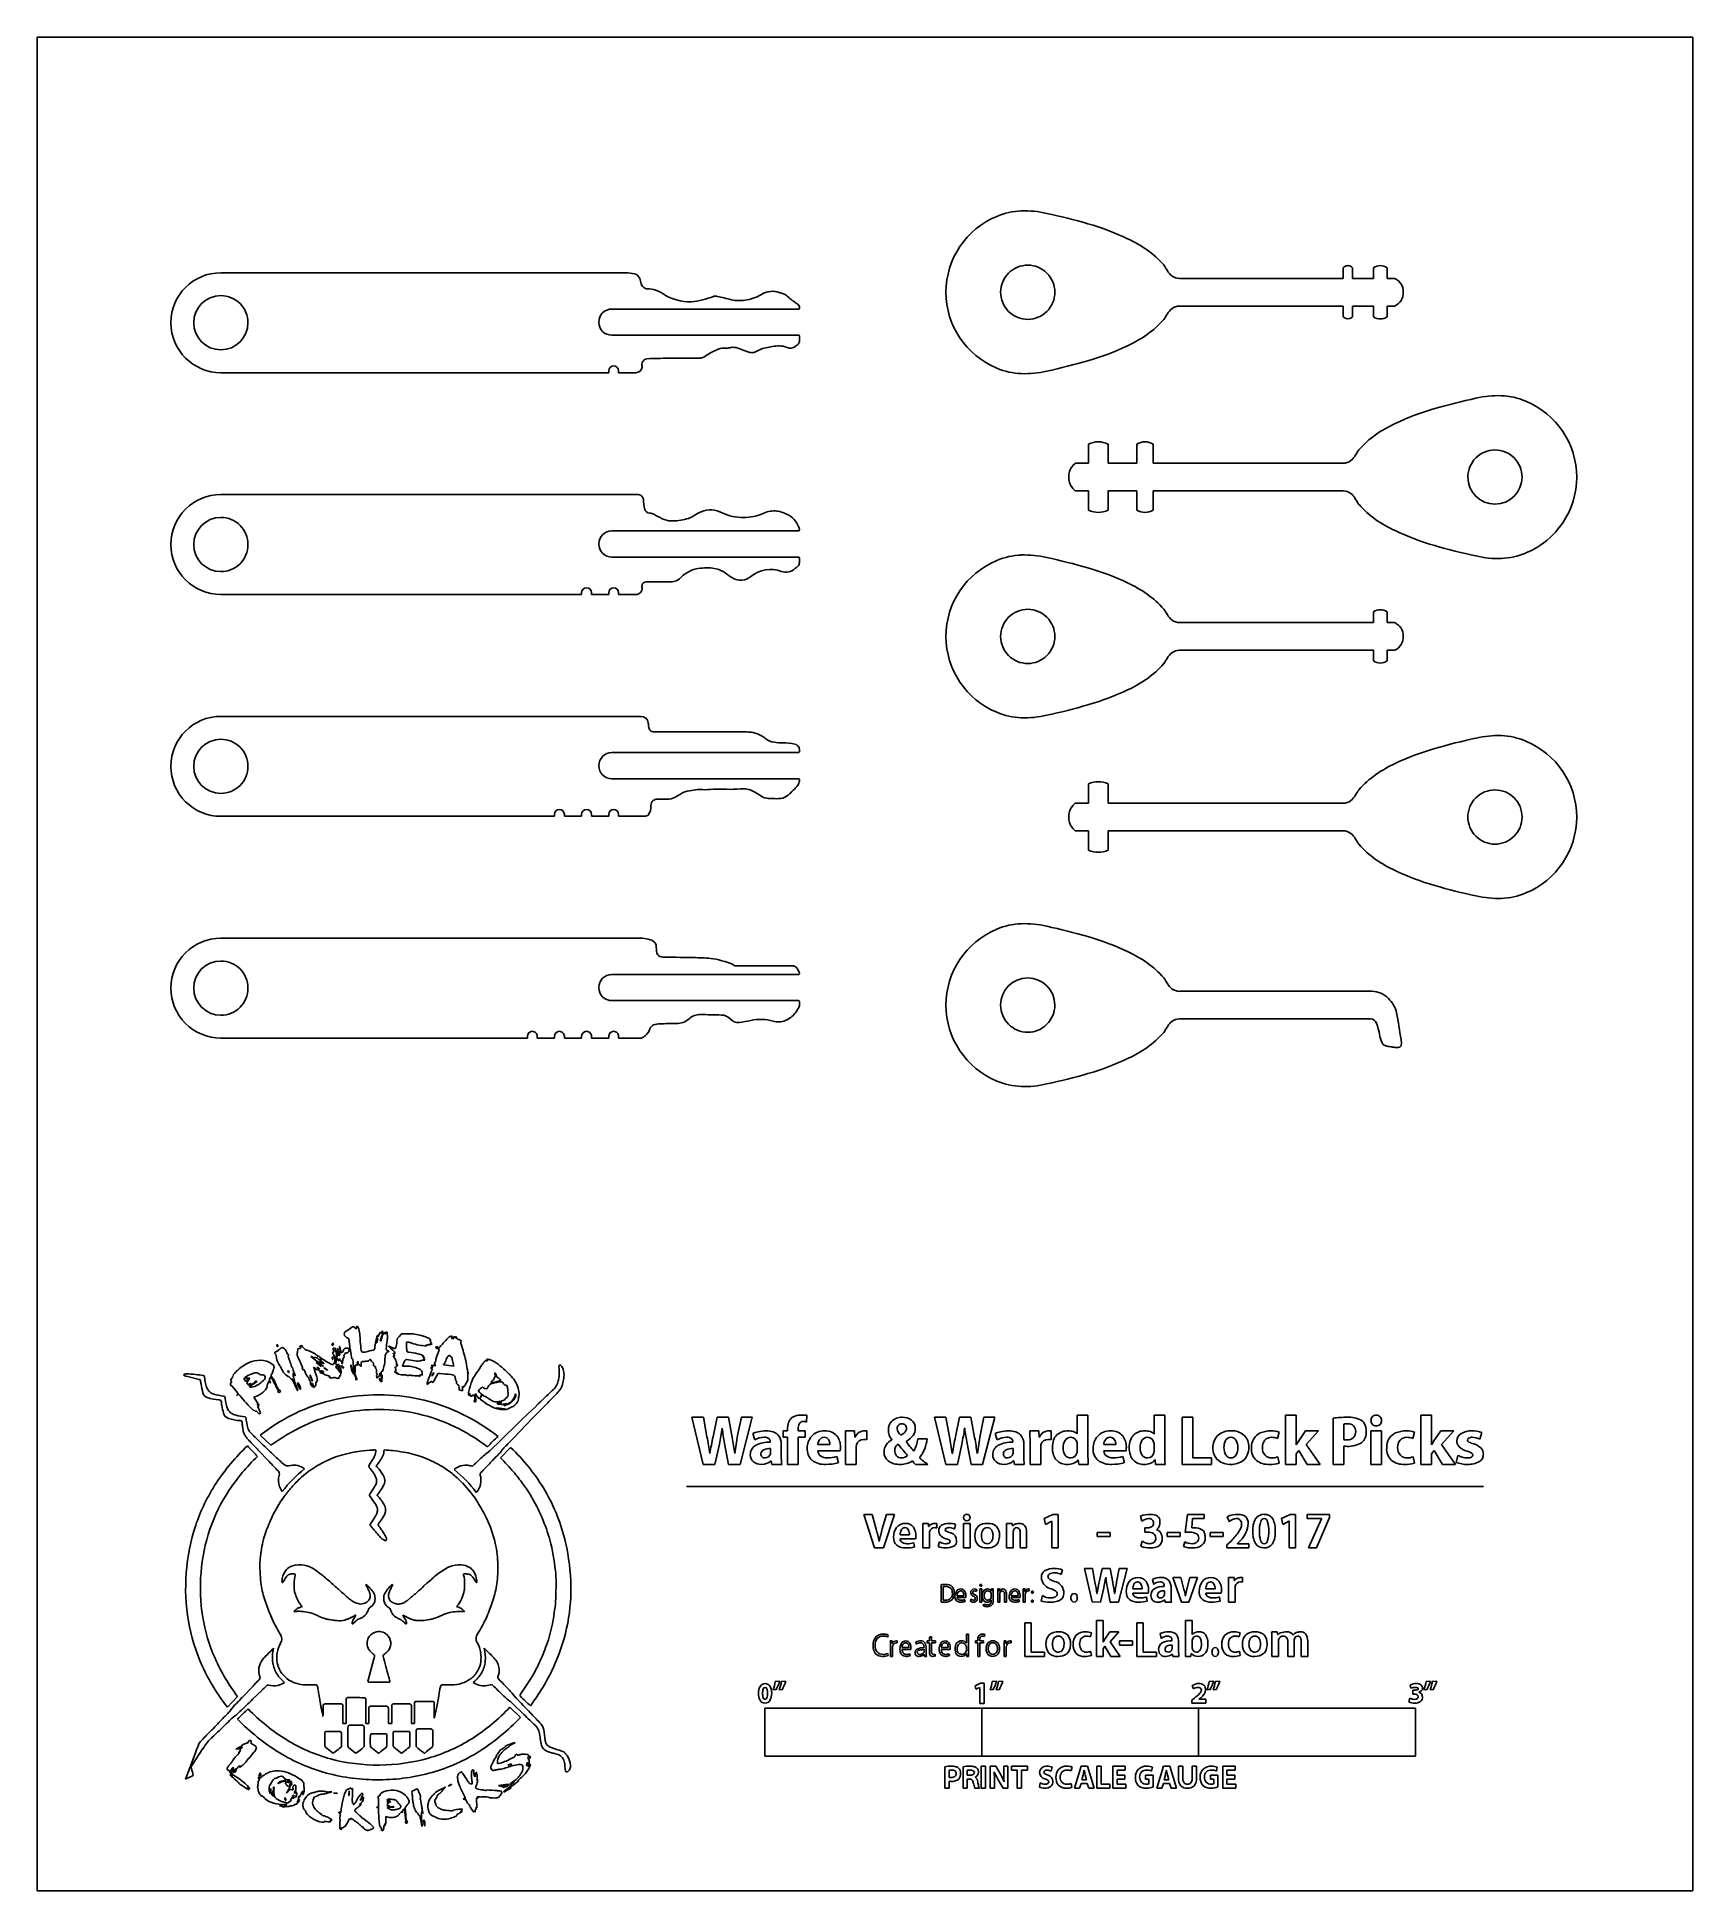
# Model space of a CAD drawing. Extents: x 0.45 to 8.09, y -8.91 to -0.36.
import ezdxf

# ---------------------------------------------------------------- set-up
doc = ezdxf.new("R2010")
doc.units = 0

msp = doc.modelspace()

# ---------------------------------------------------------------- linework, layer by layer
at = {"color": 3}
for p, q in [((0.4545, -8.9077), (0.4545, -0.3606)), ((0.4545, -0.3606), (8.0865, -0.3606)), ((8.0865, -0.3606), (8.0865, -8.9077)), ((3.5256, -6.7239), (3.4729, -6.7239)), ((3.4729, -6.7239), (3.5247, -6.9414)), ((3.5421, -6.8142), (3.5256, -6.7239)), ((3.5884, -6.7239), (3.5699, -6.8141)), ((3.6407, -6.7239), (3.5884, -6.7239)), ((3.6582, -6.8167), (3.6407, -6.7239)), ((3.7009, -6.7239), (3.6831, -6.8081)), ((3.6947, -6.9414), (3.7509, -6.7239)), ((3.7509, -6.7239), (3.7009, -6.7239)), ((4.0012, -6.7461), (4.0031, -6.7135)), ((4.6434, -6.7239), (4.5907, -6.7239)), ((4.5907, -6.7239), (4.6424, -6.9414)), ((4.6599, -6.8142), (4.6434, -6.7239)), ((4.7061, -6.7239), (4.6877, -6.8141)), ((4.7585, -6.7239), (4.7061, -6.7239)), ((4.7759, -6.8167), (4.7585, -6.7239)), ((4.8186, -6.7239), (4.8008, -6.8081)), ((4.8125, -6.9414), (4.8687, -6.7239)), ((4.8687, -6.7239), (4.8186, -6.7239)), ((5.249, -6.7135), (5.249, -6.8006)), ((5.249, -6.7135), (5.2981, -6.7135)), ((5.2981, -6.8938), (5.2981, -6.7135)), ((5.6032, -6.7135), (5.6032, -6.8006)), ((5.6032, -6.7135), (5.6523, -6.7135)), ((5.6523, -6.8938), (5.6523, -6.7135)), ((5.7814, -6.7239), (5.732, -6.7239)), ((5.732, -6.9414), (5.732, -6.7239)), ((5.7814, -6.9114), (5.7814, -6.7239)), ((6.2577, -6.7135), (6.2086, -6.7135)), ((6.2086, -6.7135), (6.2086, -6.9414)), ((6.2577, -6.7135), (6.2577, -6.8517)), ((6.4279, -6.9414), (6.4279, -6.7276)), ((6.881, -6.7135), (6.8319, -6.7135)), ((6.8319, -6.7135), (6.8319, -6.9414)), ((6.881, -6.7135), (6.881, -6.8517)), ((3.612, -6.7747), (3.6126, -6.7747)), ((3.7532, -6.7988), (3.7623, -6.8281)), ((3.8339, -6.8363), (3.8339, -6.8385)), ((3.9133, -6.7864), (3.8926, -6.7864)), ((3.8926, -6.7864), (3.8926, -6.8164)), ((3.8926, -6.8164), (3.9133, -6.8164)), ((3.9133, -6.7791), (3.9133, -6.7864)), ((3.9133, -6.8164), (3.9133, -6.9414)), ((3.9624, -6.7864), (3.9624, -6.7768)), ((3.9941, -6.7864), (3.9624, -6.7864)), ((3.9627, -6.9414), (3.9627, -6.8164)), ((3.9627, -6.8164), (3.9941, -6.8164)), ((3.9941, -6.8164), (3.9941, -6.7864)), ((4.2223, -6.7864), (4.18, -6.7864)), ((4.1813, -6.9414), (4.1813, -6.8374)), ((4.2239, -6.8153), (4.2223, -6.7864)), ((4.2252, -6.8153), (4.2239, -6.8153)), ((4.2782, -6.828), (4.2782, -6.787)), ((4.3935, -6.8271), (4.3935, -6.8285)), ((4.4599, -6.8364), (4.4603, -6.835)), ((4.5576, -6.8234), (4.5137, -6.8234)), ((4.7297, -6.7747), (4.7303, -6.7747)), ((4.8709, -6.7988), (4.8801, -6.8281)), ((4.9516, -6.8363), (4.9516, -6.8385)), ((5.0722, -6.7864), (5.0299, -6.7864)), ((5.0312, -6.9414), (5.0312, -6.8374)), ((5.0738, -6.8153), (5.0722, -6.7864)), ((5.0751, -6.8153), (5.0738, -6.8153)), ((5.1281, -6.828), (5.1281, -6.787)), ((5.249, -6.8006), (5.2484, -6.8006)), ((5.6032, -6.8006), (5.6025, -6.8006)), ((6.1718, -6.8215), (6.1796, -6.7925)), ((6.3016, -6.7864), (6.2696, -6.833)), ((6.3607, -6.7864), (6.3016, -6.7864)), ((6.3042, -6.8491), (6.3607, -6.7864)), ((6.477, -6.756), (6.477, -6.8267)), ((6.6518, -6.7864), (6.6027, -6.7864)), ((6.6027, -6.7864), (6.6027, -6.9414)), ((6.6518, -6.9414), (6.6518, -6.7864)), ((6.7951, -6.8215), (6.8029, -6.7925)), ((6.9249, -6.7864), (6.8929, -6.833)), ((6.984, -6.7864), (6.9249, -6.7864)), ((6.9275, -6.8491), (6.984, -6.7864)), ((7.1045, -6.8253), (7.1135, -6.7944)), ((3.5557, -6.8906), (3.5551, -6.8906)), ((3.5787, -6.9414), (3.5994, -6.8478)), ((3.623, -6.8443), (3.6414, -6.9414)), ((3.6705, -6.8906), (3.6698, -6.8906)), ((3.8355, -6.8853), (3.8355, -6.8684)), ((3.8846, -6.9038), (3.8846, -6.8502)), ((4.0529, -6.8489), (4.1084, -6.8489)), ((4.1556, -6.8789), (4.0533, -6.8789)), ((4.148, -6.9334), (4.1411, -6.9044)), ((4.2304, -6.9414), (4.2304, -6.8628)), ((4.6734, -6.8906), (4.6728, -6.8906)), ((4.6964, -6.9414), (4.7171, -6.8478)), ((4.7407, -6.8443), (4.7591, -6.9414)), ((4.7882, -6.8906), (4.7876, -6.8906)), ((4.9532, -6.8853), (4.9532, -6.8684)), ((5.0023, -6.9038), (5.0023, -6.8502)), ((5.0803, -6.9414), (5.0803, -6.8628)), ((5.249, -6.8704), (5.249, -6.8517)), ((5.2529, -6.9208), (5.2535, -6.9208)), ((5.2535, -6.9208), (5.2558, -6.9414)), ((5.3707, -6.8489), (5.4262, -6.8489)), ((5.4734, -6.8789), (5.371, -6.8789)), ((5.4658, -6.9334), (5.4588, -6.9044)), ((5.6032, -6.8704), (5.6032, -6.8517)), ((5.6071, -6.9208), (5.6077, -6.9208)), ((5.6077, -6.9208), (5.61, -6.9414)), ((5.868, -6.9114), (5.7814, -6.9114)), ((5.868, -6.9414), (5.868, -6.9114)), ((6.1735, -6.9062), (6.1793, -6.9358)), ((6.2583, -6.8517), (6.2577, -6.8517)), ((6.2577, -6.8929), (6.2703, -6.8776)), ((6.2577, -6.9414), (6.2577, -6.8929)), ((6.2703, -6.8776), (6.3084, -6.9414)), ((6.3688, -6.9414), (6.3042, -6.8491)), ((6.477, -6.9414), (6.477, -6.8573)), ((6.7967, -6.9062), (6.8025, -6.9358)), ((6.8816, -6.8517), (6.881, -6.8517)), ((6.881, -6.8929), (6.8935, -6.8776)), ((6.881, -6.9414), (6.881, -6.8929)), ((6.8935, -6.8776), (6.9317, -6.9414)), ((6.9921, -6.9414), (6.9275, -6.8491)), ((6.9946, -6.9317), (7.0036, -6.8996)), ((3.5787, -6.9414), (3.5247, -6.9414)), ((3.6414, -6.9414), (3.6947, -6.9414)), ((3.8375, -6.9246), (3.8385, -6.9246)), ((3.8385, -6.9246), (3.8414, -6.9414)), ((3.8868, -6.9414), (3.8414, -6.9414)), ((3.9627, -6.9414), (3.9133, -6.9414)), ((4.1813, -6.9414), (4.2304, -6.9414)), ((4.5599, -6.9414), (4.5027, -6.9414)), ((4.6964, -6.9414), (4.6424, -6.9414)), ((4.7591, -6.9414), (4.8125, -6.9414)), ((4.9552, -6.9246), (4.9562, -6.9246)), ((4.9562, -6.9246), (4.9592, -6.9414)), ((5.0046, -6.9414), (4.9592, -6.9414)), ((5.0312, -6.9414), (5.0803, -6.9414)), ((5.2558, -6.9414), (5.2994, -6.9414)), ((5.61, -6.9414), (5.6536, -6.9414)), ((5.732, -6.9414), (5.868, -6.9414)), ((6.2086, -6.9414), (6.2577, -6.9414)), ((6.3084, -6.9414), (6.3688, -6.9414)), ((6.4279, -6.9414), (6.477, -6.9414)), ((6.6518, -6.9414), (6.6027, -6.9414)), ((6.8319, -6.9414), (6.881, -6.9414)), ((6.9317, -6.9414), (6.9921, -6.9414)), ((3.4473, -7.0438), (7.1217, -7.0438)), ((4.3029, -7.1715), (4.2646, -7.1715)), ((4.2646, -7.1715), (4.3142, -7.3264)), ((4.3218, -7.2392), (4.3029, -7.1715)), ((4.3699, -7.1715), (4.3502, -7.2377)), ((4.355, -7.3264), (4.4072, -7.1715)), ((4.4072, -7.1715), (4.3699, -7.1715)), ((5.1357, -7.1715), (5.0968, -7.1905)), ((5.1614, -7.1715), (5.1357, -7.1715)), ((5.1614, -7.3264), (5.1614, -7.1715)), ((5.5399, -7.1795), (5.547, -7.2027)), ((5.7562, -7.1715), (5.7464, -7.255)), ((5.8334, -7.1715), (5.7562, -7.1715)), ((5.8334, -7.1715), (5.8334, -7.191)), ((6.2294, -7.1715), (6.1905, -7.1905)), ((6.2551, -7.1715), (6.2294, -7.1715)), ((6.2551, -7.3264), (6.2551, -7.1715)), ((6.3085, -7.1715), (6.3085, -7.191)), ((6.3085, -7.1715), (6.4114, -7.1715)), ((6.4114, -7.1865), (6.4114, -7.1715)), ((4.5627, -7.2131), (4.5367, -7.2131)), ((4.5377, -7.3264), (4.5377, -7.2505)), ((4.5637, -7.2271), (4.5627, -7.2131)), ((4.5645, -7.2271), (4.5637, -7.2271)), ((4.6015, -7.2337), (4.6015, -7.2134)), ((4.6828, -7.2396), (4.6883, -7.2184)), ((4.7551, -7.2131), (4.7252, -7.2131)), ((4.7252, -7.2131), (4.7252, -7.3264)), ((4.7551, -7.3264), (4.7551, -7.2131)), ((4.9483, -7.2131), (4.9222, -7.2131)), ((4.9231, -7.3264), (4.9231, -7.2493)), ((4.9497, -7.2255), (4.9483, -7.2131)), ((4.9503, -7.2255), (4.9497, -7.2255)), ((4.953, -7.3264), (4.953, -7.2563)), ((4.9856, -7.259), (4.9856, -7.3264)), ((5.0155, -7.3264), (5.0155, -7.2543)), ((5.0968, -7.1905), (5.1025, -7.2177)), ((5.1025, -7.2177), (5.1309, -7.2036)), ((5.1309, -7.2036), (5.1314, -7.2036)), ((5.1314, -7.3264), (5.1314, -7.2036)), ((5.3403, -7.2548), (5.3403, -7.2743)), ((5.3403, -7.2548), (5.4004, -7.2548)), ((5.4004, -7.2743), (5.4004, -7.2548)), ((5.5736, -7.234), (5.56, -7.234)), ((5.56, -7.234), (5.56, -7.2535)), ((5.56, -7.2535), (5.5743, -7.2535)), ((5.6138, -7.2433), (5.6138, -7.2429)), ((5.6632, -7.2548), (5.6632, -7.2743)), ((5.6632, -7.2548), (5.7233, -7.2548)), ((5.7233, -7.2743), (5.7233, -7.2548)), ((5.7773, -7.2343), (5.7805, -7.191)), ((5.7805, -7.191), (5.8334, -7.191)), ((5.8611, -7.2548), (5.8611, -7.2743)), ((5.8611, -7.2548), (5.9212, -7.2548)), ((5.9212, -7.2743), (5.9212, -7.2548)), ((5.9402, -7.1822), (5.95, -7.2061)), ((6.1905, -7.1905), (6.1963, -7.2177)), ((6.1963, -7.2177), (6.2247, -7.2036)), ((6.2247, -7.2036), (6.2252, -7.2036)), ((6.2252, -7.3264), (6.2252, -7.2036)), ((6.3085, -7.191), (6.3753, -7.191)), ((6.3753, -7.1915), (6.3152, -7.3264)), ((6.3513, -7.3264), (6.4114, -7.1865)), ((6.3753, -7.191), (6.3753, -7.1915)), ((4.355, -7.3264), (4.3142, -7.3264)), ((4.3362, -7.2965), (4.3355, -7.2965)), ((4.432, -7.2652), (4.4752, -7.2652)), ((4.504, -7.2848), (4.4322, -7.2848)), ((4.4994, -7.3212), (4.4951, -7.3021)), ((4.5377, -7.3264), (4.5676, -7.3264)), ((4.5676, -7.3264), (4.5676, -7.269)), ((4.6078, -7.3202), (4.6136, -7.2977)), ((4.7551, -7.3264), (4.7252, -7.3264)), ((4.9231, -7.3264), (4.953, -7.3264)), ((4.9856, -7.3264), (5.0155, -7.3264)), ((5.1314, -7.3264), (5.1614, -7.3264)), ((5.3403, -7.2743), (5.4004, -7.2743)), ((5.5416, -7.3189), (5.5487, -7.295)), ((5.6632, -7.2743), (5.7233, -7.2743)), ((5.745, -7.2986), (5.7388, -7.3204)), ((5.8611, -7.2743), (5.9212, -7.2743)), ((5.9576, -7.2949), (5.9383, -7.3121)), ((5.9383, -7.3121), (5.9383, -7.3264)), ((6.0391, -7.3264), (5.9383, -7.3264)), ((5.9878, -7.3063), (6.0016, -7.2923)), ((5.9878, -7.3069), (5.9878, -7.3063)), ((6.0391, -7.3069), (5.9878, -7.3069)), ((6.0391, -7.3264), (6.0391, -7.3069)), ((6.2252, -7.3264), (6.2551, -7.3264)), ((6.3152, -7.3264), (6.3513, -7.3264)), ((5.1749, -7.4494), (5.1815, -7.4268)), ((5.3189, -7.4215), (5.2816, -7.4215)), ((5.2816, -7.4215), (5.3182, -7.5755)), ((5.3305, -7.4841), (5.3189, -7.4215)), ((5.3632, -7.4215), (5.3502, -7.484)), ((5.4002, -7.4215), (5.3632, -7.4215)), ((5.4126, -7.4858), (5.4002, -7.4215)), ((5.4427, -7.4215), (5.4302, -7.4848)), ((5.4384, -7.5764), (5.4782, -7.4215)), ((5.4782, -7.4215), (5.4427, -7.4215)), ((4.621, -7.5754), (4.621, -7.4962)), ((4.6301, -7.5046), (4.6301, -7.5667)), ((4.7837, -7.5276), (4.7861, -7.5194)), ((4.8087, -7.5152), (4.7996, -7.5152)), ((4.7996, -7.5152), (4.7996, -7.5764)), ((4.8087, -7.5764), (4.8087, -7.5152)), ((4.8538, -7.5152), (4.8534, -7.5262)), ((4.8538, -7.5152), (4.8619, -7.5152)), ((4.8902, -7.5152), (4.8821, -7.5152)), ((4.8907, -7.5266), (4.8902, -7.5152)), ((5.0075, -7.5152), (4.9994, -7.5152)), ((5.0078, -7.5273), (5.0075, -7.5152)), ((5.0264, -7.5247), (5.0264, -7.5152)), ((5.3563, -7.5764), (5.371, -7.5098)), ((5.3799, -7.4618), (5.3803, -7.4618)), ((5.3877, -7.5097), (5.4007, -7.5764)), ((5.5043, -7.5152), (5.5475, -7.5152)), ((5.5955, -7.4712), (5.6011, -7.4944)), ((5.6499, -7.5026), (5.6499, -7.5048)), ((5.681, -7.5496), (5.681, -7.5124)), ((5.6895, -7.4631), (5.7289, -7.5764)), ((5.6895, -7.4631), (5.726, -7.4631)), ((5.7406, -7.5178), (5.726, -7.4631)), ((5.7674, -7.4631), (5.7534, -7.5158)), ((5.7625, -7.5764), (5.8028, -7.4631)), ((5.8028, -7.4631), (5.7674, -7.4631)), ((5.8408, -7.5152), (5.884, -7.5152)), ((5.9715, -7.4631), (5.9455, -7.4631)), ((5.9465, -7.5764), (5.9465, -7.5005)), ((5.9725, -7.4771), (5.9715, -7.4631)), ((5.9733, -7.4771), (5.9725, -7.4771)), ((5.9764, -7.5764), (5.9764, -7.519)), ((6.0103, -7.4837), (6.0103, -7.4634)), ((4.7355, -7.5556), (4.6941, -7.5556)), ((4.6943, -7.5465), (4.7267, -7.5465)), ((4.7328, -7.5724), (4.7312, -7.5656)), ((4.7563, -7.5718), (4.7588, -7.5633)), ((4.8087, -7.5764), (4.7996, -7.5764)), ((4.8172, -7.585), (4.815, -7.592)), ((4.8522, -7.5656), (4.8525, -7.5656)), ((4.8524, -7.5501), (4.8524, -7.5404)), ((4.8525, -7.5656), (4.8525, -7.5728)), ((4.8534, -7.5262), (4.8532, -7.5262)), ((4.8615, -7.5672), (4.8615, -7.5334)), ((4.8825, -7.5764), (4.8825, -7.5318)), ((4.8825, -7.5764), (4.8917, -7.5764)), ((4.8909, -7.5266), (4.8907, -7.5266)), ((4.8917, -7.5764), (4.8917, -7.5405)), ((4.9138, -7.542), (4.9138, -7.5764)), ((4.9138, -7.5764), (4.9229, -7.5764)), ((4.9229, -7.5764), (4.9229, -7.5408)), ((4.9851, -7.5556), (4.9437, -7.5556)), ((4.9439, -7.5465), (4.9763, -7.5465)), ((4.9824, -7.5724), (4.9808, -7.5656)), ((4.9999, -7.5764), (4.9999, -7.5343)), ((4.9999, -7.5764), (5.009, -7.5764)), ((5.0083, -7.5273), (5.0078, -7.5273)), ((5.009, -7.5764), (5.009, -7.5438)), ((5.0817, -7.57), (5.088, -7.546)), ((5.3563, -7.5764), (5.3182, -7.5755)), ((5.3401, -7.537), (5.3397, -7.537)), ((5.4007, -7.5764), (5.4384, -7.5764)), ((5.4213, -7.537), (5.4208, -7.537)), ((5.5764, -7.5348), (5.5045, -7.5348)), ((5.5717, -7.5712), (5.5675, -7.5521)), ((5.651, -7.5371), (5.651, -7.5243)), ((5.6523, -7.5655), (5.6529, -7.5655)), ((5.6529, -7.5655), (5.6547, -7.5764)), ((5.6826, -7.5764), (5.6547, -7.5764)), ((5.7289, -7.5764), (5.7625, -7.5764)), ((5.7475, -7.5465), (5.7468, -7.5465)), ((5.9128, -7.5348), (5.841, -7.5348)), ((5.9082, -7.5712), (5.9039, -7.5521)), ((5.9465, -7.5764), (5.9764, -7.5764)), ((5.0367, -7.6715), (5.0067, -7.6715)), ((5.0067, -7.8264), (5.0067, -7.6715)), ((5.0367, -7.8069), (5.0367, -7.6715)), ((5.3675, -7.6611), (5.3376, -7.6611)), ((5.3376, -7.6611), (5.3376, -7.8264)), ((5.3675, -7.6611), (5.3675, -7.7609)), ((5.5529, -7.6715), (5.5229, -7.6715)), ((5.5229, -7.8264), (5.5229, -7.6715)), ((5.5529, -7.8069), (5.5529, -7.6715)), ((5.778, -7.6611), (5.748, -7.6611)), ((5.748, -7.6611), (5.748, -7.7969)), ((5.778, -7.7247), (5.778, -7.6611)), ((4.3748, -7.737), (4.3779, -7.7273)), ((4.3953, -7.7548), (4.3871, -7.7548)), ((4.3876, -7.8264), (4.3876, -7.7772)), ((4.3956, -7.7674), (4.3953, -7.7548)), ((4.396, -7.7674), (4.3956, -7.7674)), ((4.4189, -7.7644), (4.4189, -7.7548)), ((4.5049, -7.7608), (4.5069, -7.7705)), ((4.5676, -7.7548), (4.5567, -7.7548)), ((4.5567, -7.7548), (4.5567, -7.7639)), ((4.5567, -7.7639), (4.5676, -7.7639)), ((4.5676, -7.7379), (4.5768, -7.7345)), ((4.5676, -7.7379), (4.5676, -7.7548)), ((4.5676, -7.7639), (4.5676, -7.8036)), ((4.5768, -7.7548), (4.5768, -7.7345)), ((4.5951, -7.7548), (4.5768, -7.7548)), ((4.5768, -7.8032), (4.5768, -7.7639)), ((4.5768, -7.7639), (4.5951, -7.7639)), ((4.5951, -7.7639), (4.5951, -7.7548)), ((4.7378, -7.7646), (4.7374, -7.7646)), ((4.7378, -7.7236), (4.7378, -7.7646)), ((4.7378, -7.7236), (4.7469, -7.7236)), ((4.7469, -7.8081), (4.7469, -7.7236)), ((4.7901, -7.7548), (4.7802, -7.7548)), ((4.7802, -7.7548), (4.7802, -7.7639)), ((4.7802, -7.7639), (4.7901, -7.7639)), ((4.7901, -7.7517), (4.7901, -7.7548)), ((4.7901, -7.7639), (4.7901, -7.8264)), ((4.7993, -7.7548), (4.7993, -7.7513)), ((4.8163, -7.7548), (4.7993, -7.7548)), ((4.7993, -7.8264), (4.7993, -7.7639)), ((4.7993, -7.7639), (4.8163, -7.7639)), ((4.8163, -7.7639), (4.8163, -7.7548)), ((4.8211, -7.7341), (4.8229, -7.7254)), ((4.9199, -7.7548), (4.9116, -7.7548)), ((4.9122, -7.8264), (4.9122, -7.7772)), ((4.9202, -7.7674), (4.9199, -7.7548)), ((4.9206, -7.7674), (4.9202, -7.7674)), ((4.9435, -7.7644), (4.9435, -7.7548)), ((5.3093, -7.7367), (5.3148, -7.7177)), ((5.368, -7.7609), (5.3675, -7.7609)), ((5.3987, -7.7131), (5.376, -7.7472)), ((5.4406, -7.7131), (5.3987, -7.7131)), ((5.4005, -7.759), (5.4406, -7.7131)), ((5.4464, -7.8264), (5.4005, -7.759)), ((5.4436, -7.7548), (5.4436, -7.7743)), ((5.4436, -7.7548), (5.5037, -7.7548)), ((5.4436, -7.7743), (5.5037, -7.7743)), ((5.5037, -7.7743), (5.5037, -7.7548)), ((5.6306, -7.7212), (5.6362, -7.7444)), ((5.685, -7.7526), (5.685, -7.7548)), ((5.6862, -7.7871), (5.6862, -7.7743)), ((5.7161, -7.7996), (5.7161, -7.7624)), ((5.7784, -7.7247), (5.778, -7.7247)), ((5.778, -7.7579), (5.778, -7.7801)), ((5.9949, -7.7367), (6.0004, -7.7177)), ((6.1709, -7.7131), (6.1449, -7.7131)), ((6.1458, -7.8264), (6.1458, -7.7493)), ((6.1723, -7.7255), (6.1709, -7.7131)), ((6.1729, -7.7255), (6.1723, -7.7255)), ((6.1758, -7.8264), (6.1758, -7.7558)), ((6.2187, -7.7585), (6.2187, -7.8264)), ((6.2436, -7.7264), (6.2432, -7.7264)), ((6.2487, -7.8264), (6.2487, -7.7555)), ((6.2812, -7.7605), (6.2812, -7.8264)), ((6.3112, -7.8264), (6.3112, -7.755)), ((4.3751, -7.813), (4.3778, -7.8224)), ((4.3876, -7.8264), (4.3968, -7.8264)), ((4.3968, -7.8264), (4.3968, -7.7873)), ((4.4821, -7.7952), (4.4408, -7.7952)), ((4.4409, -7.7861), (4.4733, -7.7861)), ((4.4794, -7.8224), (4.4778, -7.814)), ((4.5426, -7.7842), (4.5426, -7.7861)), ((4.5429, -7.8058), (4.5429, -7.7952)), ((4.5432, -7.8165), (4.5436, -7.8165)), ((4.5436, -7.8165), (4.5443, -7.8264)), ((4.5532, -7.8264), (4.5443, -7.8264)), ((4.552, -7.8118), (4.552, -7.7877)), ((4.5944, -7.8249), (4.5938, -7.8164)), ((4.6632, -7.7952), (4.6219, -7.7952)), ((4.622, -7.7861), (4.6544, -7.7861)), ((4.6606, -7.8224), (4.659, -7.814)), ((4.7378, -7.7966), (4.7378, -7.7842)), ((4.7385, -7.8138), (4.7387, -7.8138)), ((4.7387, -7.8138), (4.7391, -7.8264)), ((4.7391, -7.8264), (4.7475, -7.8264)), ((4.7993, -7.8264), (4.7901, -7.8264)), ((4.9122, -7.8264), (4.9213, -7.8264)), ((4.9213, -7.8264), (4.9213, -7.7873)), ((5.0067, -7.8264), (5.0981, -7.8264)), ((5.0981, -7.8069), (5.0367, -7.8069)), ((5.0981, -7.8264), (5.0981, -7.8069)), ((5.3104, -7.8028), (5.3145, -7.8228)), ((5.3376, -7.8264), (5.3675, -7.8264)), ((5.3675, -7.791), (5.3765, -7.7799)), ((5.3675, -7.8264), (5.3675, -7.791)), ((5.3765, -7.7799), (5.4035, -7.8264)), ((5.4035, -7.8264), (5.4464, -7.8264)), ((5.5229, -7.8264), (5.6143, -7.8264)), ((5.6143, -7.8069), (5.5529, -7.8069)), ((5.6143, -7.8264), (5.6143, -7.8069)), ((5.6874, -7.8155), (5.688, -7.8155)), ((5.688, -7.8155), (5.6898, -7.8264)), ((5.7177, -7.8264), (5.6898, -7.8264)), ((5.7727, -7.8264), (5.7471, -7.8264)), ((5.7727, -7.8264), (5.7738, -7.8136)), ((5.7738, -7.8136), (5.7742, -7.8136)), ((5.996, -7.8028), (6.0002, -7.8228)), ((6.1458, -7.8264), (6.1758, -7.8264)), ((6.2187, -7.8264), (6.2487, -7.8264)), ((6.2812, -7.8264), (6.3112, -7.8264)), ((3.857, -7.9415), (3.8777, -7.9403)), ((3.8854, -7.9416), (3.9062, -7.9403)), ((4.857, -7.9415), (4.8777, -7.9403)), ((4.8854, -7.9416), (4.9062, -7.9403)), ((5.857, -7.9415), (5.8777, -7.9403)), ((5.8854, -7.9416), (5.9062, -7.9403)), ((6.857, -7.9415), (6.8777, -7.9403)), ((6.8854, -7.9416), (6.9062, -7.9403)), ((3.8468, -7.981), (3.8602, -7.9798)), ((3.8752, -7.981), (3.8886, -7.9798)), ((4.8028, -7.9506), (4.778, -7.9619)), ((4.778, -7.9619), (4.7817, -7.9781)), ((4.7817, -7.9781), (4.7997, -7.9697)), ((4.7997, -7.9697), (4.8, -7.9697)), ((4.8, -8.043), (4.8, -7.9697)), ((4.8196, -7.9506), (4.8028, -7.9506)), ((4.8196, -8.043), (4.8196, -7.9506)), ((4.8468, -7.981), (4.8602, -7.9798)), ((4.8752, -7.981), (4.8886, -7.9798)), ((5.7898, -8.0184), (5.7775, -8.0289)), ((5.7775, -8.0289), (5.7775, -8.0424)), ((5.7787, -7.9612), (5.785, -7.9764)), ((5.8091, -8.0239), (5.8178, -8.0172)), ((5.8091, -8.0241), (5.8091, -8.0239)), ((5.8422, -8.0241), (5.8091, -8.0241)), ((5.8422, -8.0424), (5.8422, -8.0241)), ((5.8468, -7.981), (5.8602, -7.9798)), ((5.8752, -7.981), (5.8886, -7.9798)), ((6.7769, -8.0353), (6.7815, -8.0191)), ((6.7825, -7.9587), (6.787, -7.9729)), ((6.8039, -7.9828), (6.7953, -7.9828)), ((6.7953, -7.9828), (6.7953, -8.0004)), ((6.7953, -8.0004), (6.8044, -8.0004)), ((6.823, -7.9912), (6.823, -7.9908)), ((6.8468, -7.981), (6.8602, -7.9798)), ((6.8752, -7.981), (6.8886, -7.9798)), ((4.8, -8.043), (4.8196, -8.043)), ((5.8422, -8.0424), (5.7775, -8.0424)), ((4.639, -8.4347), (4.639, -8.335)), ((4.6586, -8.3514), (4.6586, -8.3843)), ((4.7224, -8.4347), (4.7224, -8.335)), ((4.7419, -8.3511), (4.7419, -8.3745)), ((4.7527, -8.3745), (4.7419, -8.3745)), ((4.8057, -8.3319), (4.8057, -8.4347)), ((4.8057, -8.3319), (4.8252, -8.3319)), ((4.8252, -8.4347), (4.8252, -8.3319)), ((4.8728, -8.3319), (4.8474, -8.3319)), ((4.8474, -8.3319), (4.8474, -8.4347)), ((4.8661, -8.3589), (4.8665, -8.3587)), ((4.8944, -8.3696), (4.8728, -8.3319)), ((4.9294, -8.3319), (4.9099, -8.3319)), ((4.9099, -8.3319), (4.9099, -8.362)), ((4.9294, -8.4347), (4.9294, -8.3319)), ((5.0188, -8.3323), (4.946, -8.3323)), ((4.946, -8.3323), (4.946, -8.351)), ((4.946, -8.351), (4.9724, -8.351)), ((4.9724, -8.4347), (4.9724, -8.351)), ((4.9919, -8.4347), (4.9919, -8.351)), ((4.9919, -8.351), (5.0188, -8.351)), ((5.0188, -8.351), (5.0188, -8.3323)), ((5.1289, -8.3555), (5.1332, -8.3375)), ((5.2202, -8.3545), (5.2247, -8.3368)), ((5.2667, -8.3319), (5.2364, -8.4347)), ((5.2961, -8.3319), (5.2667, -8.3319)), ((5.2699, -8.3954), (5.2758, -8.3719)), ((5.2804, -8.3504), (5.2807, -8.3504)), ((5.2857, -8.3718), (5.2918, -8.3954)), ((5.3269, -8.4347), (5.2961, -8.3319)), ((5.3591, -8.3319), (5.3395, -8.3319)), ((5.3395, -8.4343), (5.3395, -8.3319)), ((5.3591, -8.4156), (5.3591, -8.3319)), ((5.4704, -8.3325), (5.4125, -8.3325)), ((5.4125, -8.3325), (5.4125, -8.4341)), ((5.432, -8.3743), (5.432, -8.3508)), ((5.432, -8.3508), (5.4704, -8.3508)), ((5.4682, -8.3743), (5.432, -8.3743)), ((5.4682, -8.3743), (5.4682, -8.3924)), ((5.4704, -8.3508), (5.4704, -8.3325)), ((5.5987, -8.3745), (5.5636, -8.3745)), ((5.5636, -8.3745), (5.5636, -8.3921)), ((5.5915, -8.3549), (5.5957, -8.3373)), ((5.5987, -8.3745), (5.5987, -8.4284)), ((5.6457, -8.3319), (5.6154, -8.4347)), ((5.6752, -8.3319), (5.6457, -8.3319)), ((5.649, -8.3954), (5.6548, -8.3719)), ((5.6594, -8.3504), (5.6597, -8.3504)), ((5.6647, -8.3718), (5.6709, -8.3954)), ((5.7059, -8.4347), (5.6752, -8.3319)), ((5.716, -8.3319), (5.716, -8.3881)), ((5.716, -8.3319), (5.7355, -8.3319)), ((5.7355, -8.3899), (5.7355, -8.3319)), ((5.798, -8.3319), (5.7785, -8.3319)), ((5.7785, -8.3319), (5.7785, -8.3899)), ((5.798, -8.3884), (5.798, -8.3319)), ((5.8973, -8.3745), (5.8622, -8.3745)), ((5.8622, -8.3745), (5.8622, -8.3921)), ((5.8901, -8.3549), (5.8944, -8.3373)), ((5.8973, -8.3745), (5.8973, -8.4284)), ((5.9773, -8.3325), (5.9194, -8.3325)), ((5.9194, -8.3325), (5.9194, -8.4341)), ((5.939, -8.3743), (5.939, -8.3508)), ((5.939, -8.3508), (5.9773, -8.3508)), ((5.9751, -8.3743), (5.939, -8.3743)), ((5.9751, -8.3743), (5.9751, -8.3924)), ((5.9773, -8.3508), (5.9773, -8.3325)), ((4.639, -8.4347), (4.6586, -8.4347)), ((4.6586, -8.4347), (4.6586, -8.4021)), ((4.7224, -8.4347), (4.7419, -8.4347)), ((4.7419, -8.4347), (4.7419, -8.3921)), ((4.7419, -8.3921), (4.7502, -8.3921)), ((4.7772, -8.4347), (4.7978, -8.4347)), ((4.7786, -8.3839), (4.7786, -8.3835)), ((4.8057, -8.4347), (4.8252, -8.4347)), ((4.8669, -8.4347), (4.8474, -8.4347)), ((4.8669, -8.4347), (4.8669, -8.4038)), ((4.8845, -8.3951), (4.9068, -8.4347)), ((4.9068, -8.4347), (4.9294, -8.4347)), ((4.9117, -8.4048), (4.9113, -8.4048)), ((4.9724, -8.4347), (4.9919, -8.4347)), ((5.0741, -8.4281), (5.0782, -8.4097)), ((5.2202, -8.4126), (5.2236, -8.4299)), ((5.2364, -8.4347), (5.2596, -8.4347)), ((5.2596, -8.4347), (5.2667, -8.4129)), ((5.2951, -8.4129), (5.2667, -8.4129)), ((5.2699, -8.3954), (5.2918, -8.3954)), ((5.2951, -8.4129), (5.3027, -8.4347)), ((5.3027, -8.4347), (5.3269, -8.4347)), ((5.3395, -8.4343), (5.3982, -8.4343)), ((5.3982, -8.4156), (5.3591, -8.4156)), ((5.3982, -8.4343), (5.3982, -8.4156)), ((5.4125, -8.4341), (5.4724, -8.4341)), ((5.432, -8.4159), (5.432, -8.3924)), ((5.432, -8.3924), (5.4682, -8.3924)), ((5.4724, -8.4159), (5.432, -8.4159)), ((5.4724, -8.4341), (5.4724, -8.4159)), ((5.5636, -8.3921), (5.5791, -8.3921)), ((5.5791, -8.3921), (5.5791, -8.4144)), ((5.6154, -8.4347), (5.6387, -8.4347)), ((5.6387, -8.4347), (5.6457, -8.4129)), ((5.6741, -8.4129), (5.6457, -8.4129)), ((5.649, -8.3954), (5.6709, -8.3954)), ((5.6741, -8.4129), (5.6818, -8.4347)), ((5.6818, -8.4347), (5.7059, -8.4347)), ((5.8622, -8.3921), (5.8778, -8.3921)), ((5.8778, -8.3921), (5.8778, -8.4144)), ((5.9194, -8.4341), (5.9794, -8.4341)), ((5.939, -8.4159), (5.939, -8.3924)), ((5.939, -8.3924), (5.9751, -8.3924)), ((5.9794, -8.4159), (5.939, -8.4159)), ((5.9794, -8.4341), (5.9794, -8.4159)), ((8.0865, -8.9077), (0.4545, -8.9077))]:
    msp.add_line(p, q, dxfattribs=at)
at = {"color": 7}
for p, q in [((1.3014, -1.4471), (3.1667, -1.4471)), ((6.4741, -1.4736), (6.4741, -1.4243)), ((6.5175, -1.4736), (6.5175, -1.4243)), ((6.6148, -1.4736), (6.6148, -1.4243)), ((6.6771, -1.4736), (6.6771, -1.4243)), ((5.7197, -1.4736), (6.4741, -1.4736)), ((6.5175, -1.4736), (6.6148, -1.4736)), ((6.6771, -1.4736), (6.7124, -1.4736)), ((3.1039, -1.6143), (3.9636, -1.6143)), ((3.9686, -1.6093), (3.9686, -1.608)), ((5.7197, -1.6006), (6.4741, -1.6006)), ((6.4741, -1.6006), (6.4741, -1.6498)), ((6.5175, -1.6006), (6.6148, -1.6006)), ((6.5175, -1.6006), (6.5175, -1.6498)), ((6.6148, -1.6006), (6.6148, -1.6498)), ((6.6771, -1.6006), (6.7124, -1.6006)), ((6.6771, -1.6006), (6.6771, -1.6498)), ((3.1039, -1.7352), (3.9636, -1.7352)), ((3.9686, -1.7606), (3.9686, -1.7402)), ((1.3014, -1.9079), (3.0893, -1.9079)), ((3.0893, -1.9079), (3.0893, -1.8994)), ((3.1348, -1.9079), (3.1348, -1.8994)), ((3.1348, -1.9079), (3.2147, -1.9079)), ((5.3013, -2.3258), (5.3013, -2.2367)), ((5.3906, -2.3258), (5.3906, -2.2367)), ((5.5232, -2.3258), (5.5232, -2.2367)), ((5.5983, -2.3258), (5.5983, -2.2367)), ((5.2399, -2.3258), (5.3013, -2.3258)), ((5.3906, -2.3258), (5.5232, -2.3258)), ((5.5983, -2.3258), (6.4749, -2.3258)), ((1.3014, -2.4697), (3.2199, -2.4697)), ((5.2399, -2.4528), (5.3013, -2.4528)), ((5.3013, -2.4528), (5.3013, -2.5418)), ((5.3906, -2.4528), (5.5232, -2.4528)), ((5.3906, -2.4528), (5.3906, -2.5418)), ((5.5232, -2.4528), (5.5232, -2.5418)), ((5.5983, -2.4528), (6.4749, -2.4528)), ((5.5983, -2.4528), (5.5983, -2.5418)), ((3.1039, -2.637), (3.9636, -2.637)), ((3.9686, -2.632), (3.9686, -2.6306)), ((3.1039, -2.7578), (3.9636, -2.7578)), ((3.9686, -2.7755), (3.9686, -2.7629)), ((3.3675, -2.8725), (3.2672, -2.8725)), ((1.3014, -2.9305), (2.9643, -2.9305)), ((2.9643, -2.9305), (2.9643, -2.9221)), ((3.0098, -2.9305), (3.0098, -2.9221)), ((3.0098, -2.9305), (3.0893, -2.9305)), ((3.0893, -2.9305), (3.0893, -2.9221)), ((3.1348, -2.9305), (3.1348, -2.9221)), ((3.1348, -2.9305), (3.2147, -2.9305)), ((5.7197, -3.0602), (6.6148, -3.0602)), ((6.6148, -3.0602), (6.6148, -3.0109)), ((6.6771, -3.0602), (6.6771, -3.0109)), ((6.6771, -3.0602), (6.7124, -3.0602)), ((5.7197, -3.1872), (6.6148, -3.1872)), ((6.6148, -3.1872), (6.6148, -3.2364)), ((6.6771, -3.1872), (6.7124, -3.1872)), ((6.6771, -3.1872), (6.6771, -3.2364)), ((1.3014, -3.4924), (3.2366, -3.4924)), ((3.1039, -3.6596), (3.9636, -3.6596)), ((3.1039, -3.7805), (3.9636, -3.7805)), ((3.9686, -3.7855), (3.9686, -3.7894)), ((5.3013, -3.893), (5.3013, -3.804)), ((5.3906, -3.893), (5.3906, -3.804)), ((5.2399, -3.893), (5.3013, -3.893)), ((5.3906, -3.893), (6.4749, -3.893)), ((1.3014, -3.9532), (2.8393, -3.9532)), ((2.8393, -3.9532), (2.8393, -3.9447)), ((2.8848, -3.9532), (2.8848, -3.9447)), ((2.8848, -3.9532), (2.9643, -3.9532)), ((2.9643, -3.9532), (2.9643, -3.9447)), ((3.0098, -3.9532), (3.0098, -3.9447)), ((3.0098, -3.9532), (3.0893, -3.9532)), ((3.0893, -3.9532), (3.0893, -3.9447)), ((3.1348, -3.9532), (3.1348, -3.9447)), ((3.1348, -3.9532), (3.255, -3.9532)), ((5.2399, -4.02), (5.3013, -4.02)), ((5.3013, -4.02), (5.3013, -4.1091)), ((5.3906, -4.02), (6.4749, -4.02)), ((5.3906, -4.02), (5.3906, -4.1091)), ((1.3014, -4.515), (3.2191, -4.515)), ((3.1039, -4.6822), (3.9636, -4.6822)), ((3.6701, -4.6426), (3.9404, -4.6426)), ((5.7197, -4.7601), (6.6067, -4.7601)), ((3.1039, -4.8031), (3.9636, -4.8031)), ((5.7197, -4.8871), (6.6004, -4.8871)), ((1.3014, -4.9758), (2.7143, -4.9758)), ((2.7143, -4.9758), (2.7143, -4.9673)), ((2.7598, -4.9758), (2.7598, -4.9673)), ((2.7598, -4.9758), (2.8393, -4.9758)), ((2.8393, -4.9758), (2.8393, -4.9673)), ((2.8848, -4.9758), (2.8848, -4.9673)), ((2.8848, -4.9758), (2.9643, -4.9758)), ((2.9643, -4.9758), (2.9643, -4.9673)), ((3.0098, -4.9758), (3.0098, -4.9673)), ((3.0098, -4.9758), (3.0893, -4.9758)), ((3.0893, -4.9758), (3.0893, -4.9673)), ((3.1348, -4.9758), (3.1348, -4.9673)), ((3.1348, -4.9758), (3.239, -4.9758)), ((1.6649, -6.3945), (1.6744, -6.3925)), ((1.8125, -6.3924), (1.8183, -6.3801)), ((1.8183, -6.3801), (1.8202, -6.3918)), ((1.8213, -6.426), (1.8197, -6.406)), ((1.8393, -6.4068), (1.8437, -6.4095)), ((1.8505, -6.3977), (1.8558, -6.4272)), ((2.0175, -6.3658), (2.0224, -6.347)), ((2.0175, -6.3658), (2.0175, -6.3657)), ((2.0186, -6.3809), (2.0216, -6.3678)), ((2.025, -6.3617), (2.0197, -6.3811)), ((2.0239, -6.3474), (2.0239, -6.3519)), ((2.0254, -6.3526), (2.0363, -6.333)), ((2.0383, -6.3724), (2.0493, -6.3345)), ((2.0565, -6.3323), (2.0578, -6.3411)), ((2.0769, -6.3954), (2.1041, -6.4081)), ((2.276, -6.3863), (2.2639, -6.3863)), ((2.2664, -6.3685), (2.2714, -6.3831)), ((2.3649, -6.3612), (2.3746, -6.3604)), ((1.7743, -6.4897), (1.7159, -6.4432)), ((1.763, -6.4882), (1.7414, -6.4717)), ((1.7434, -6.4695), (1.7639, -6.4871)), ((1.7537, -6.468), (1.7747, -6.4892)), ((1.8164, -6.4583), (1.8146, -6.4467)), ((1.8181, -6.4581), (1.8164, -6.4583)), ((1.8171, -6.4464), (1.8181, -6.4581)), ((1.8361, -6.4904), (1.8316, -6.4904)), ((1.8327, -6.4264), (1.8363, -6.4386)), ((1.8426, -6.4391), (1.8501, -6.4379)), ((1.8434, -6.4775), (1.844, -6.484)), ((1.8455, -6.4555), (1.8436, -6.4644)), ((1.844, -6.484), (1.8528, -6.4883)), ((1.8478, -6.4949), (1.8462, -6.494)), ((1.8462, -6.494), (1.8462, -6.4997)), ((1.8598, -6.4851), (1.8679, -6.4976)), ((1.9379, -6.4792), (1.9257, -6.4855)), ((1.9326, -6.465), (1.934, -6.4786)), ((2.1036, -6.4936), (2.1096, -6.4932)), ((2.2418, -6.4605), (2.2277, -6.4605)), ((2.2358, -6.4402), (2.2319, -6.4424)), ((2.2362, -6.4499), (2.2418, -6.4605)), ((2.2716, -6.4858), (2.2924, -6.4849)), ((2.3746, -6.4884), (2.3285, -6.4823)), ((1.2021, -6.5491), (1.1416, -6.5349)), ((1.3515, -6.5592), (1.3453, -6.5689)), ((1.4173, -6.5592), (1.4077, -6.5457)), ((1.4199, -6.5387), (1.4124, -6.541)), ((1.4211, -6.5649), (1.4335, -6.5448)), ((1.4282, -6.5747), (1.4211, -6.5649)), ((1.4393, -6.5672), (1.4282, -6.5747)), ((1.4341, -6.5827), (1.4691, -6.5594)), ((1.6103, -6.5092), (1.6122, -6.5084)), ((1.6138, -6.5181), (1.6103, -6.5092)), ((1.6286, -6.5508), (1.613, -6.534)), ((1.6546, -6.6004), (1.6291, -6.5454)), ((1.6423, -6.5322), (1.6368, -6.5202)), ((1.723, -6.5569), (1.7122, -6.5301)), ((1.7132, -6.5295), (1.7244, -6.5564)), ((1.714, -6.5669), (1.7156, -6.5678)), ((1.7389, -6.5754), (1.7299, -6.5864)), ((1.7389, -6.5608), (1.7389, -6.5754)), ((1.7448, -6.551), (1.7423, -6.5645)), ((1.7755, -6.5175), (1.761, -6.5102)), ((1.7917, -6.5071), (1.7771, -6.4977)), ((1.7785, -6.4961), (1.7923, -6.5062)), ((2.0197, -6.5443), (2.0189, -6.5316)), ((2.0197, -6.5443), (2.0273, -6.5362)), ((2.0337, -6.52), (2.0301, -6.5396)), ((2.0353, -6.5331), (2.0353, -6.5202)), ((2.0408, -6.5531), (2.0442, -6.5303)), ((2.0449, -6.5304), (2.0431, -6.561)), ((2.1021, -6.5161), (2.1173, -6.5206)), ((2.1125, -6.524), (2.1127, -6.5224)), ((2.2208, -6.5355), (2.2133, -6.533)), ((2.217, -6.5307), (2.2208, -6.5355)), ((2.2744, -6.5321), (2.2821, -6.519)), ((2.2756, -6.5006), (2.2767, -6.499)), ((2.2839, -6.52), (2.276, -6.5331)), ((2.4157, -6.5802), (2.4157, -6.6018)), ((2.5915, -6.5545), (2.5472, -6.5664)), ((2.5662, -6.5198), (2.5716, -6.5308)), ((1.3753, -6.6228), (1.3815, -6.6155)), ((1.3833, -6.617), (1.3772, -6.6243)), ((1.4538, -6.6317), (1.4771, -6.6672)), ((1.4692, -6.6627), (1.4772, -6.6751)), ((1.4757, -6.6682), (1.4705, -6.6619)), ((2.4467, -6.6232), (2.4452, -6.6234)), ((2.4467, -6.6135), (2.4467, -6.6232)), ((2.456, -6.629), (2.4489, -6.6201)), ((2.4968, -6.6405), (2.4968, -6.636)), ((2.4987, -6.6309), (2.5048, -6.6195)), ((2.5745, -6.6602), (2.5962, -6.6553)), ((2.5747, -6.6618), (2.5745, -6.6602)), ((2.5951, -6.6647), (2.618, -6.6602)), ((2.6184, -6.6622), (2.5955, -6.6669)), ((2.748, -6.6782), (2.7641, -6.6627)), ((2.5713, -6.6804), (2.6117, -6.6849)), ((2.6863, -6.7378), (2.7181, -6.707)), ((2.7401, -6.7267), (2.709, -6.7589)), ((2.7181, -6.707), (2.748, -6.6782)), ((2.7712, -6.6946), (2.7401, -6.7267)), ((1.5323, -6.8533), (1.4828, -6.8063)), ((2.5425, -6.8771), (2.5936, -6.8273)), ((2.5936, -6.8273), (2.6091, -6.8128)), ((2.6091, -6.8128), (2.6549, -6.7681)), ((2.6779, -6.7911), (2.6472, -6.8228)), ((2.709, -6.7589), (2.6779, -6.7911)), ((1.5242, -6.9279), (1.4737, -6.8752)), ((2.5903, -6.9107), (2.6367, -6.8627)), ((2.0922, -7.4946), (2.0939, -7.4962)), ((1.9802, -7.9367), (2.0065, -7.8384)), ((2.0301, -7.9452), (1.9868, -7.9452)), ((1.3789, -8.0118), (1.3318, -8.061)), ((1.4005, -8.0151), (1.4502, -7.9632)), ((1.4896, -7.9836), (1.448, -8.0242)), ((1.8793, -8.0254), (1.8793, -8.0965)), ((1.9701, -8.1293), (1.9701, -8.0262)), ((1.7826, -8.0457), (1.8553, -8.0457)), ((1.8643, -8.1297), (1.8643, -8.0549)), ((1.8793, -8.0965), (1.8793, -8.1351)), ((1.983, -8.0659), (1.983, -8.1289)), ((2.0738, -8.1292), (2.0738, -8.0651)), ((2.0888, -8.0547), (2.0888, -8.129)), ((2.098, -8.0457), (2.1707, -8.0457)), ((2.1797, -8.1297), (2.1797, -8.0549)), ((2.1936, -8.0436), (2.1936, -8.1291)), ((2.2844, -8.1113), (2.2844, -8.0555)), ((2.6339, -8.0602), (2.6826, -8.1074)), ((2.6985, -8.0946), (2.6458, -8.0442)), ((3.8084, -8.2864), (3.8084, -8.0648)), ((3.8084, -8.0648), (6.8084, -8.0648)), ((4.8084, -8.0648), (4.8084, -8.2864)), ((5.8084, -8.0648), (5.8084, -8.2864)), ((6.8084, -8.0648), (6.8084, -8.2864)), ((1.8643, -8.1351), (1.8643, -8.1297)), ((1.8793, -8.1351), (1.8643, -8.1351)), ((1.8989, -8.143), (1.9497, -8.1429)), ((1.9701, -8.1351), (1.9701, -8.1293)), ((1.983, -8.1351), (1.9701, -8.1351)), ((1.983, -8.1289), (1.983, -8.1351)), ((2.0738, -8.1351), (2.0738, -8.1292)), ((2.0888, -8.1351), (2.0738, -8.1351)), ((2.0888, -8.129), (2.0888, -8.1351)), ((2.1797, -8.1352), (2.1797, -8.1297)), ((2.1936, -8.1352), (2.1797, -8.1352)), ((2.1936, -8.1291), (2.1936, -8.1352)), ((2.2688, -8.1611), (2.2089, -8.1611)), ((2.7922, -8.1761), (2.7965, -8.2153)), ((1.1583, -8.3395), (1.1842, -8.2717)), ((1.2186, -8.2518), (1.1704, -8.3253)), ((2.725, -8.2971), (2.7238, -8.2861)), ((6.8084, -8.2864), (3.8084, -8.2864)), ((1.1384, -8.3918), (1.1583, -8.3395)), ((1.1745, -8.3749), (1.1384, -8.3918)), ((1.3586, -8.3766), (1.3391, -8.3589)), ((1.3587, -8.3376), (1.3408, -8.355)), ((1.3431, -8.3728), (1.3439, -8.3714)), ((1.3439, -8.3714), (1.351, -8.3742)), ((1.3508, -8.3614), (1.3634, -8.3462)), ((1.3512, -8.3513), (1.3605, -8.3391)), ((1.3701, -8.347), (1.358, -8.36)), ((1.3878, -8.3369), (1.3897, -8.33)), ((1.4765, -8.3772), (1.4824, -8.3638)), ((2.6252, -8.3264), (2.6412, -8.3219)), ((2.6256, -8.3278), (2.6252, -8.3264)), ((2.6336, -8.3256), (2.6256, -8.3278)), ((2.6416, -8.3234), (2.6336, -8.3256)), ((2.7106, -8.3289), (2.7131, -8.3151)), ((2.715, -8.3155), (2.7128, -8.3293)), ((2.7172, -8.3356), (2.7272, -8.322)), ((1.4238, -8.4324), (1.4304, -8.4386)), ((1.4337, -8.4376), (1.4245, -8.4316)), ((1.546, -8.4286), (1.5479, -8.429)), ((1.6407, -8.4587), (1.6467, -8.446)), ((1.6539, -8.4572), (1.6454, -8.4764)), ((1.6824, -8.455), (1.6817, -8.4489)), ((1.6823, -8.4549), (1.6824, -8.455)), ((1.8, -8.4516), (1.8132, -8.4516)), ((1.8382, -8.4589), (1.8227, -8.4577)), ((1.8911, -8.4682), (1.8922, -8.4466)), ((1.8923, -8.4466), (1.8923, -8.4682)), ((1.9067, -8.4351), (1.9082, -8.4351)), ((2.3502, -8.423), (2.3642, -8.4153)), ((2.3512, -8.4249), (2.3502, -8.423)), ((2.3652, -8.4172), (2.3512, -8.4249)), ((2.4826, -8.3983), (2.4837, -8.3931)), ((2.5815, -8.4221), (2.6241, -8.4151)), ((2.6213, -8.426), (2.6028, -8.4315)), ((2.639, -8.4322), (2.6064, -8.4521)), ((2.6353, -8.4228), (2.6531, -8.4057)), ((2.6528, -8.4052), (2.6362, -8.4147)), ((1.5895, -8.5097), (1.6055, -8.5071)), ((1.5978, -8.4778), (1.6032, -8.4909)), ((1.637, -8.4662), (1.6228, -8.4897)), ((1.6354, -8.4825), (1.6384, -8.4667)), ((1.6535, -8.4977), (1.6626, -8.4866)), ((2.0685, -8.4861), (2.0769, -8.4878)), ((2.0699, -8.5051), (2.0846, -8.496)), ((2.0699, -8.5152), (2.0699, -8.5051)), ((2.0785, -8.5152), (2.0699, -8.5152)), ((2.07, -8.5179), (2.0787, -8.517)), ((2.0703, -8.5236), (2.0994, -8.522)), ((2.4131, -8.5415), (2.3878, -8.5564)), ((2.4083, -8.5416), (2.4128, -8.5407)), ((2.4673, -8.5442), (2.4573, -8.5311)), ((2.4735, -8.5318), (2.4735, -8.5444)), ((2.4791, -8.4807), (2.482, -8.5239)), ((1.8496, -8.6214), (1.8496, -8.5885)), ((1.8618, -8.6144), (1.8547, -8.6259)), ((1.9014, -8.5727), (1.9008, -8.574)), ((2.0602, -8.5946), (2.0592, -8.5946)), ((2.0592, -8.5946), (2.0592, -8.6055)), ((2.0624, -8.5998), (2.0612, -8.5999)), ((2.0624, -8.5648), (2.0624, -8.5998))]:
    msp.add_line(p, q, dxfattribs=at)
for centre, radius, start, end in [((5.0231, -1.5378), 0.3796, 112.50283, 179.89915), ((5.0033, -1.4822), 0.3206, 92.20349, 113.02617), ((5.0055, -1.6112), 0.4497, 76.7973, 91.85195), ((4.529, -3.8683), 2.7564, 73.79956, 77.87007), ((4.9443, -2.4374), 1.2665, 64.92429, 73.77899), ((5.2274, -1.8329), 0.599, 55.06103, 64.95424), ((5.3295, -1.6851), 0.4193, 40.75501, 54.92328), ((1.3014, -1.6775), 0.2304, 90.0055, 180.00313), ((3.1635, -1.6323), 0.1852, 76.0608, 88.99695), ((3.2033, -1.482), 0.0298, 36.83078, 80.7374), ((5.0205, -1.5371), 0.125, 89.99915, 180.00085), ((5.0205, -1.5371), 0.125, 359.99915, 90.00085), ((5.4926, -1.5311), 0.1955, 28.58306, 37.77544), ((5.7301, -1.4012), 0.0752, 208.9072, 233.15166), ((6.4958, -1.4428), 0.0285, 130.48887, 139.51113), ((6.4958, -1.4428), 0.0285, 40.48066, 130.48597), ((6.6459, -1.4678), 0.0534, 54.3801, 125.6199), ((3.1833, -1.4936), 0.0528, 9.1324, 33.93633), ((3.2959, -1.476), 0.0611, 188.68241, 215.27987), ((3.2692, -1.4908), 0.0309, 221.43726, 266.80166), ((3.2682, -1.6473), 0.1256, 55.2485, 90.34635), ((3.8441, -1.6288), 0.0961, 71.31955, 118.50954), ((3.9246, -1.4083), 0.1387, 248.99421, 254.89084), ((5.0231, -1.5364), 0.3796, 180.10085, 247.49717), ((5.0205, -1.5371), 0.125, 179.99915, 270.00085), ((5.0205, -1.5371), 0.125, 269.99915, 0.00085), ((5.7206, -1.4157), 0.0579, 232.08569, 269.11903), ((6.6822, -1.536), 0.0693, 359.13946, 64.23693), ((6.6822, -1.5381), 0.0693, 295.76101, 0.86261), ((1.3014, -1.6775), 0.125, 90.0035, 179.9965), ((1.3014, -1.6775), 0.125, 359.99915, 90.00085), ((3.1039, -1.6748), 0.0604, 89.99307, 180.00693), ((3.4675, -1.3474), 0.2345, 237.01578, 270.56352), ((3.4155, -1.1535), 0.4318, 277.22749, 291.26248), ((3.5808, -1.5888), 0.0341, 74.92427, 104.90411), ((3.1409, -3.5617), 2.0553, 75.56116, 77.38825), ((3.6932, -1.3905), 0.1851, 257.59059, 280.73595), ((3.6869, -1.3667), 0.2096, 281.21583, 302.06007), ((3.8762, -1.5946), 0.0538, 45.73361, 76.82441), ((4.0808, -1.3852), 0.239, 225.64115, 232.55761), ((3.8874, -1.6564), 0.0946, 49.5766, 59.44021), ((4.0051, -1.5071), 0.0956, 233.92829, 240.73597), ((3.9486, -1.608), 0.02, 359.97992, 60.84401), ((3.9636, -1.6093), 0.00501, 270.01129, 359.84541), ((5.7301, -1.673), 0.0752, 126.85489, 151.08625), ((5.7206, -1.6585), 0.0579, 90.88893, 127.90635), ((1.3014, -1.6775), 0.2304, 180.0029, 269.99745), ((1.3014, -1.6775), 0.125, 180.01111, 269.98889), ((1.3014, -1.6775), 0.125, 270.00676, 359.99324), ((3.1039, -1.6748), 0.0604, 179.99214, 270.00918), ((5.3296, -1.3891), 0.4192, 305.07622, 319.24663), ((5.493, -1.5433), 0.195, 322.21346, 331.42805), ((6.4958, -1.6313), 0.0285, 220.48367, 310.48297), ((6.4955, -1.6311), 0.0289, 310.53895, 319.46105), ((6.6459, -1.6064), 0.0535, 234.38473, 305.61527), ((3.6211, -1.8721), 0.0774, 81.33386, 111.00713), ((3.6784, -1.944), 0.1543, 97.40455, 105.022), ((3.6618, -1.8704), 0.0795, 66.68234, 92.35389), ((3.9244, -2.2803), 0.4995, 97.40297, 104.59851), ((3.8721, -1.9126), 0.1282, 80.79416, 95.3903), ((3.8782, -1.8601), 0.0754, 64.09427, 78.96106), ((3.9249, -1.7555), 0.0392, 249.41474, 307.99243), ((3.9183, -1.7321), 0.0624, 299.48134, 316.46785), ((3.9636, -1.7402), 0.00501, 0.18177, 89.96153), ((3.945, -1.7606), 0.0236, 321.95803, 359.99177), ((4.9439, -0.6359), 1.2674, 286.22562, 295.07414), ((5.2273, -1.2409), 0.5993, 295.04843, 304.93631), ((3.112, -1.8995), 0.0228, 90.00514, 179.95991), ((3.112, -1.8994), 0.0228, 0.01025, 89.98975), ((3.2687, -1.8717), 0.0267, 139.63987, 182.99026), ((3.2163, -1.8807), 0.0269, 357.32287, 16.44332), ((3.2691, -1.8671), 0.0243, 101.59597, 148.41369), ((3.4061, -6.528), 4.6869, 90.97823, 91.73487), ((3.41, -5.0705), 3.2297, 90.53458, 91.48806), ((3.4163, 8.6605), 10.5015, 269.80135, 270.39803), ((3.4997, -1.457), 0.3838, 268.43555, 271.56445), ((3.5088, -1.8014), 0.0393, 271.94342, 303.08197), ((3.6946, -2.0621), 0.2809, 119.68159, 125.80289), ((3.6993, -2.0681), 0.2883, 111.54029, 119.90614), ((3.6342, -1.7855), 0.0102, 262.01562, 287.58165), ((3.6417, -1.8096), 0.015, 102.62283, 107.07285), ((4.03, -1.019), 0.8481, 246.6055, 248.99672), ((3.7578, -1.7254), 0.0911, 249.60698, 261.66906), ((3.7492, -1.7805), 0.0353, 262.53909, 293.17074), ((3.8949, -2.0574), 0.2777, 110.30826, 118.33359), ((4.5283, 0.7972), 2.7596, 282.13031, 286.19612), ((3.216, -1.8807), 0.0272, 267.4345, 357.422), ((5.0033, -1.592), 0.3206, 246.97383, 267.79651), ((5.0055, -1.4631), 0.4495, 268.14537, 283.20538), ((7.6667, -4.7249), 2.761, 102.13363, 106.19678), ((7.1891, -2.4636), 0.4499, 88.15426, 103.20308), ((7.1912, -2.3342), 0.3205, 66.96708, 87.79759), ((7.1713, -2.39), 0.3796, 0.10917, 67.49493), ((7.2498, -3.2882), 1.2651, 106.2176, 115.08217), ((6.865, -2.5374), 0.4194, 125.06721, 139.23487), ((6.9663, -2.6837), 0.5974, 115.03234, 124.9524), ((5.3459, -2.3315), 0.1048, 64.76743, 115.23257), ((5.5608, -2.3022), 0.0755, 60.17041, 119.82959), ((6.4647, -2.2537), 0.0747, 306.83157, 331.20551), ((6.7045, -2.385), 0.1986, 142.28971, 151.33364), ((7.1741, -2.3893), 0.125, 89.99915, 180.00085), ((7.1741, -2.3893), 0.125, 359.99915, 90.00085), ((5.2848, -2.3872), 0.0755, 142.23438, 181.54481), ((5.2848, -2.3913), 0.0755, 178.45612, 217.76567), ((5.2823, -2.3815), 0.0701, 127.24891, 144.64236), ((6.474, -2.2678), 0.0579, 270.87454, 307.89343), ((7.1741, -2.3893), 0.125, 180.00133, 269.99867), ((7.1741, -2.3893), 0.125, 270.00133, 359.99867), ((7.1713, -2.3885), 0.3796, 292.50469, 359.88995), ((1.3014, -2.7001), 0.2304, 90.00373, 180.00317), ((3.2213, -2.4982), 0.0285, 50.11207, 92.77994), ((3.2224, -2.4978), 0.0275, 10.45391, 51.30573), ((5.2823, -2.3969), 0.0701, 215.38425, 232.7506), ((6.4739, -2.5107), 0.058, 52.12464, 89.10331), ((6.4648, -2.5248), 0.0747, 28.79247, 53.17375), ((3.7694, -2.4536), 0.5215, 184.30719, 188.9354), ((3.2787, -2.5301), 0.0248, 190.37114, 270.13092), ((3.2733, -2.6074), 0.0527, 62.69284, 84.04221), ((3.6118, -2.0273), 0.619, 239.48025, 243.46043), ((3.6543, -2.8385), 0.3213, 115.62641, 122.31283), ((3.5563, -2.6405), 0.1004, 85.24224, 114.10917), ((3.5506, -2.6785), 0.1387, 63.69871, 84.18625), ((3.7084, -2.3539), 0.2222, 244.30268, 270.04388), ((3.7048, -2.3248), 0.2513, 270.85805, 293.47794), ((3.8524, -2.664), 0.1186, 84.58246, 113.5945), ((3.8478, -2.6801), 0.1351, 58.07785, 83.27618), ((5.3459, -2.447), 0.1048, 244.76743, 295.23257), ((5.5608, -2.4763), 0.0755, 240.17041, 299.82959), ((6.7041, -2.3938), 0.1981, 208.65525, 217.7214), ((6.8649, -2.2414), 0.4191, 220.76058, 234.93733), ((1.3014, -2.7001), 0.125, 90.0035, 179.9965), ((1.3014, -2.7001), 0.125, 359.99915, 90.00085), ((3.1039, -2.6974), 0.0604, 90.00881, 179.99119), ((3.3803, -2.4905), 0.1012, 243.55949, 267.96853), ((3.3772, -2.3167), 0.2749, 269.89287, 284.8848), ((3.4126, -2.4561), 0.1311, 285.5977, 302.23442), ((3.8665, -2.6566), 0.1053, 14.29089, 59.97291), ((3.9636, -2.632), 0.00501, 270.01133, 359.82943), ((6.9663, -2.0948), 0.5974, 235.0476, 244.96766), ((7.2496, -1.4909), 1.2644, 244.91518, 253.78429), ((1.3014, -2.7001), 0.2304, 180.0029, 269.99745), ((1.3014, -2.7001), 0.125, 180.0035, 269.9965), ((1.3014, -2.7001), 0.125, 269.99915, 0.00085), ((3.1039, -2.6974), 0.0604, 179.99307, 270.00693), ((7.6651, -0.0598), 2.7546, 253.79849, 257.8711), ((3.5221, -2.9479), 0.1387, 94.07917, 136.48743), ((3.5403, -3.0021), 0.1946, 76.73535, 98.31657), ((3.5612, -2.9208), 0.1107, 53.9928, 77.57786), ((3.8362, -2.9614), 0.1461, 70.37806, 128.85826), ((3.9063, -2.7681), 0.0596, 249.2655, 313.39187), ((3.8461, -2.6761), 0.1689, 306.78458, 312.82427), ((3.9438, -2.7825), 0.0245, 314.49797, 358.65708), ((3.9636, -2.7629), 0.00501, 359.93372, 89.90748), ((3.8844, -2.7754), 0.0841, 354.75146, 359.94871), ((5.0231, -3.1243), 0.3796, 112.50206, 179.89992), ((5.0033, -3.0688), 0.3206, 92.20349, 113.02617), ((5.0055, -3.1977), 0.4495, 76.79462, 91.85463), ((4.5283, -5.458), 2.7596, 73.80388, 77.86969), ((4.9439, -4.0248), 1.2674, 64.92586, 73.77438), ((7.189, -2.3152), 0.4496, 256.79357, 271.85043), ((7.1913, -2.4446), 0.3202, 272.19177, 293.04355), ((2.987, -2.9221), 0.0228, 90.00514, 179.95991), ((2.987, -2.9221), 0.0228, 0.01025, 89.98975), ((3.112, -2.9221), 0.0228, 90.00514, 179.95991), ((3.112, -2.9221), 0.0228, 0.01025, 89.98975), ((3.216, -2.9034), 0.0272, 267.39802, 357.45848), ((3.2688, -2.8943), 0.0268, 150.94146, 182.92947), ((3.2163, -2.9033), 0.0269, 357.32287, 16.44332), ((3.2646, -2.8974), 0.025, 84.00885, 140.06181), ((3.3708, -2.7822), 0.0904, 267.87658, 286.31963), ((3.3784, -2.8142), 0.0576, 288.09338, 318.45833), ((3.7548, -2.6776), 0.2003, 230.0683, 241.77371), ((3.6978, -2.7928), 0.072, 238.39693, 310.3865), ((5.2276, -3.4193), 0.5987, 55.05837, 64.9569), ((5.3296, -3.2716), 0.4192, 40.75337, 54.92378), ((5.0205, -3.1237), 0.125, 89.99915, 180.00085), ((5.0205, -3.1237), 0.125, 359.99915, 90.00085), ((5.4928, -3.1176), 0.1953, 28.58639, 37.78601), ((5.7301, -2.9878), 0.0752, 208.90421, 233.13811), ((5.7206, -3.0023), 0.0579, 232.10161, 269.10311), ((6.6459, -3.0544), 0.0535, 54.38473, 125.61527), ((6.6822, -3.1226), 0.0693, 359.13326, 64.24312), ((5.0231, -3.123), 0.3796, 180.10114, 247.49794), ((5.0205, -3.1237), 0.125, 179.99915, 270.00085), ((5.0205, -3.1237), 0.125, 269.99915, 0.00085), ((6.6823, -3.1247), 0.0693, 295.75267, 0.86534), ((5.4924, -3.1295), 0.1958, 322.22007, 331.39362), ((5.73, -3.2595), 0.0751, 126.84926, 151.12496), ((5.7206, -3.245), 0.0579, 90.88097, 127.91431), ((6.6459, -3.193), 0.0534, 234.3801, 305.6199), ((5.2277, -2.8282), 0.5985, 295.04107, 304.94233), ((5.3296, -2.9757), 0.4192, 305.07622, 319.24663), ((4.9441, -2.2231), 1.2667, 286.22373, 295.07679), ((1.3014, -3.7228), 0.2304, 90.00432, 180.00258), ((3.2385, -3.5252), 0.0329, 3.60603, 93.26913), ((5.0033, -3.1787), 0.3205, 246.96851, 267.80182), ((5.0055, -3.0495), 0.4497, 268.14805, 283.2027), ((4.5304, -0.7976), 2.7511, 282.12401, 286.20242), ((3.028, -3.5589), 0.246, 6.28444, 8.36737), ((3.3566, -3.5225), 0.0847, 186.43956, 201.59491), ((3.2918, -3.5476), 0.0152, 203.67205, 257.41731), ((3.3057, -3.4716), 0.0924, 259.23316, 273.07784), ((3.2908, -31.6301), 28.0662, 89.65046, 89.95949), ((3.3009, 46.654), 50.2186, 270.18391, 270.32905), ((3.6398, -9.8183), 6.2547, 89.29373, 90.46316), ((3.7169, -3.8207), 0.2566, 83.07762, 90.0013), ((3.7366, -3.6561), 0.0908, 63.15113, 82.85607), ((3.6995, -3.7544), 0.1957, 54.16648, 66.46154), ((7.1891, -4.0309), 0.45, 88.1522, 103.19842), ((7.1913, -3.9013), 0.3203, 66.96168, 87.80836), ((1.3014, -3.7228), 0.125, 90.0035, 179.9965), ((1.3014, -3.7228), 0.125, 359.99915, 90.00085), ((3.1039, -3.72), 0.0604, 90.00881, 179.99119), ((3.8608, -3.5396), 0.0731, 230.23412, 262.60931), ((3.8879, -3.3004), 0.3138, 263.30494, 270.69554), ((3.8843, -3.953), 0.3388, 79.23067, 88.74035), ((3.9332, -3.6577), 0.0402, 34.67994, 69.00711), ((3.9636, -3.6546), 0.00499, 269.79383, 0.04692), ((3.9243, -3.6496), 0.0446, 353.61817, 19.48662), ((7.2496, -4.8549), 1.2644, 106.21571, 115.08482), ((7.6651, -6.286), 2.7546, 102.1289, 106.20151), ((7.1713, -3.9573), 0.3796, 0.11005, 67.49531), ((1.3014, -3.7228), 0.2304, 179.99843, 270.00157), ((1.3014, -3.7228), 0.125, 180.0035, 269.9965), ((1.3014, -3.7228), 0.125, 269.99915, 0.00085), ((3.1039, -3.72), 0.0604, 179.99307, 270.00693), ((6.9662, -4.2508), 0.5972, 115.03031, 124.95309), ((3.4667, -3.9127), 0.0776, 93.98157, 126.7189), ((3.376, -3.1337), 0.7067, 276.93185, 280.02082), ((3.4991, -4.4175), 0.5879, 86.98483, 90.0053), ((3.7392, -8.0392), 4.214, 92.09248, 92.84596), ((4.328, 43.3722), 47.2061, 269.0986, 269.17503), ((3.7347, -5.3675), 1.5409, 90.78388, 93.21284), ((3.7095, -3.9277), 0.1011, 56.33592, 87.65984), ((-0.2276, -10.448), 7.7177, 58.56154, 58.84259), ((3.5166, -3.4148), 0.5947, 312.25258, 318.33752), ((3.9205, -3.7833), 0.0484, 326.4597, 352.79401), ((3.9636, -3.7855), 0.00501, 359.93372, 89.90748), ((5.3459, -3.8988), 0.1048, 64.76743, 115.23257), ((6.7048, -3.9525), 0.1989, 142.29025, 151.31919), ((6.865, -4.1046), 0.4193, 125.06671, 139.23651), ((7.1741, -3.9565), 0.125, 89.99915, 180.00085), ((7.1741, -3.9565), 0.125, 359.99915, 90.00085), ((2.862, -3.9447), 0.0228, 90.00514, 179.95991), ((2.862, -3.9447), 0.0228, 0.01025, 89.98975), ((2.987, -3.9447), 0.0228, 90.00514, 179.95991), ((2.987, -3.9447), 0.0228, 0.01025, 89.98975), ((3.112, -3.9447), 0.0228, 90.00514, 179.95991), ((3.112, -3.9447), 0.0228, 0.01025, 89.98975), ((3.2262, -3.9109), 0.0579, 320.49725, 7.6888), ((3.3128, -3.9024), 0.0292, 130.33682, 181.38561), ((3.3143, -3.9092), 0.0355, 81.79815, 125.11332), ((3.3424, -3.5453), 0.3295, 265.99431, 273.08835), ((3.3557, -3.7875), 0.087, 272.97195, 294.56879), ((3.3098, -3.6892), 0.1955, 294.81323, 304.42831), ((3.8224, -3.8235), 0.0466, 238.28755, 267.43472), ((3.9103, -1.7009), 2.1712, 267.62509, 268.23971), ((3.862, -3.6991), 0.1728, 263.89773, 276.58963), ((3.8737, -3.8072), 0.0642, 277.28253, 311.87674), ((5.2849, -3.9545), 0.0755, 142.24005, 181.53914), ((5.2823, -3.9488), 0.0701, 127.239, 144.62614), ((6.474, -3.8351), 0.058, 270.89045, 307.87752), ((6.4648, -3.8211), 0.0747, 306.82018, 331.23014), ((3.2547, -3.9262), 0.0269, 270.6005, 306.91697), ((5.2848, -3.9586), 0.0755, 178.4533, 217.76752), ((5.2823, -3.9642), 0.0701, 215.37386, 232.761), ((7.1741, -3.9565), 0.125, 179.99915, 270.00085), ((7.1741, -3.9565), 0.125, 269.99915, 0.00085), ((7.1713, -3.9558), 0.3796, 292.5043, 359.89034), ((6.4739, -4.0781), 0.0581, 52.15429, 89.07774), ((6.4647, -4.0921), 0.0748, 28.79602, 53.15367), ((6.7041, -3.961), 0.1981, 208.66014, 217.72764), ((6.8644, -3.8091), 0.4185, 220.74922, 234.9487), ((5.3459, -4.0143), 0.1048, 244.76743, 295.23257), ((6.9664, -3.662), 0.5974, 235.04126, 244.96066), ((7.25, -3.0568), 1.2659, 244.92457, 253.78328), ((7.6651, -1.6271), 2.7546, 253.79849, 257.8711), ((7.189, -3.8827), 0.4493, 256.78424, 271.8517), ((7.1913, -4.0119), 0.3202, 272.19596, 293.04741), ((1.3014, -4.7454), 0.2304, 90.00432, 180.00258), ((3.2296, -4.6855), 0.1708, 70.02319, 93.51726), ((3.2751, -4.5569), 0.0345, 17.24816, 68.19216), ((5.0231, -4.8243), 0.3796, 112.50206, 179.89886), ((5.0033, -4.7685), 0.3205, 92.19818, 113.03149), ((5.0055, -4.8978), 0.4497, 76.7973, 91.85195), ((4.5283, -7.1579), 2.7596, 73.80388, 77.86969), ((4.9437, -5.7254), 1.268, 64.92777, 73.7717), ((2.3596, -4.6038), 0.9501, 2.09108, 3.44547), ((3.3429, -4.5725), 0.0339, 174.33439, 222.86803), ((3.3422, -4.561), 0.0421, 235.04166, 275.89758), ((3.3334, -10.8908), 6.2879, 88.57723, 89.88099), ((3.4908, -5.2471), 0.6422, 82.88993, 90.10914), ((3.4677, -5.151), 0.5509, 73.5293, 79.26635), ((5.2277, -5.119), 0.5985, 55.05767, 64.95893), ((1.3014, -4.7454), 0.125, 90.0035, 179.9965), ((1.3014, -4.7454), 0.125, 359.99915, 90.00085), ((3.1039, -4.7427), 0.0604, 90.00881, 179.99119), ((3.5975, -4.7513), 0.1313, 60.63958, 78.41777), ((3.5698, -4.7801), 0.1702, 53.89993, 57.26042), ((3.9373, -4.6634), 0.0211, 41.65848, 81.48327), ((3.8247, -4.7513), 0.1639, 31.80618, 38.46753), ((3.9636, -4.6772), 0.00499, 269.82102, 0.01974), ((3.9375, -4.6819), 0.0314, 8.48755, 32.48334), ((5.0205, -4.8236), 0.125, 90.0035, 179.9965), ((5.0204, -4.8236), 0.125, 0.0035, 89.9965), ((5.3295, -4.9716), 0.4194, 40.75564, 54.92151), ((5.493, -4.8173), 0.195, 28.57195, 37.78654), ((1.3014, -4.7454), 0.2304, 179.99843, 270.00157), ((1.3014, -4.7454), 0.125, 180.0035, 269.9965), ((1.3014, -4.7454), 0.125, 269.99915, 0.00085), ((3.1039, -4.7427), 0.0604, 179.99307, 270.00693), ((5.7301, -4.6878), 0.0752, 208.9072, 233.15166), ((5.7206, -4.7023), 0.0579, 232.08569, 269.11903), ((6.6041, -4.8698), 0.1098, 44.18234, 88.61885), ((3.5097, -4.9392), 0.0723, 87.92814, 133.79095), ((3.4158, -10.5545), 5.6883, 88.05985, 89.02756), ((3.6076, -4.9263), 0.0569, 43.32664, 89.21615), ((3.8535, -4.7831), 0.1226, 294.10975, 320.71691), ((3.8551, -4.782), 0.1221, 319.8338, 335.59438), ((3.9636, -4.8081), 0.00501, 359.90664, 89.93456), ((3.9234, -4.8161), 0.0458, 339.13787, 10.02473), ((5.0231, -4.8229), 0.3796, 180.09942, 247.49756), ((5.0205, -4.8236), 0.125, 179.99915, 270.00085), ((5.0205, -4.8236), 0.125, 269.99915, 0.00085), ((6.5964, -4.8874), 0.1277, 12.71998, 47.44754), ((-0.5968, -6.1272), 7.4268, 8.87405, 9.82965), ((2.737, -4.9673), 0.0228, 90.02302, 180.00842), ((2.737, -4.9673), 0.0228, 359.96177, 89.97184), ((2.862, -4.9673), 0.0228, 90.02302, 180.00842), ((2.862, -4.9673), 0.0228, 359.96177, 89.97184), ((2.987, -4.9673), 0.0228, 90.02302, 180.00842), ((2.987, -4.9673), 0.0228, 359.96177, 89.97184), ((3.112, -4.9673), 0.0228, 90.02302, 180.00842), ((3.112, -4.9673), 0.0228, 359.96177, 89.97184), ((3.1963, -4.8999), 0.0894, 314.2851, 337.94587), ((3.3098, -4.9443), 0.0325, 114.87766, 160.4917), ((3.323, -4.9918), 0.0816, 88.09911, 109.27899), ((3.387, -5.9066), 0.9982, 89.22052, 93.51953), ((3.4044, -4.8268), 0.0818, 267.342, 312.57101), ((3.6862, -4.856), 0.0485, 220.00265, 276.01509), ((3.6064, -4.3193), 0.5911, 278.2498, 283.41426), ((3.7883, -5.1111), 0.2214, 74.7592, 101.64669), ((3.8714, -4.8138), 0.0874, 253.43696, 291.62125), ((5.3296, -4.6757), 0.4192, 305.07622, 319.24663), ((5.493, -4.8299), 0.195, 322.21346, 331.42805), ((5.7301, -4.9595), 0.0752, 126.84834, 151.0928), ((5.7206, -4.945), 0.0579, 90.88097, 127.91431), ((6.5989, -4.9185), 0.0314, 21.66706, 87.22712), ((6.3654, -5.006), 0.2808, 9.52945, 20.6773), ((3.2217, -4.925), 0.0536, 288.83466, 313.59407), ((5.2277, -4.5282), 0.5985, 295.04107, 304.94233), ((6.8128, -4.9306), 0.1729, 189.63514, 201.92429), ((6.6785, -4.9835), 0.0286, 204.0012, 251.79793), ((6.7209, -4.838), 0.1801, 253.45139, 261.76343), ((6.7279, -4.8252), 0.1939, 260.24897, 265.9598), ((6.7208, -4.9404), 0.0785, 265.2245, 278.4058), ((6.7301, -5.0059), 0.0124, 279.8675, 352.01976), ((6.6627, -4.9984), 0.0802, 353.43277, 12.16451), ((4.9437, -3.9219), 1.268, 286.2283, 295.07223), ((5.0033, -4.8787), 0.3205, 246.96851, 267.80182), ((5.0055, -4.7495), 0.4497, 268.14805, 283.2027), ((4.5262, -2.481), 2.7682, 282.13661, 286.18982), ((1.8404, -6.2427), 0.0924, 294.20086, 313.60247), ((1.911, -6.3184), 0.0111, 36.03562, 127.82113), ((1.9755, -6.2682), 0.0707, 218.23662, 223.76238), ((1.8555, -6.2921), 0.0733, 340.12969, 346.59025), ((1.9349, -6.311), 0.00828, 112.04643, 166.78518), ((1.7979, -6.3577), 0.1444, 9.89932, 22.10065), ((1.5667, -6.3931), 0.00768, 151.17586, 181.5159), ((1.5834, -6.3775), 0.029, 213.04989, 226.19435), ((1.5693, -6.3539), 0.0368, 255.3405, 258.90452), ((1.5621, -6.3919), 0.00198, 37.56469, 86.7117), ((1.3667, -5.7615), 0.6666, 287.14607, 287.28307), ((1.526, -6.4003), 0.0389, 3.38057, 14.24045), ((1.7101, -6.5719), 0.2123, 126.65712, 131.17194), ((1.5842, -6.4044), 0.00296, 60.14159, 107.71939), ((1.5792, -6.4177), 0.0172, 57.18224, 67.89887), ((1.5631, -6.441), 0.0454, 19.81791, 55.94843), ((-1.0465, -5.9424), 2.7432, 349.98517, 350.27567), ((6.2576, 8.13), 15.2463, 252.43862, 252.47298), ((-4.7522, -10.6955), 7.7251, 33.76462, 33.83092), ((-6.0149, -1.8745), 8.9193, 329.44711, 329.49557), ((1.746, -6.3538), 0.0814, 208.43306, 219.64984), ((1.724, -6.3696), 0.0544, 221.62729, 230.91458), ((0.8591, 7.1763), 13.6021, 274.01932, 274.05174), ((1.693, -4.8166), 1.5944, 274.55924, 274.6266), ((-6.9353, -10.6669), 9.7385, 25.92372, 25.94719), ((-7.8704, -0.5835), 11.3097, 328.994, 329.02882), ((1.7868, -6.4184), 0.0427, 9.12586, 20.33293), ((-8.8298, -3.1349), 11.1596, 342.90981, 342.95052), ((1.8536, -6.4173), 0.0126, 141.73788, 177.06863), ((1.4607, -6.4542), 0.3922, 6.14208, 8.29839), ((3.3353, 20.6924), 27.1307, 266.85935, 266.86278), ((1.8825, -6.4208), 0.0168, 121.86712, 170.85836), ((1.8871, -6.3403), 0.0165, 162.5485, 202.48475), ((1.8838, -6.3387), 0.013, 115.35231, 164.85001), ((1.888, -6.3395), 0.0177, 203.82458, 233.15434), ((1.8809, -6.4189), 0.0143, 65.84587, 120.52438), ((1.9024, -6.3194), 0.0424, 233.81591, 245.98668), ((1.8724, -6.3859), 0.0306, 56.46149, 65.3031), ((1.8841, -6.4148), 0.0093, 348.66803, 73.59187), ((1.8869, -6.365), 0.00511, 18.19233, 61.72221), ((0.5552, -6.5302), 1.3469, 5.2192, 7.11638), ((1.9047, -6.4069), 0.00819, 185.80303, 203.15627), ((1.8779, -6.4222), 0.0228, 17.30557, 32.14045), ((1.7007, -6.3743), 0.2431, 2.60675, 9.82304), ((2.9998, -6.303), 1.0579, 183.26779, 185.69744), ((1.9814, -6.4066), 0.0344, 182.36038, 202.03781), ((2.0001, -6.4059), 0.0106, 324.1896, 356.01032), ((2.88, -6.5354), 0.8789, 169.35215, 171.57399), ((0.1156, -6.0498), 1.928, 350.34817, 350.56931), ((3.2074, -6.5734), 1.2079, 170.09705, 170.45126), ((5.7386, -22.3995), 16.4599, 103.04798, 103.06611), ((2.0182, -6.3664), 0.000986, 133.12505, 140.91769), ((1.9162, -6.5602), 0.2193, 61.29448, 62.48262), ((1.8467, -7.1048), 0.7441, 76.55233, 76.63977), ((3.7342, 0.2429), 6.8087, 255.43832, 255.45188), ((4.0318, -7.1465), 2.156, 158.6426, 158.73579), ((2.1304, -5.9665), 0.4089, 254.89553, 255.06968), ((0.7009, -9.1114), 3.0603, 64.35496, 64.3849), ((1.4203, -12.3687), 6.0671, 84.13371, 84.17281), ((2.2593, -6.429), 0.2301, 160.35987, 165.59709), ((1.877, -6.9156), 0.5667, 73.46705, 73.66605), ((10.8865, -4.3176), 9.0728, 192.83697, 192.86895), ((2.0384, -6.3326), 0.00654, 298.11549, 5.78693), ((1.9924, -6.3318), 0.0539, 338.33661, 7.32559), ((2.0573, -6.33), 0.0125, 155.9121, 188.62328), ((2.0509, -6.7995), 0.465, 90.08435, 90.19637), ((-6.7994, -7.53), 8.93, 7.64868, 7.69343), ((2.1368, -6.3804), 0.0941, 152.27943, 155.55736), ((2.1155, -6.3765), 0.0738, 143.16241, 147.21064), ((26.9141, -16.5173), 26.8587, 157.71261, 157.73565), ((1.0798, -13.5682), 7.3035, 82.2203, 82.27179), ((2.0714, -6.4099), 0.00786, 169.87409, 208.23773), ((2.3929, -6.4276), 0.3298, 170.31072, 176.675), ((1.9819, -6.3564), 0.0874, 349.61432, 2.85445), ((2.8301, -6.3151), 0.7619, 181.26954, 182.77992), ((1.156, -5.7543), 1.1221, 325.02819, 325.1555), ((2.1925, -6.29), 0.1589, 222.56372, 226.41534), ((3.1418, -5.2035), 1.6016, 228.61286, 229.44736), ((2.0787, -6.3901), 0.0311, 324.74879, 348.46034), ((2.5899, -6.4966), 0.4911, 166.66979, 168.21402), ((2.0519, -6.3715), 0.0614, 348.81231, 359.78209), ((2.145, -6.3729), 0.0318, 154.39555, 177.96165), ((2.1329, -6.3679), 0.0188, 111.4724, 152.05967), ((2.1237, -6.3459), 0.00509, 297.73849, 348.69884), ((2.1357, -6.3469), 0.00703, 84.6796, 180.40261), ((2.2459, -9.1774), 2.8397, 91.72012, 92.2114), ((2.1403, -6.2723), 0.1077, 279.23497, 282.1305), ((2.9234, -6.3841), 0.7658, 179.58778, 180.52979), ((2.9255, -6.3833), 0.768, 180.58541, 182.13249), ((2.1676, -6.2509), 0.0884, 265.50846, 268.6191), ((2.1657, -6.3894), 0.0121, 80.29972, 103.04577), ((2.1752, -6.4732), 0.1342, 81.24057, 94.1374), ((2.1577, -6.4174), 0.0412, 65.46637, 75.93624), ((2.2017, -6.3207), 0.065, 245.51945, 252.19554), ((2.2919, -6.0358), 0.3639, 252.39206, 257.68077), ((2.1409, -6.6947), 0.3584, 76.41322, 81.21752), ((2.2879, -5.9389), 0.4584, 260.75471, 264.91089), ((2.1982, -6.4567), 0.1135, 66.0092, 76.29287), ((1.8979, -7.1335), 0.854, 64.68692, 66.06726), ((2.2493, -6.3826), 0.00964, 244.4112, 291.70057), ((0.8569, -7.6581), 1.8794, 42.2627, 42.38107), ((1.4621, -6.1337), 0.8277, 341.56517, 341.6596), ((2.2449, -6.3743), 0.019, 294.65149, 316.21649), ((-4.6925, -17.8483), 13.4041, 58.73188, 58.7627), ((2.2594, -6.3672), 0.00675, 17.61367, 57.33898), ((-23.1009, -16.6324), 27.356, 21.98722, 21.9963), ((1.3769, -5.6786), 1.1385, 321.24816, 321.30485), ((2.3348, -6.3386), 0.0739, 201.05943, 205.30591), ((0.8177, 8.7951), 15.2326, 275.45766, 275.47268), ((3.4656, -7.7801), 1.8499, 130.24491, 130.34313), ((2.4281, -6.8049), 0.45, 110.3854, 110.54147), ((12.3503, 14.2978), 23.0071, 244.01532, 244.03131), ((2.3065, -6.4627), 0.0645, 97.31923, 102.69869), ((2.2454, -6.4157), 0.0495, 14.79698, 18.77508), ((2.2976, -6.4022), 0.00436, 191.54675, 230.39889), ((2.3487, -6.3074), 0.112, 241.21182, 248.57489), ((2.2983, -6.4111), 0.0124, 75.489, 90.13479), ((2.266, -6.411), 0.0374, 14.40129, 18.59683), ((2.3046, -6.4014), 0.00244, 188.12213, 233.78693), ((2.3067, -6.3967), 0.00754, 242.24492, 288.11021), ((2.3066, -6.4013), 0.00352, 313.18084, 356.78538), ((2.3646, -6.4096), 0.0551, 167.73135, 171.48421), ((2.3003, -6.3771), 0.0233, 296.86045, 323.82579), ((2.4497, -6.4877), 0.1626, 139.45911, 143.46133), ((2.9014, -6.9033), 0.7763, 135.27256, 137.8215), ((2.368, -6.3746), 0.0253, 113.67752, 135.75871), ((2.3646, -6.3678), 0.0177, 79.21242, 112.47186), ((-27.0703, 1.8036), 30.5467, 344.49702, 344.51813), ((2.3787, -6.3563), 0.00433, 141.39405, 184.30453), ((2.4625, -6.3537), 0.0881, 181.92889, 184.40848), ((2.3788, -6.3576), 0.00522, 83.29549, 130.64766), ((-15.3797, -11.5957), 18.5169, 16.42698, 16.4492), ((15.8741, -11.7501), 14.5297, 158.18976, 158.22154), ((2.3817, -6.3553), 0.00445, 27.0798, 52.49129), ((2.3974, -6.352), 0.0118, 186.32402, 234.61189), ((2.4186, -6.3193), 0.0508, 236.50348, 247.39111), ((1.1093, -9.0128), 2.9442, 63.76261, 64.01931), ((2.4155, -6.379), 0.00844, 122.73895, 180.87918), ((2.4359, -6.3753), 0.0292, 187.5615, 203.22951), ((1.7633, -6.592), 0.6776, 14.20218, 17.62592), ((1.5122, -6.6485), 0.1945, 118.22098, 141.99899), ((1.4841, -6.5962), 0.1351, 96.13926, 118.23033), ((1.483, -6.5616), 0.1006, 65.7685, 97.58051), ((1.4904, -6.5373), 0.0754, 46.80959, 63.30011), ((1.5339, -6.492), 0.0127, 359.24462, 50.29717), ((1.5094, -6.4906), 0.0372, 340.31076, 357.519), ((1.5527, -6.427), 0.00308, 118.16543, 178.05956), ((1.5557, -6.4263), 0.00604, 185.08876, 219.51316), ((1.5321, -6.4462), 0.0247, 13.07445, 40.26765), ((1.7739, -6.7944), 0.4319, 119.06896, 121.03542), ((1.6434, -6.4331), 0.0875, 184.88587, 209.29391), ((1.5325, -6.3691), 0.0572, 303.48588, 311.2979), ((1.4582, -6.5498), 0.1316, 26.79868, 34.1551), ((1.6888, -6.4435), 0.1225, 202.54321, 216.97535), ((1.6366, -6.4161), 0.0322, 197.08088, 210.71608), ((1.6168, -6.4267), 0.00981, 216.92576, 271.34355), ((1.6186, -6.4432), 0.00697, 157.7445, 196.04629), ((1.7588, -6.4043), 0.1525, 195.54537, 197.27072), ((1.62, -6.445), 0.00899, 109.44152, 150.9842), ((1.659, -6.4368), 0.0475, 195.5279, 205.76036), ((1.5233, -6.5022), 0.103, 20.94816, 25.70907), ((-15.1546, -12.0789), 17.6885, 18.42068, 18.50312), ((1.6487, -6.4792), 0.0235, 205.9837, 221.40093), ((1.7395, -6.4715), 0.1108, 192.11168, 198.22546), ((1.6794, -6.4319), 0.0264, 170.80383, 203.63353), ((0.5892, -6.219), 1.0844, 348.90709, 349.35185), ((8.4633, -3.4182), 7.4495, 203.9518, 204.06659), ((2.3178, -6.1636), 0.7187, 204.01596, 205.74885), ((1.3055, -6.623), 0.3935, 19.04546, 21.95792), ((1.1577, -5.9102), 0.7821, 311.39548, 311.53623), ((0.0125, -6.9539), 1.7257, 15.28764, 15.40198), ((1.6366, -6.5079), 0.043, 13.38734, 18.05275), ((1.6987, -6.3999), 0.0149, 233.02778, 270.36455), ((1.6974, -6.4337), 0.019, 58.87968, 85.81907), ((1.7981, -6.2594), 0.1824, 240.0791, 243.18508), ((0.2388, -6.2072), 1.4927, 351.7212, 351.78701), ((1.7167, -6.451), 0.00784, 48.20327, 96.01664), ((1.3432, -7.0812), 0.7587, 58.65821, 60.56137), ((1.741, -6.4232), 0.029, 229.09203, 242.25263), ((1.7299, -6.4427), 0.00667, 248.13404, 311.27216), ((1.7401, -6.4923), 0.0115, 181.78193, 223.14494), ((1.7521, -6.4633), 0.0375, 231.28527, 242.43773), ((1.4907, -7.4145), 0.997, 75.32062, 75.85574), ((1.4779, -6.8048), 0.4535, 53.03106, 55.02501), ((0.2161, -5.1406), 2.0245, 318.8905, 318.97305), ((1.7396, -6.4639), 0.0143, 36.75514, 74.74448), ((1.7814, -6.4341), 0.0693, 237.74579, 244.54777), ((1.661, -6.5583), 0.1061, 33.77876, 38.18162), ((1.5166, -6.8975), 0.5116, 61.85177, 62.78664), ((1.867, -6.3685), 0.1448, 216.8155, 219.43885), ((1.3613, -6.1854), 0.4835, 324.23874, 324.45407), ((1.7072, -6.5846), 0.1273, 64.9079, 68.07122), ((1.7465, -6.444), 0.0186, 297.69154, 309.55987), ((2.0715, -6.0341), 0.5179, 232.74812, 236.14638), ((1.7621, -6.4625), 0.0056, 98.09493, 131.80018), ((5.2381, -15.2101), 9.4152, 111.64857, 111.68037), ((1.3038, -7.038), 0.7355, 50.25401, 51.68075), ((2.4116, -5.221), 1.4076, 242.47785, 243.01275), ((1.761, -6.4613), 0.00434, 32.13392, 86.05864), ((1.2922, -6.1012), 0.6095, 320.57932, 320.71443), ((1.7778, -6.4608), 0.0154, 251.02939, 265.03329), ((1.7621, -6.4832), 0.016, 26.05536, 41.82645), ((1.6808, -6.4271), 0.1126, 326.21203, 326.50592), ((1.9722, -6.1501), 0.3667, 238.93889, 244.49829), ((1.8157, -6.4738), 0.00742, 258.86707, 316.88618), ((2.0957, -9.0726), 2.6409, 96.05463, 96.10854), ((1.8208, -6.4292), 0.00343, 159.80165, 208.36572), ((1.7608, -6.4155), 0.0581, 347.49472, 351.48603), ((1.8041, -6.4445), 0.0193, 17.72615, 45.19314), ((3.3296, -4.0458), 2.8179, 237.56503, 237.63716), ((1.7933, -6.4592), 0.034, 324.79422, 20.45911), ((3.3166, -5.9735), 1.5649, 197.2924, 197.62509), ((1.8872, -6.4136), 0.0582, 178.06269, 184.45367), ((1.836, -6.4172), 0.00695, 187.21869, 243.17849), ((1.8358, -6.474), 0.00599, 167.58207, 210.4637), ((1.833, -6.4752), 0.0039, 100.38775, 141.05475), ((1.8305, -6.4809), 0.00388, 10.7927, 88.10511), ((1.8438, -6.4899), 0.0121, 182.20756, 203.69621), ((1.7304, -6.4564), 0.103, 351.64168, 357.88669), ((1.848, -6.4466), 0.0159, 148.65773, 169.38264), ((5.6863, -6.2332), 3.8596, 183.12617, 183.37166), ((1.8422, -6.4254), 0.00953, 167.85176, 185.48816), ((1.8923, -6.447), 0.0764, 218.70159, 230.34331), ((1.8729, -6.4761), 0.0388, 186.05326, 193.02104), ((3.7789, 7.0462), 13.624, 261.79422, 261.80205), ((1.8092, -6.4923), 0.0269, 4.0479, 16.02068), ((1.8422, -6.4471), 0.00644, 140.43837, 188.04426), ((1.8532, -6.4438), 0.018, 193.40186, 208.63079), ((1.7817, -6.4286), 0.0571, 6.69463, 14.41832), ((1.8302, -6.4389), 0.00815, 329.77726, 4.01654), ((1.7094, -6.5159), 0.143, 23.32303, 26.35857), ((1.715, -6.4251), 0.1234, 356.38608, 1.43498), ((1.9978, -6.4332), 0.1596, 179.86453, 181.82615), ((1.8972, -6.4248), 0.0567, 171.71992, 183.65215), ((1.875, -6.4273), 0.0344, 181.93938, 200.12398), ((1.7958, -6.4745), 0.0474, 12.18649, 18.69628), ((1.8682, -6.4871), 0.0266, 158.87353, 178.99496), ((1.8663, -6.4875), 0.0247, 177.83476, 197.53619), ((1.7617, -5.0359), 1.4309, 273.22186, 273.28004), ((1.8501, -6.4932), 0.00758, 193.47958, 239.18228), ((-3.2539, -21.8267), 16.195, 71.62029, 71.64659), ((-11.1437, 3.3729), 16.3141, 322.78106, 322.81033), ((1.8564, -6.4247), 0.00809, 139.31763, 179.27072), ((1.8748, -6.4238), 0.0265, 181.7265, 193.2235), ((1.6936, -6.4544), 0.1573, 6.00548, 8.96724), ((1.846, -6.4167), 0.00504, 327.64319, 6.156), ((1.7985, -6.4187), 0.0526, 2.79385, 7.07932), ((-4.2188, -4.8891), 6.2708, 345.45514, 345.51279), ((2.7958, -7.8028), 1.6386, 125.08802, 125.20969), ((1.878, -6.5025), 0.0267, 161.87298, 187.18957), ((2.2297, -6.4247), 0.3834, 190.45078, 192.22555), ((1.8357, -6.4804), 0.0259, 25.33782, 45.53136), ((1.8264, -6.3688), 0.0654, 296.69451, 304.72156), ((1.8694, -6.489), 0.0104, 157.73877, 205.76534), ((1.8475, -6.4743), 0.0126, 341.31137, 23.26985), ((1.8223, -6.4621), 0.0406, 336.45471, 352.49755), ((1.8691, -6.4858), 0.0119, 220.52981, 264.18286), ((2.0877, -6.4863), 0.2259, 172.71394, 175.22322), ((1.8769, -6.4596), 0.0135, 128.1085, 171.52752), ((1.8583, -6.4171), 0.00765, 314.38759, 351.63637), ((1.8646, -6.4451), 0.00554, 315.67711, 12.91604), ((1.8743, -6.4404), 0.00551, 166.23912, 219.32668), ((1.8778, -6.4426), 0.00957, 129.5458, 158.49746), ((1.8675, -6.4313), 0.00579, 317.17346, 354.07241), ((1.8796, -6.4319), 0.00631, 128.95694, 179.33625), ((1.8791, -6.4332), 0.00713, 75.47658, 119.52908), ((1.8817, -6.4186), 0.00774, 264.04319, 283.83134), ((1.8809, -6.4138), 0.0126, 282.07526, 347.37903), ((-1.4682, -6.8731), 3.3987, 7.06254, 7.73835), ((2.2371, -6.4419), 0.3391, 186.74816, 189.2013), ((1.8322, -6.5099), 0.0737, 8.04251, 22.44811), ((1.9066, -6.4588), 0.00402, 51.42674, 117.68929), ((1.9034, -6.4598), 0.00716, 356.164, 36.07978), ((3.0775, -6.392), 1.169, 183.35217, 184.5012), ((-2.6349, -6.7424), 4.5544, 2.84372, 3.25616), ((1.9288, -6.4899), 0.00914, 144.27668, 171.84424), ((2.1897, -6.4892), 0.2699, 179.87479, 183.60261), ((1.8479, -6.4351), 0.0886, 326.06509, 329.59707), ((-21.0068, -12.4766), 23.7022, 14.64121, 14.6551), ((1.9451, -6.473), 0.0148, 147.20282, 181.07625), ((1.9371, -6.4724), 0.00693, 186.80966, 243.2554), ((1.9502, -6.4746), 0.0132, 200.34868, 222.86242), ((2.0002, -6.4342), 0.0774, 219.64591, 226.76546), ((1.8233, -6.4778), 0.1245, 354.10426, 359.72039), ((1.9719, -6.4759), 0.0242, 168.64207, 185.71636), ((1.9527, -6.4723), 0.00469, 110.14622, 166.65827), ((1.9566, -6.4163), 0.0078, 203.96913, 261.31634), ((1.9587, -6.491), 0.0244, 91.37828, 108.16824), ((1.9591, -6.3914), 0.0328, 263.72908, 284.16295), ((1.9531, -6.2844), 0.1824, 271.59624, 276.64695), ((1.8579, -5.964), 0.472, 283.37081, 286.53479), ((1.971, -6.4409), 0.0248, 277.41876, 315.45152), ((1.9904, -6.4594), 0.00206, 60.89633, 147.86958), ((1.9869, -6.4633), 0.00723, 25.54052, 51.70112), ((2.0184, -6.5391), 0.1253, 96.70433, 102.02333), ((2.0745, -6.4141), 0.0932, 209.62003, 216.67655), ((2.0025, -6.4668), 0.00406, 226.5447, 256.95929), ((2.0012, -6.473), 0.00228, 35.00948, 81.36807), ((1.9427, -6.4901), 0.0632, 6.33729, 16.9693), ((2.0031, -6.4071), 0.00749, 275.1142, 318.3962), ((2.0139, -6.4836), 0.00846, 176.8328, 219.24886), ((2.0113, -6.4818), 0.00821, 241.83059, 286.47637), ((2.5712, -6.3835), 0.5676, 190.7787, 191.41187), ((1.9517, -6.5057), 0.0638, 5.95545, 8.94633), ((2.1764, -6.5286), 0.1297, 163.52939, 168.73653), ((2.1224, -6.5164), 0.0745, 155.40764, 160.73052), ((2.0341, -6.4759), 0.0226, 335.14882, 352.21779), ((0.6545, -6.3886), 1.4049, 356.31274, 357.61157), ((2.1244, -6.4519), 0.0663, 162.07037, 175.86446), ((2.0742, -6.4377), 0.0143, 119.93845, 154.23041), ((2.07, -6.4095), 0.00683, 216.65535, 259.29358), ((2.0991, -6.48), 0.0634, 111.30361, 120.38252), ((2.0492, -6.4735), 0.0605, 63.8354, 71.16495), ((5.0454, -6.0022), 2.9987, 187.99367, 188.02708), ((2.3846, -6.7244), 0.4133, 134.21396, 134.4104), ((1.996, -6.5032), 0.1239, 32.43945, 36.68835), ((2.43, -6.2113), 0.4057, 214.49041, 216.15091), ((2.0988, -6.4295), 0.012, 254.65415, 264.28719), ((-6.2342, -23.2166), 18.7417, 63.58602, 63.60899), ((2.0977, -6.33), 0.1114, 269.99487, 272.29688), ((2.0953, -6.4267), 0.00828, 9.05572, 50.24928), ((2.0812, -6.4456), 0.0214, 11.67128, 24.64714), ((2.0649, -6.4782), 0.0466, 22.34456, 36.3413), ((2.0855, -6.4276), 0.0181, 347.58692, 6.95247), ((-5.023, -12.1701), 9.111, 38.48075, 38.53808), ((2.0635, -6.4763), 0.0472, 5.62723, 19.48195), ((2.0789, -6.4548), 0.0479, 308.4839, 317.64719), ((2.5692, -6.0945), 0.6085, 220.82289, 220.93933), ((2.5151, -6.4308), 0.4067, 185.76014, 187.39788), ((7.4049, -16.9376), 11.718, 116.82721, 116.85298), ((2.0925, -6.4759), 0.0245, 332.93497, 348.50816), ((2.2053, -6.5041), 0.0684, 159.97495, 166.41932), ((2.147, -8.01), 1.522, 89.62444, 90.30811), ((1.9027, -6.3601), 0.2671, 333.18525, 336.95067), ((2.1613, -6.4692), 0.0136, 132.34642, 160.56213), ((2.1565, -6.4638), 0.00632, 82.54929, 133.73193), ((2.1565, -6.6505), 0.1625, 79.57358, 89.81309), ((2.0604, -7.1396), 0.6889, 78.68743, 81.918), ((2.1964, -6.4118), 0.0383, 180.08552, 190.10742), ((2.1645, -6.4175), 0.00588, 190.32818, 238.13973), ((2.1696, -6.4066), 0.0179, 242.59069, 266.55677), ((2.1189, -6.87), 0.4483, 78.32533, 83.64406), ((2.1672, -6.5912), 0.1022, 63.17753, 79.45518), ((2.2062, -6.4144), 0.0508, 257.95544, 275.00249), ((2.1888, -6.5197), 0.0911, 68.24331, 76.79984), ((2.1936, -6.2776), 0.1881, 275.18426, 279.72551), ((2.4811, -5.7842), 0.7003, 248.33759, 249.50328), ((2.2226, -6.4582), 0.00552, 299.93713, 335.91143), ((3.4687, -5.7392), 1.4228, 209.62189, 209.80533), ((3.4653, -0.9879), 5.5956, 257.28926, 257.35828), ((3.7914, -16.5899), 10.2586, 98.69459, 98.71954), ((2.3697, -6.4582), 0.1294, 175.42385, 176.01593), ((2.2658, -6.4807), 0.0167, 278.19289, 302.50344), ((3.487, -6.4971), 1.2154, 179.47022, 179.54077), ((-0.6788, -14.7636), 8.7864, 70.33585, 70.37922), ((2.2678, -6.4871), 0.0104, 312.34203, 345.8971), ((2.2898, -6.4796), 0.00366, 154.33941, 240.65084), ((2.2082, -6.4601), 0.0804, 347.12028, 352.27571), ((2.2954, -6.472), 0.00771, 118.24439, 172.1361), ((2.5029, -6.0388), 0.4932, 244.17688, 244.74034), ((2.3161, -6.4618), 0.0245, 170.42241, 187.90774), ((5.2143, -7.4562), 3.0882, 160.33504, 161.13666), ((2.2011, -6.3817), 0.1108, 341.45711, 344.34147), ((2.318, -6.4651), 0.0185, 302.26088, 343.98076), ((2.5474, -6.3973), 0.2348, 200.80443, 201.2188), ((2.4667, -6.5058), 0.1356, 159.26572, 164.78746), ((2.3967, -6.4793), 0.0608, 150.19363, 159.21713), ((2.4778, -6.5462), 0.1653, 139.27569, 144.04042), ((2.4234, -6.335), 0.1253, 235.5471, 240.21571), ((2.3546, -6.4548), 0.0129, 12.87516, 59.456), ((0.6852, -6.7773), 1.7132, 10.59297, 10.94796), ((9.2666, -5.0303), 7.0445, 191.72941, 191.94568), ((1.8128, -6.6067), 0.6338, 13.17037, 16.58907), ((1.2238, -6.6818), 1.2259, 8.47977, 10.31517), ((28.7541, -24.2497), 31.6968, 145.90733, 146.0349), ((2.647, -6.5658), 0.1646, 144.10167, 149.63812), ((2.5342, -6.488), 0.0278, 114.87543, 137.53426), ((2.5233, -6.4657), 0.00305, 59.71801, 105.08984), ((2.5426, -6.4248), 0.0422, 245.11729, 249.18319), ((12.7118, -8.6834), 10.4249, 167.65987, 167.66816), ((-4.5791, -14.5763), 10.7902, 48.77284, 48.80582), ((4.6091, -9.4234), 3.6179, 125.0335, 125.12298), ((2.5037, -6.5873), 0.1341, 76.4743, 79.64162), ((2.5149, -6.5551), 0.1001, 69.22875, 78.3616), ((2.4827, -6.6025), 0.1564, 56.96271, 64.35486), ((2.5141, -6.5591), 0.103, 50.8385, 58.4798), ((2.1232, -7.0559), 0.7351, 48.26883, 51.66854), ((2.8723, -6.4916), 0.0126, 157.76372, 179.07451), ((3.0393, -6.4828), 0.1798, 182.73788, 186.86342), ((2.7613, -6.448), 0.1067, 338.67991, 341.5964), ((2.8487, -6.5093), 0.0308, 29.96846, 63.39623), ((2.8258, -6.5203), 0.0562, 11.53595, 28.07403), ((1.1414, -6.5394), 0.016, 84.05838, 138.29286), ((1.0445, -6.6858), 0.1785, 59.27744, 61.58042), ((1.1481, -6.5117), 0.0241, 238.87673, 254.39164), ((1.1065, -7.3077), 0.785, 84.29097, 87.33458), ((2.2168, 2.1086), 8.6966, 263.18349, 263.41887), ((1.1995, -6.5576), 0.0088, 22.42033, 73.19105), ((0.9124, -6.606), 0.2998, 6.73843, 9.93797), ((1.7136, -6.4821), 0.5113, 189.98418, 194.60331), ((1.2203, -6.536), 0.00528, 23.68149, 92.56047), ((1.2043, -6.5398), 0.0217, 1.12592, 15.87089), ((1.4569, -6.5152), 0.2321, 185.96899, 192.93184), ((1.3558, -6.5383), 0.1285, 192.98621, 205.58174), ((-12.6886, -10.5582), 14.5898, 15.83115, 15.86828), ((1.3501, -6.554), 0.00337, 168.0716, 222.90177), ((1.3615, -6.557), 0.0152, 147.45349, 165.7954), ((1.3589, -6.5451), 0.0159, 224.80774, 242.47412), ((1.3695, -6.5273), 0.0552, 246.87836, 250.81654), ((1.7778, -6.8155), 0.5052, 146.93165, 148.14175), ((1.3495, -6.5854), 0.00627, 43.56135, 72.59486), ((-0.798, -8.3192), 2.7664, 38.01467, 38.92619), ((1.8209, -6.9008), 0.5898, 141.86182, 142.2729), ((1.3655, -6.5356), 0.00947, 133.66325, 158.35889), ((1.354, -6.5346), 0.00362, 327.08358, 41.36206), ((12.2347, -31.3541), 27.0681, 113.54819, 113.57759), ((1.4698, -6.6076), 0.0879, 109.07677, 130.78297), ((1.4076, -6.5408), 0.0207, 297.64532, 317.74544), ((1.1281, -6.6487), 0.3118, 20.35666, 20.65664), ((5.091, -30.854), 24.5852, 98.55894, 98.58472), ((1.4094, -6.5541), 0.0154, 14.93822, 40.14747), ((1.4189, -6.5512), 0.00542, 318.76502, 11.2417), ((1.4797, -6.6769), 0.1118, 112.97924, 117.15888), ((1.4322, -6.5679), 0.0101, 249.46287, 271.45812), ((-2.6628, -9.14), 4.8492, 32.35596, 32.38788), ((0.4991, -4.8269), 1.9844, 298.05844, 298.88753), ((1.4335, -6.5685), 0.00598, 295.64627, 12.67392), ((1.4974, -6.6744), 0.1601, 104.2926, 110.58706), ((1.4497, -6.5558), 0.0272, 280.38842, 293.83647), ((1.4568, -6.5627), 0.00186, 298.70918, 345.2276), ((1.4628, -6.5385), 0.0198, 72.53551, 104.27071), ((1.4619, -6.5611), 0.00385, 157.21402, 211.99823), ((1.4613, -6.5617), 0.00358, 101.63028, 145.42106), ((1.4683, -6.5888), 0.0316, 99.11269, 104.08054), ((1.3821, -6.4322), 0.1681, 297.89273, 315.52908), ((1.4639, -6.563), 0.00544, 63.05838, 96.80869), ((1.4966, -6.4951), 0.0699, 244.38578, 246.85404), ((1.3704, -6.7308), 0.233, 60.23191, 65.04958), ((1.489, -6.5206), 0.00847, 250.20564, 283.21527), ((1.4946, -6.5429), 0.0145, 71.49205, 104.78879), ((1.4933, -6.5397), 0.0122, 22.84094, 60.65325), ((1.4952, -6.5411), 0.0111, 307.73681, 33.40387), ((1.5178, -6.5778), 0.0039, 148.85129, 234.2301), ((1.4964, -6.5607), 0.0235, 320.12403, 331.74453), ((1.5106, -6.582), 0.00507, 325.45566, 12.50049), ((1.6571, -6.6213), 0.1485, 154.41587, 160.53901), ((-12.4515, -15.8534), 16.7844, 33.59856, 33.63262), ((1.5378, -6.5507), 0.012, 163.18875, 213.71068), ((1.572, -6.5633), 0.0484, 147.22467, 160.5946), ((1.4995, -6.5703), 0.0312, 10.23446, 24.51682), ((1.7721, -7.0223), 0.5175, 117.86591, 118.03897), ((1.4217, -6.6144), 0.1341, 30.44644, 35.22586), ((1.5389, -6.5307), 0.00583, 113.92658, 176.63686), ((1.5423, -6.5294), 0.0092, 186.11836, 223.25847), ((1.4444, -6.6065), 0.1154, 23.7576, 37.82093), ((1.5319, -6.5219), 0.00587, 322.83313, 353.29375), ((-3.6516, -9.2834), 5.8665, 27.22648, 27.80979), ((1.0387, -6.3397), 0.5315, 339.88146, 342.09881), ((2.6979, -6.0554), 1.2539, 203.73166, 205.02156), ((1.6613, -6.4637), 0.0884, 217.24393, 237.11603), ((-13.638, -13.3426), 16.7115, 24.10572, 24.13891), ((7.0371, -6.1708), 5.4362, 183.83067, 183.87198), ((1.32, -5.6897), 0.8789, 289.52718, 289.69243), ((-5.3973, -5.8772), 7.0581, 354.52353, 354.56793), ((2.9162, -5.9801), 1.3857, 202.31093, 203.23673), ((1.6514, -6.5285), 0.0168, 150.31221, 180.77843), ((1.6679, -6.5276), 0.0333, 181.94443, 196.64036), ((2.0278, -6.4479), 0.4018, 192.83452, 196.63153), ((1.7526, -6.9414), 0.4238, 104.89033, 105.09031), ((2.488, -6.2536), 0.9001, 200.09861, 202.34249), ((1.6209, -6.5331), 0.0228, 3.22145, 15.93265), ((1.657, -6.568), 0.00324, 38.91186, 126.96317), ((1.7596, -6.5442), 0.1067, 191.49232, 199.97691), ((1.759, -6.5444), 0.106, 191.46663, 200.00259), ((1.7995, -6.5097), 0.157, 206.85618, 213.58413), ((1.6343, -6.5801), 0.0289, 20.30087, 29.19775), ((1.5937, -6.606), 0.0767, 17.69511, 27.92223), ((23.2145, 9.0553), 26.5674, 215.83021, 215.86027), ((1.3428, -6.0831), 0.5336, 308.809, 308.97492), ((4.9112, -7.691), 3.4381, 159.79547, 159.87718), ((2.8284, -6.0098), 1.2457, 203.3502, 204.19082), ((1.8258, -6.4618), 0.1459, 203.63476, 208.76274), ((1.7434, -6.5078), 0.0516, 208.00918, 213.03679), ((1.7058, -6.5326), 0.00656, 210.54707, 245.61393), ((1.7018, -6.5433), 0.00494, 30.31704, 74.9327), ((1.6913, -6.5476), 0.0162, 12.35025, 24.48672), ((1.8361, -6.5039), 0.1351, 197.29549, 202.23962), ((2.7673, -6.1293), 1.1388, 201.9519, 202.59315), ((1.4715, -6.1033), 0.49, 299.41878, 299.55317), ((2.0676, -5.9229), 0.7347, 241.22855, 241.37591), ((1.7303, -6.5664), 0.0164, 181.5202, 229.40285), ((1.7139, -6.5667), 0.00201, 328.46687, 356.76619), ((26.9911, 6.772), 28.5753, 207.82479, 207.85755), ((1.715, -6.5768), 0.0118, 22.14582, 66.61281), ((1.8065, -6.4718), 0.1378, 230.9668, 236.27754), ((1.4168, -5.8083), 0.8088, 292.24891, 292.35368), ((1.7026, -6.5806), 0.0247, 0.31788, 19.44355), ((1.7382, -6.492), 0.0104, 231.4275, 273.49534), ((1.7507, -6.507), 0.0174, 173.04143, 200.11888), ((1.7409, -6.5447), 0.0405, 86.20111, 100.69835), ((1.8074, -6.486), 0.0779, 200.22125, 206.3254), ((1.7306, -6.5039), 0.00839, 10.48492, 60.66552), ((1.6479, -6.5641), 0.0997, 5.02813, 25.88119), ((-1.3197, -9.4527), 4.2092, 43.32806, 43.39632), ((1.742, -6.525), 0.0208, 58.26692, 85.50842), ((29.7798, 8.9854), 32.0522, 208.99429, 209.00309), ((1.7592, -6.4922), 0.0122, 215.39303, 257.07079), ((1.7471, -6.5048), 0.00937, 4.52638, 61.22232), ((1.7437, -6.5236), 0.0187, 40.78588, 60.58011), ((1.7508, -6.517), 0.00907, 356.67781, 38.34872), ((1.7632, -6.517), 0.00339, 188.79608, 245.95953), ((1.7649, -6.523), 0.0133, 64.66672, 107.04174), ((1.784, -6.4114), 0.1109, 258.45657, 263.40477), ((1.7663, -6.5192), 0.00934, 10.97879, 62.60289), ((1.7919, -6.4974), 0.0318, 229.57384, 242.44415), ((2.1655, -6.815), 0.5015, 140.51766, 140.75903), ((2.2544, -5.2768), 1.3369, 249.08395, 250.04399), ((1.6302, -6.3998), 0.1939, 326.41492, 326.73229), ((1.7715, -6.589), 0.0617, 57.39494, 64.40511), ((0.314, 7.4939), 14.1099, 276.04158, 276.06479), ((1.8134, -6.5222), 0.0211, 227.13374, 259.79383), ((1.8107, -6.516), 0.027, 267.89668, 295.15057), ((1.8245, -6.5491), 0.00892, 69.74364, 104.99844), ((1.357, -7.7792), 1.3249, 68.82376, 69.19715), ((1.8402, -6.5315), 0.0132, 249.37877, 287.66968), ((1.8326, -6.5165), 0.0152, 21.05154, 44.31591), ((-2.3711, 5.891), 13.1301, 288.72611, 288.74281), ((2.6308, -9.4666), 3.0312, 104.95616, 105.02056), ((1.8485, -6.5396), 0.00333, 168.76824, 193.1904), ((1.8826, -6.5027), 0.053, 225.30094, 229.10741), ((1.9761, -6.459), 0.1393, 201.9296, 204.74559), ((2.1266, -6.6513), 0.3003, 155.69162, 157.84956), ((1.8319, -6.5084), 0.0197, 333.29837, 7.33616), ((1.8219, -6.5134), 0.0342, 335.3158, 353.31459), ((1.813, -6.5151), 0.043, 356.94931, 12.42263), ((1.9794, -6.4837), 0.0781, 189.14793, 199.68889), ((1.9424, -6.4943), 0.0377, 188.08847, 216.38754), ((1.9535, -6.4912), 0.0512, 201.57658, 214.80485), ((2.9446, -5.8058), 1.2562, 214.67276, 215.22121), ((0.2092, 6.2352), 12.8651, 277.60625, 277.61401), ((1.8874, -6.5529), 0.0383, 21.94735, 36.18899), ((1.9282, -6.5238), 0.00883, 175.70352, 200.98792), ((1.5006, -6.4919), 0.4199, 355.73922, 358.05292), ((3.2543, -5.9331), 1.4606, 203.98937, 204.74198), ((1.9085, -6.5441), 0.0154, 345.02685, 20.75313), ((1.9306, -6.5481), 0.00715, 179.96606, 203.77738), ((1.9246, -6.5464), 0.00464, 262.76593, 326.64045), ((1.9228, -6.5474), 0.00586, 345.41928, 31.15329), ((2.0181, -6.4992), 0.00284, 177.78744, 227.15637), ((2.0147, -6.5061), 0.00501, 2.10368, 73.28165), ((2.0171, -6.5266), 0.00529, 289.19083, 340.6757), ((2.0288, -6.5187), 0.0094, 173.33624, 207.0389), ((2.158, -6.5124), 0.1384, 177.31849, 179.63594), ((1.9756, -6.514), 0.044, 355.32443, 3.32974), ((2.0148, -6.5277), 0.00731, 354.82643, 39.9419), ((-9.3078, -15.6743), 14.5599, 38.85751, 38.87513), ((-13.7417, -21.4843), 21.7261, 43.41236, 43.44461), ((2.0529, -6.5448), 0.0206, 178.39657, 212.5354), ((1.9815, -6.9234), 0.4068, 82.39111, 82.62596), ((2.3304, -5.3499), 1.2194, 255.99812, 256.07436), ((2.0446, -6.5507), 0.0104, 209.80103, 261.79823), ((1.9852, -6.5092), 0.0571, 334.88543, 342.86282), ((2.4422, -6.5986), 0.4089, 167.99708, 169.78414), ((2.0449, -6.5148), 0.00291, 113.45706, 155.22026), ((2.0279, -6.4817), 0.0343, 297.50626, 301.73849), ((2.0505, -6.4747), 0.056, 263.4683, 264.17138), ((1.6255, -7.2589), 0.8581, 60.5212, 60.66555), ((2.2323, -6.5388), 0.1865, 169.00675, 171.70335), ((-9.8608, 16.1205), 25.6033, 297.85534, 297.86822), ((1.1455, 2.61), 9.1697, 275.99709, 276.04451), ((5.1639, -3.6734), 4.1724, 222.82109, 222.89504), ((2.1142, -6.5055), 0.0068, 135.43843, 179.10828), ((2.1125, -6.5033), 0.00557, 202.20062, 254.67176), ((2.1423, -6.4272), 0.1013, 252.87649, 260.78778), ((2.5763, -9.1712), 2.689, 99.83511, 99.9277), ((5.008, -7.2569), 2.983, 165.70948, 165.73147), ((2.1645, -6.0202), 0.5085, 265.66599, 268.39625), ((2.1494, -6.5403), 0.0118, 70.44646, 85.91895), ((2.1693, -6.4892), 0.043, 248.30816, 260.08545), ((2.1634, -6.5206), 0.0111, 262.11115, 309.44904), ((2.1715, -6.5347), 0.00569, 65.09469, 101.25593), ((2.1857, -6.4988), 0.0329, 249.15495, 257.41048), ((2.352, -4.6362), 1.9026, 264.76656, 265.7067), ((2.2095, -6.5182), 0.0153, 270.25846, 284.26272), ((2.1995, -6.5291), 0.0322, 35.67475, 64.60082), ((2.2271, -6.5456), 0.018, 104.8525, 124.37598), ((2.2225, -6.5863), 0.0581, 80.41481, 89.96501), ((2.1916, -6.537), 0.0433, 30.0424, 38.04305), ((2.2233, -6.5183), 0.00652, 324.81498, 27.49024), ((2.2321, -6.5224), 0.00357, 174.89028, 223.61786), ((2.1633, -6.569), 0.0796, 30.14419, 33.68283), ((2.3011, -6.5698), 0.0481, 158.01558, 183.11917), ((3.2003, -7.7777), 1.5329, 127.35503, 128.16327), ((3.0492, -6.8772), 0.8569, 156.30135, 157.67656), ((1.8418, -6.3802), 0.4494, 340.14647, 342.67242), ((3.5228, -0.8568), 5.7782, 257.45967, 257.54618), ((2.2722, -6.561), 0.00274, 63.77349, 137.02625), ((2.2994, -6.5378), 0.0372, 136.02215, 140.2861), ((2.2443, -6.4994), 0.0311, 336.06008, 346.24833), ((2.2697, -6.5633), 0.006, 19.71329, 52.29913), ((3.4742, -4.4706), 2.3853, 239.80105, 239.84709), ((2.1776, -6.4856), 0.0991, 347.64867, 351.2959), ((2.4202, -6.4931), 0.1601, 205.21014, 206.96622), ((2.2636, -6.5496), 0.0213, 310.72256, 323.31744), ((1.7628, -6.2751), 0.5922, 330.99252, 334.27361), ((2.6598, -5.8642), 0.7559, 240.02448, 240.17661), ((2.324, -6.5436), 0.03, 142.84332, 157.60617), ((2.3069, -6.5309), 0.00873, 103.74212, 141.50519), ((2.3094, -6.5452), 0.0232, 82.19286, 101.21893), ((2.0766, -9.2335), 2.7215, 83.99575, 85.02647), ((2.3596, -6.5632), 0.0364, 65.29701, 87.3031), ((2.3678, -6.5424), 0.0141, 0.55967, 60.34133), ((2.407, -6.5428), 0.0251, 178.711, 201.96448), ((2.3545, -6.5704), 0.0344, 18.83749, 31.942), ((2.3737, -6.5636), 0.0141, 345.43871, 17.66397), ((2.3913, -6.5669), 0.00409, 182.88087, 236.4233), ((2.3669, -6.6116), 0.0468, 51.88489, 61.76521), ((2.3898, -6.5818), 0.00933, 357.93577, 49.43003), ((13.1175, -1.8464), 11.702, 203.86135, 203.89602), ((2.6391, -6.747), 0.2727, 141.99408, 143.99242), ((2.4181, -6.5699), 0.0111, 303.89651, 323.59681), ((2.4522, -6.5819), 0.0258, 143.10403, 167.79361), ((2.3799, -6.5275), 0.0647, 322.99664, 332.7279), ((2.4807, -6.4886), 0.046, 195.67174, 207.72818), ((0.5824, -8.6796), 2.8544, 49.40354, 49.48513), ((2.6115, -5.4011), 1.1221, 261.04037, 261.20515), ((2.4124, -6.544), 0.0282, 332.16572, 353.2268), ((15.067, -8.6497), 12.8068, 170.39219, 170.42793), ((1.4252, -11.6842), 5.2626, 78.83159, 78.89854), ((2.4496, -6.5287), 0.0105, 160.37353, 193.0657), ((2.3613, -6.5445), 0.0792, 357.99527, 9.75257), ((2.4466, -6.5287), 0.00772, 105.66291, 153.27159), ((2.6301, -6.6293), 0.1858, 157.82674, 165.97584), ((2.3205, -6.5057), 0.1476, 338.74611, 342.54096), ((2.4978, -6.5615), 0.0382, 147.67155, 162.52377), ((2.56, -6.5953), 0.0287, 118.77612, 165.05904), ((2.5731, -6.6252), 0.0613, 94.84724, 116.05581), ((2.5356, -6.5595), 0.0135, 328.99761, 355.22909), ((2.554, -6.5614), 0.00497, 91.12935, 170.06886), ((2.5508, -6.5507), 0.00653, 297.8407, 339.77717), ((2.2239, -6.3755), 0.3774, 331.94753, 334.78686), ((1.7346, -2.9368), 3.6782, 283.02326, 283.06694), ((2.6137, -6.5112), 0.051, 190.42709, 200.95443), ((2.5689, -6.5373), 0.00378, 42.49296, 163.53699), ((2.5691, -6.5275), 0.00366, 212.64824, 251.16206), ((2.5524, -6.5696), 0.0417, 64.13048, 68.04829), ((2.516, -6.1846), 0.383, 277.79989, 281.3056), ((4.1396, -7.7607), 1.9928, 141.89077, 141.93883), ((2.5896, -6.5251), 0.0204, 208.4581, 240.12911), ((2.5587, -6.5795), 0.0423, 45.62246, 60.49308), ((2.5525, -6.5753), 0.0442, 28.04299, 36.00305), ((2.594, -6.5716), 0.0117, 72.76378, 104.39674), ((2.5941, -6.5683), 0.00857, 22.2306, 66.8824), ((2.628, -6.5536), 0.0284, 203.7886, 222.27625), ((2.6155, -6.5645), 0.0118, 224.06524, 269.99387), ((2.4957, -6.64), 0.1768, 44.85443, 48.64186), ((2.6157, -6.582), 0.00572, 42.23984, 91.90837), ((2.6129, -6.5837), 0.00891, 8.63205, 38.38465), ((3.6672, -5.4983), 1.459, 224.19047, 224.71492), ((2.3561, -6.7969), 0.3864, 42.70197, 44.76133), ((2.5359, -6.6311), 0.1418, 13.45924, 42.73436), ((2.7906, -6.5444), 0.0669, 312.53432, 333.77598), ((2.7809, -6.541), 0.1004, 313.59823, 346.25764), ((2.7685, -6.534), 0.0913, 334.09595, 349.50171), ((2.658, -6.5143), 0.2036, 349.69657, 359.18097), ((2.7625, -6.5162), 0.099, 359.42188, 6.88264), ((2.7061, -6.5221), 0.1775, 346.08171, 355.15854), ((2.7923, -6.5296), 0.0909, 355.28197, 13.04236), ((1.2496, -6.603), 0.0318, 194.57621, 250.62943), ((1.3067, -6.4387), 0.2057, 250.82617, 266.42596), ((1.2773, -6.5759), 0.0414, 205.61668, 232.92852), ((1.2826, -6.5678), 0.0511, 233.65166, 255.4992), ((1.3602, -6.3036), 0.3264, 253.91892, 261.70503), ((1.2941, -6.6562), 0.0122, 52.06933, 91.44824), ((1.2933, -6.6536), 0.0108, 356.13265, 40.01578), ((1.4015, -6.6542), 0.0973, 180.09512, 189.42681), ((1.3131, -6.6365), 0.00987, 48.65858, 90.07787), ((1.3099, -6.6353), 0.0116, 358.73329, 32.66581), ((1.482, -6.6235), 0.161, 184.31024, 203.47977), ((0.2335, -7.9538), 1.7537, 49.29839, 49.3769), ((1.3464, -6.6608), 0.0573, 41.03474, 49.88014), ((1.806, -6.311), 0.5204, 216.86461, 226.73061), ((0.5675, -6.7963), 0.8926, 13.68752, 13.84708), ((1.4394, -6.5541), 0.0313, 261.52519, 273.2668), ((1.4092, -6.3957), 0.1924, 279.56131, 283.66281), ((1.4578, -6.6348), 0.00507, 123.54204, 141.25388), ((1.4655, -6.6545), 0.0261, 106.65018, 113.65801), ((1.4251, -6.5223), 0.1121, 287.05576, 304.44548), ((1.9199, -7.351), 0.8227, 123.11138, 123.22047), ((1.4396, -6.5447), 0.0854, 304.92545, 327.7837), ((1.4741, -6.5664), 0.0447, 327.69103, 335.50502), ((1.6066, -6.5647), 0.0496, 204.98955, 214.69928), ((1.5535, -6.6037), 0.0122, 356.11354, 20.61134), ((1.5711, -6.6052), 0.00545, 172.51622, 228.14747), ((1.5832, -6.5807), 0.0213, 215.30626, 238.32873), ((1.5694, -6.6044), 0.00529, 248.04282, 305.1068), ((1.5691, -6.6049), 0.0068, 6.99372, 64.44405), ((1.5707, -6.6038), 0.00521, 290.43309, 357.22344), ((1.5295, -6.2027), 0.4169, 287.45441, 287.65473), ((1.6393, -6.5997), 0.0166, 358.83114, 13.63235), ((2.0074, -7.4573), 0.8344, 100.13448, 114.48493), ((1.6263, -6.5953), 0.0424, 358.30858, 17.36062), ((2.0335, -7.5824), 0.9621, 88.75057, 100.35287), ((2.0345, -7.4737), 0.8534, 76.14941, 88.65889), ((2.029, -7.4892), 0.8698, 63.7467, 76.03895), ((2.4167, -6.5835), 0.0176, 175.51493, 185.4539), ((2.4026, -6.5847), 0.00351, 188.82153, 244.40406), ((2.4054, -6.5952), 0.00584, 144.88913, 194.06635), ((2.4046, -6.5932), 0.00597, 214.85625, 264.31527), ((2.3956, -6.5893), 0.00566, 333.06466, 14.62265), ((2.5038, -6.1905), 0.4206, 256.28542, 257.90664), ((2.4615, -6.6141), 0.0187, 166.72876, 209.93664), ((1.2815, -6.2929), 1.2042, 344.74637, 345.99734), ((2.4656, -6.9152), 0.3022, 93.3233, 93.58269), ((-27.9191, -10.3761), 30.5994, 7.05064, 7.06318), ((2.5621, -6.6826), 0.1188, 151.4337, 153.18045), ((2.4647, -6.6307), 0.00848, 99.32199, 145.03599), ((2.4651, -6.6276), 0.00561, 47.80434, 108.84476), ((2.4479, -6.6347), 0.0238, 358.80017, 28.25498), ((2.4743, -6.6504), 0.00538, 145.2084, 191.36059), ((2.4728, -6.6489), 0.00453, 213.97415, 270.93937), ((2.446, -6.6375), 0.0259, 337.63661, 5.10557), ((8.041, 19.9547), 27.1488, 258.16405, 258.18029), ((1.3397, -6.7975), 1.1472, 8.54463, 9.05732), ((2.4709, -6.6478), 0.00596, 289.31645, 336.58114), ((1.6772, -6.7489), 0.8062, 7.40785, 8.69672), ((2.4661, -6.647), 0.0107, 342.35888, 10.71259), ((2.4835, -6.623), 0.0057, 126.41517, 160.30555), ((2.4832, -6.6202), 0.00518, 189.96801, 227.04507), ((2.4923, -6.6158), 0.0151, 212.81966, 235.09326), ((2.4805, -6.6349), 0.00744, 24.73262, 64.35857), ((2.4819, -6.6335), 0.00565, 327.97102, 17.81221), ((1.4746, 14.1384), 20.7996, 272.78886, 272.81679), ((2.5349, -6.633), 0.056, 118.50324, 147.86349), ((10.2397, 2.3877), 11.8715, 229.23156, 229.39471), ((-1.3075, -12.0263), 6.5939, 54.5279, 54.76453), ((5.2974, -1.4121), 5.9218, 241.79681, 241.81266), ((14.9541, -13.758), 14.3487, 150.1694, 150.22116), ((4.9641, -1.7724), 5.4352, 243.09768, 243.11943), ((2.5222, -6.5767), 0.0157, 206.9376, 298.91336), ((2.5164, -6.6222), 0.00451, 223.03104, 256.8637), ((2.5138, -6.6452), 0.0186, 50.10937, 85.07386), ((2.6346, -6.5046), 0.1907, 232.67403, 246.28774), ((2.5668, -6.5822), 0.0637, 229.84821, 239.92777), ((2.5274, -6.5857), 0.00536, 296.68168, 335.91425), ((2.5081, -6.6893), 0.0585, 52.81574, 62.73854), ((2.6492, -6.5033), 0.175, 232.82587, 236.14444), ((2.5679, -6.6231), 0.0302, 237.51058, 262.25699), ((2.5705, -6.6015), 0.052, 262.62252, 276.4999), ((2.5878, -6.6157), 0.0479, 254.09598, 266.34005), ((2.5669, -6.5707), 0.0829, 276.6336, 285.88601), ((2.5854, -6.6541), 0.00943, 266.3997, 306.61574), ((2.649, -6.86), 0.2177, 102.29251, 105.8433), ((2.5754, -6.6436), 0.0239, 310.74635, 330.67875), ((2.9898, -6.58), 0.4037, 192.11458, 192.43423), ((2.6003, -6.6371), 0.0104, 283.21707, 325.03389), ((2.5922, -6.6043), 0.066, 282.22029, 299.34944), ((2.6278, -6.656), 0.023, 127.66006, 145.8463), ((2.5762, -6.5595), 0.1151, 287.99252, 293.01898), ((2.6023, -6.6173), 0.0234, 299.27145, 10.64592), ((17.957, -3.4057), 15.6805, 191.97875, 191.98617), ((2.5907, -6.5906), 0.0809, 292.17631, 309.83023), ((2.4217, -6.6195), 0.2035, 5.88763, 10.53701), ((3.2804, -6.549), 0.6581, 184.32793, 185.58193), ((2.574, -6.5726), 0.1025, 299.52102, 310.39369), ((2.6097, -6.6145), 0.0476, 310.37858, 333.96516), ((2.6025, -6.6056), 0.0618, 310.31902, 333.47176), ((2.634, -6.6411), 0.0356, 294.10087, 319.37685), ((2.5541, -6.5879), 0.1092, 334.21887, 344.89409), ((2.6399, -6.6228), 0.0206, 329.84978, 18.36088), ((2.609, -6.6206), 0.0679, 320.04751, 333.24599), ((2.6391, -6.6362), 0.034, 333.73543, 354.53197), ((2.7722, -6.6485), 0.0997, 167.84733, 174.78077), ((2.5899, -6.6188), 0.0864, 4.16292, 13.88311), ((2.6287, -6.6159), 0.0476, 345.93146, 4.03093), ((23.9817, -28.5967), 30.517, 134.00683, 134.04883), ((10.6346, -14.2684), 10.9177, 135.84268, 136.07465), ((18.1068, -22.5127), 22.0595, 133.90227, 134.01014), ((5.9024, -9.653), 4.3074, 135.1218, 136.03678), ((3.8193, -7.6484), 1.4421, 132.99835, 134.41497), ((2.3235, -6.4443), 1.0427, 192.50415, 194.45312), ((1.3461, -6.6975), 0.0331, 192.31759, 254.19599), ((1.3731, -6.6701), 0.0425, 204.24883, 236.53559), ((1.3985, -6.5473), 0.1922, 251.36417, 267.45538), ((1.3854, -6.6495), 0.0665, 237.50966, 257.88005), ((1.5713, -5.759), 0.9762, 258.18489, 260.66936), ((1.3902, -6.7507), 0.0114, 59.06926, 91.03439), ((1.3919, -6.7469), 0.00724, 5.54907, 55.61297), ((-4.3869, -7.3763), 5.8203, 6.00217, 6.21464), ((1.4115, -6.7271), 0.00501, 18.75017, 71.98943), ((2.8262, -6.4615), 1.4345, 190.60322, 192.58439), ((1.4611, -6.68), 0.0154, 220.07416, 230.31927), ((1.4529, -6.689), 0.00331, 240.83665, 300.80092), ((1.4544, -6.6962), 0.00436, 38.37159, 87.87998), ((1.5232, -6.6221), 0.0968, 227.51419, 230.69107), ((1.4651, -6.6967), 0.00325, 131.02857, 185.47713), ((1.4625, -6.6978), 0.00357, 30.72046, 82.53914), ((1.7305, -6.4341), 0.3725, 224.6663, 227.74722), ((0.3538, -12.5531), 5.9843, 79.17975, 79.24169), ((1.9601, -6.4536), 0.5366, 204.24672, 206.76754), ((1.323, -6.443), 0.2721, 304.1365, 304.50698), ((1.4751, -6.7028), 0.00861, 305.27103, 1.5792), ((1.4649, -6.7053), 0.019, 8.25132, 31.85343), ((2.0409, -7.5253), 0.9102, 114.62836, 127.81932), ((2.0178, -7.4802), 0.7915, 101.97752, 114.71674), ((2.0248, -7.5212), 0.833, 89.47804, 101.86658), ((2.0289, -7.5196), 0.8315, 77.35381, 89.75695), ((2.0361, -7.4803), 0.7915, 64.51066, 77.2426), ((1.965, -7.6159), 1.0118, 52.61266, 63.6719), ((2.6108, -6.5524), 0.1374, 247.34924, 258.71829), ((2.7867, -6.7), 0.2163, 174.80692, 175.27368), ((2.5988, -6.5736), 0.112, 255.66813, 276.58592), ((2.6017, -6.5961), 0.0927, 258.9729, 275.90357), ((2.6092, -6.6611), 0.0083, 248.52649, 287.56076), ((2.6036, -6.6285), 0.0603, 277.31845, 296.61765), ((3.1236, -7.659), 1.094, 115.73671, 116.78618), ((11.293, -15.6724), 12.4057, 133.9288, 134.1305), ((1.6237, -6.7401), 0.2239, 187.07459, 192.3103), ((1.4724, -6.7731), 0.0691, 192.27331, 209.10942), ((1.4849, -6.7634), 0.0848, 210.73196, 220.98884), ((1.6993, -6.5778), 0.3684, 220.91383, 223.29774), ((1.4689, -6.7638), 0.0439, 193.51498, 231.002), ((3.8725, -4.5556), 3.3369, 222.97755, 224.03699), ((1.4285, -6.8121), 0.019, 43.25056, 48.07792), ((10.5011, 2.5114), 12.9901, 225.78517, 226.00374), ((17.6522, 9.9862), 23.3347, 226.12075, 226.29588), ((2.0501, -7.5468), 0.8655, 114.81572, 126.74596), ((2.0023, -7.5477), 0.8669, 52.50678, 64.41239), ((4.067, -8.374), 2.1574, 134.52781, 135.43079), ((4.0941, -8.4456), 2.2278, 132.8379, 133.73297), ((13.5207, -17.3585), 15.1404, 135.90406, 136.07337), ((2.1007, -7.5675), 0.9824, 133.56434, 146.64113), ((2.092, -7.5605), 0.9036, 133.4343, 146.47741), ((3.1113, -5.2925), 2.3003, 222.80714, 223.65933), ((2.9974, -5.3621), 2.1701, 224.40742, 225.29203), ((3.5281, -4.8254), 2.8684, 225.8312, 227.10637), ((1.979, -7.3278), 0.4461, 105.75636, 117.09775), ((2.1445, -7.9263), 1.067, 102.89602, 105.58535), ((1.9786, -7.2288), 0.3501, 95.813, 101.90272), ((2.2838, -10.2808), 3.4173, 94.71406, 95.7217), ((0.8898, -6.2121), 1.3171, 326.21152, 327.80281), ((1.9906, -6.763), 0.1127, 276.32217, 280.05596), ((1.9398, -6.8725), 0.0767, 327.33999, 354.36603), ((2.0118, -6.8788), 0.00507, 48.44729, 107.67567), ((2.0095, -6.8787), 0.0068, 348.76441, 33.05101), ((1.9307, -6.8505), 0.1281, 323.86142, 336.19711), ((1.9826, -6.8742), 0.0711, 336.73878, 359.87323), ((2.0107, -7.7422), 0.8689, 84.45854, 87.16193), ((1.9086, -8.2903), 1.4251, 80.51906, 82.49959), ((2.0709, -7.3331), 0.4543, 69.6968, 80.82719), ((2.0611, -7.3763), 0.4983, 59.66202, 70.36672), ((3.9953, -8.5154), 2.1918, 132.58956, 134.27501), ((2.7577, -7.1992), 0.3857, 125.31428, 129.56151), ((2.4727, -6.8106), 0.0964, 310.02851, 316.36406), ((2.0793, -6.49), 0.6424, 316.42859, 318.08408), ((3.0803, -7.4192), 0.7236, 133.93683, 136.28916), ((2.4819, -6.7983), 0.1387, 313.96836, 326.30716), ((0.662, -8.7537), 2.6674, 41.8013, 43.70325), ((2.6496, -6.9103), 0.0629, 133.69897, 146.19404), ((2.1553, -6.3947), 0.6513, 313.80557, 315.03049), ((1.9999, -7.5325), 0.9243, 30.4968, 46.44546), ((-2.3749, -10.6527), 5.3923, 43.05523, 43.69052), ((1.5521, -6.985), 0.019, 339.13628, 46.14601), ((1.6364, -7.0129), 0.0698, 162.44001, 184.658), ((1.7441, -6.7379), 0.253, 228.29241, 235.37479), ((2.0368, -7.4078), 0.5666, 128.10084, 142.92178), ((1.608, -6.9354), 0.0132, 234.57017, 266.6586), ((1.6082, -6.9268), 0.0218, 267.46004, 288.20214), ((1.6363, -7.0167), 0.0724, 81.09817, 107.08211), ((2.1568, -7.5171), 0.708, 133.9971, 138.90454), ((1.6313, -7.0415), 0.0977, 61.22393, 80.44831), ((1.9529, -7.3097), 0.4171, 121.00038, 133.63121), ((1.6288, -7.0381), 0.0959, 52.50463, 58.94012), ((2.0033, -7.3771), 0.501, 117.00732, 121.97494), ((1.9907, -6.9494), 0.00782, 142.37682, 226.21683), ((1.7269, -7.1722), 0.3375, 35.00751, 40.06033), ((1.9021, -7.0494), 0.1236, 21.10034, 34.94964), ((1.9856, -7.017), 0.034, 350.98128, 20.85445), ((11.4294, -13.7753), 11.6268, 143.90787, 144.04481), ((4.0837, -5.2369), 2.6828, 219.64408, 220.06758), ((1.9143, -7.0643), 0.1537, 24.82561, 40.85115), ((2.0196, -7.0159), 0.0378, 340.16881, 25.20342), ((2.0732, -7.3544), 0.4733, 50.45399, 59.58462), ((2.0646, -7.3667), 0.4882, 44.21546, 50.59555), ((2.4092, -6.9948), 0.0439, 119.75801, 137.33163), ((2.0395, -7.3927), 0.5447, 36.28558, 51.73274), ((2.4381, -7.0463), 0.1029, 112.25068, 119.50491), ((2.4299, -7.0198), 0.0753, 85.74257, 114.15539), ((2.4237, -7.0625), 0.1184, 74.42162, 84.26811), ((2.4586, -6.94), 0.00898, 249.2668, 317.05614), ((2.5066, -6.9866), 0.0103, 132.56422, 201.75876), ((2.4183, -7.0146), 0.0823, 348.24254, 17.09214), ((-4.2658, -0.3216), 9.4916, 315.46101, 315.85044), ((1.9047, -7.6037), 0.9749, 36.11638, 40.09654), ((1.993, -7.4942), 0.8521, 146.77596, 161.36788), ((1.9953, -7.4943), 0.7864, 146.61288, 161.12737), ((2.0288, -7.4099), 0.5408, 144.27777, 154.97793), ((1.6559, -7.0122), 0.0893, 184.04072, 217.19205), ((2.0083, -7.3904), 0.5128, 138.66468, 144.70875), ((1.9921, -7.0835), 0.0061, 130.65614, 224.70775), ((0.9811, -7.8508), 1.2631, 35.35393, 37.15995), ((1.9759, -7.0666), 0.0174, 314.83202, 327.01254), ((1.2369, -6.5902), 0.8965, 327.18772, 329.9942), ((1.9706, -7.0139), 0.0493, 329.94842, 350.08435), ((1.7605, -6.8727), 0.3355, 321.14823, 326.66428), ((2.0355, -7.0766), 0.0152, 205.54054, 219.06085), ((1.9212, -7.1891), 0.1452, 35.46374, 45.11269), ((1.923, -6.9797), 0.1409, 326.69474, 339.65493), ((2.0403, -7.394), 0.5247, 31.85838, 44.49941), ((2.4669, -7.0556), 0.0189, 308.49864, 317.90476), ((2.4101, -7.0108), 0.0912, 320.93578, 346.97944), ((2.1077, -7.4616), 0.7272, 26.69024, 36.50755), ((2.0703, -7.4868), 0.8404, 12.72455, 30.24647), ((1.2261, -6.6938), 0.9256, 325.74248, 328.44917), ((1.9614, -7.158), 0.0627, 9.29936, 37.36588), ((1.9566, -7.1419), 0.0686, 328.21219, 341.57055), ((1.9864, -7.1519), 0.0371, 341.65981, 6.29385), ((1.7556, -7.3069), 0.3484, 31.42649, 35.44159), ((1.9361, -7.1155), 0.1325, 327.35108, 335.98569), ((2.0126, -7.1522), 0.0485, 2.90326, 33.75578), ((2.014, -7.1504), 0.047, 336.23962, 0.86764), ((1.7456, -7.5727), 0.8693, 26.19131, 31.61151), ((1.806, -7.6063), 1.0617, 23.18998, 26.35355), ((2.0319, -7.5044), 0.8922, 161.5467, 175.89945), ((2.0332, -7.5045), 0.8256, 161.30337, 175.54576), ((1.8928, -7.394), 0.409, 159.76271, 172.94061), ((2.4473, -7.6008), 1.0008, 155.20632, 159.63209), ((1.9969, -7.2192), 0.00726, 142.71687, 224.44887), ((4.2247, -5.4032), 2.8814, 219.19859, 220.17232), ((2.201, -7.119), 0.2282, 218.76904, 225.81068), ((2.0327, -7.2186), 0.00631, 146.05726, 198.47756), ((0.1676, -8.5133), 2.2644, 33.54517, 34.81341), ((2.4702, -7.5314), 0.5442, 142.62661, 144.44884), ((1.894, -7.0912), 0.181, 322.61825, 328.08237), ((1.9547, -7.3207), 0.1161, 18.57528, 30.34528), ((2.0379, -7.4257), 0.5421, 12.91507, 25.88501), ((2.1327, -7.4734), 0.7092, 15.02612, 23.7139), ((-5.8056, -6.411), 7.3519, 352.52669, 352.71136), ((2.0739, -7.2447), 0.0497, 229.87613, 250.10654), ((2.0597, -7.2864), 0.0057, 241.33608, 28.3933), ((2.0644, -7.4147), 0.5139, 6.42888, 12.38464), ((2.0131, -7.5093), 0.8339, 5.38129, 15.27301), ((1.9492, -7.5193), 0.9657, 0.90554, 13.02595), ((2.1116, -7.409), 0.6301, 178.33916, 183.61935), ((1.7514, -7.4023), 0.2698, 172.51852, 177.53797), ((1.643, -7.465), 0.055, 128.28811, 152.00386), ((1.6579, -7.4823), 0.0778, 96.54472, 128.94863), ((1.6636, -7.5305), 0.1263, 74.44047, 96.65136), ((1.6701, -7.5115), 0.1063, 54.75985, 75.04387), ((0.5819, -9.0666), 2.0043, 53.74527, 55.00438), ((2.5158, -7.7298), 0.3554, 123.81279, 128.67541), ((2.7589, -8.1023), 0.8002, 120.99434, 123.4338), ((2.3684, -7.4564), 0.0456, 108.41917, 118.26266), ((2.4021, -7.5344), 0.1304, 86.6147, 111.63136), ((2.4067, -7.4804), 0.0762, 57.78032, 87.63334), ((2.4085, -7.4778), 0.073, 41.80987, 57.87353), ((2.4246, -7.4629), 0.0511, 18.30413, 41.49017), ((2.0601, -7.4168), 0.5184, 1.58455, 6.60757), ((2.1222, -7.4237), 0.4565, 357.14575, 2.66139), ((2.2121, -7.4944), 0.6345, 0.42179, 5.73056), ((2.0425, -7.5115), 0.9033, 175.49983, 189.68201), ((2.0443, -7.5112), 0.8371, 175.14789, 189.19223), ((2.127, -7.4032), 0.6458, 184.04879, 188.34107), ((1.8517, -7.4502), 0.3667, 187.31405, 199.07217), ((1.6513, -7.4802), 0.0681, 163.10877, 184.72644), ((1.5826, -7.4773), 0.00848, 275.61156, 302.83209), ((1.6878, -7.488), 0.1053, 152.37123, 164.78766), ((1.0734, -7.1423), 0.6173, 326.33635, 328.95049), ((1.6245, -7.4727), 0.0253, 109.27433, 151.49844), ((1.6428, -7.5312), 0.0865, 95.47242, 107.92882), ((1.6349, -7.4554), 0.0103, 66.30051, 92.12259), ((1.6743, -7.3634), 0.0898, 246.87879, 249.77914), ((1.9996, -7.4969), 0.3601, 177.24001, 182.61331), ((1.9644, -7.5144), 0.3263, 169.52076, 173.8545), ((1.7249, -7.5122), 0.085, 180.74474, 194.55138), ((1.6006, -7.4529), 0.043, 357.0341, 7.02802), ((1.487, -7.7956), 0.4447, 47.29788, 50.93817), ((-3.5291, -13.6626), 8.1633, 49.07277, 49.35212), ((-0.3461, -9.9266), 3.2558, 47.84999, 48.3235), ((7.8873, -0.7183), 9.0968, 228.32391, 228.65177), ((0.4152, -5.7669), 2.3252, 311.94391, 312.02595), ((1.8914, -7.5489), 0.094, 28.85779, 33.97482), ((1.9414, -7.5366), 0.0523, 45.79879, 54.41184), ((1.7323, -7.6326), 0.2738, 22.83625, 28.12216), ((1.6368, -7.817), 0.4662, 38.93358, 42.98438), ((2.258, -7.6487), 0.2297, 144.27423, 151.72063), ((2.2064, -7.6241), 0.1738, 133.04377, 140.92651), ((2.2354, -7.591), 0.1693, 150.01556, 156.33321), ((2.0986, -7.5112), 0.0177, 111.22843, 127.49593), ((1.856, -7.3806), 0.2645, 331.62361, 334.09236), ((0.4577, -5.4938), 2.6842, 309.86493, 310.96659), ((-0.3485, -4.7749), 3.758, 313.06367, 313.61755), ((3.6121, -9.0605), 2.0786, 130.13035, 131.1623), ((2.7844, -8.0285), 0.7568, 130.41602, 132.57723), ((2.4383, -7.4919), 0.0477, 100.40606, 113.73084), ((2.1182, -7.5394), 0.3144, 14.03389, 16.85061), ((2.3762, -7.4737), 0.0482, 0.72939, 12.6264), ((2.3043, -7.5058), 0.1201, 351.93823, 1.2772), ((1.475, -7.4887), 0.9495, 359.12714, 0.93915), ((2.4297, -7.4594), 0.0144, 70.68871, 89.87382), ((2.441, -7.4269), 0.0201, 250.89967, 264.83855), ((2.4386, -7.4727), 0.0258, 44.85177, 88.61087), ((2.394, -7.5137), 0.0864, 30.53337, 43.25551), ((-0.5009, -9.2557), 3.4649, 30.75567, 31.02524), ((2.2296, -7.5271), 0.2564, 13.45923, 18.22473), ((2.4828, -7.4766), 0.00938, 229.53129, 255.4906), ((2.1939, -7.5273), 0.2913, 8.4129, 11.86447), ((6.5789, -13.5806), 7.3447, 123.90407, 123.91879), ((2.1976, -7.4469), 0.3781, 341.28446, 353.24433), ((1.7711, -7.3772), 0.8101, 351.9024, 355.09904), ((0.2571, -7.4676), 2.5895, 357.70897, 359.50971), ((2.0649, -7.516), 0.8499, 347.70607, 0.80522), ((3.0294, -7.0325), 1.6162, 199.42485, 202.0707), ((2.0222, -7.4076), 0.3999, 198.35037, 202.44968), ((1.6753, -7.6448), 0.0444, 119.84461, 134.75758), ((1.7408, -7.5269), 0.0944, 200.725, 219.62661), ((1.6932, -7.6739), 0.0786, 111.09887, 120.6098), ((1.6878, -7.6583), 0.0621, 100.53297, 111.65038), ((4.2427, -5.4936), 3.3183, 219.11745, 219.34387), ((2.1762, -7.2182), 0.4443, 227.79804, 231.29222), ((1.9693, -7.4807), 0.1101, 229.84118, 242.3808), ((1.9373, -7.5346), 0.0476, 246.44203, 259.44162), ((1.9015, -7.7251), 0.1462, 75.03663, 79.33399), ((1.9469, -7.5565), 0.0285, 254.35292, 281.93621), ((1.9314, -7.4863), 0.1004, 282.30619, 289.9822), ((1.9538, -7.5463), 0.0363, 289.22035, 324.20254), ((2.0109, -7.6252), 0.033, 122.94765, 160.46278), ((1.9564, -7.5471), 0.0337, 322.73276, 359.82712), ((1.8582, -7.5773), 0.1363, 17.34878, 21.96231), ((1.95, -7.5488), 0.0402, 2.24112, 17.57305), ((1.9703, -7.5625), 0.0417, 302.83916, 345.18511), ((1.9561, -7.5598), 0.0562, 346.18773, 39.47317), ((2.2357, -7.559), 0.1833, 177.80154, 181.77253), ((2.0866, -7.5649), 0.0341, 179.69365, 210.21291), ((2.081, -7.5531), 0.0286, 152.34259, 177.74772), ((2.1048, -7.5531), 0.0558, 211.23655, 229.82421), ((2.2491, -7.3671), 0.2912, 231.74306, 233.74411), ((2.1071, -7.5471), 0.033, 169.1624, 201.71813), ((2.1589, -7.5573), 0.0857, 156.40918, 168.94849), ((2.1091, -7.5473), 0.0347, 200.17578, 231.43747), ((2.0668, -7.6154), 0.0168, 17.54403, 53.20321), ((2.1166, -7.5363), 0.048, 232.60125, 255.01786), ((2.1219, -7.5339), 0.0518, 250.08155, 266.8463), ((2.1136, -7.5163), 0.0696, 274.43052, 288.21811), ((2.1187, -7.5237), 0.0611, 285.88252, 304.6717), ((2.0347, -7.4029), 0.2081, 304.76726, 310.26231), ((1.8205, -7.1482), 0.541, 310.13506, 311.39182), ((2.2808, -7.4994), 0.1445, 317.65532, 335.69437), ((2.3656, -7.6843), 0.0902, 61.78271, 75.89934), ((2.3874, -7.6422), 0.0428, 30.80687, 60.88821), ((2.2776, -7.4991), 0.1475, 336.08318, 350.81407), ((1.5497, -7.2274), 1.0622, 336.89533, 341.28781), ((0.6667, -7.3114), 2.1939, 351.40199, 352.82713), ((2.7058, -7.5675), 0.1388, 352.63001, 358.51876), ((1.9901, -7.5178), 0.8506, 189.85207, 204.46504), ((1.9952, -7.5168), 0.7878, 189.36022, 203.84328), ((1.9285, -7.4774), 0.4289, 202.25075, 208.54589), ((2.5123, -7.1597), 1.0934, 208.54971, 211.01984), ((1.652, -7.6222), 0.012, 131.80613, 171.7275), ((1.6164, -7.3904), 0.2313, 275.8972, 278.37749), ((1.6658, -7.6743), 0.0573, 96.22224, 105.947), ((1.6519, -7.717), 0.0999, 78.49037, 85.56622), ((1.6144, -8.1575), 0.5414, 80.31847, 83.90885), ((1.6786, -7.7645), 0.1433, 62.81333, 79.20123), ((1.8276, -7.4867), 0.172, 240.93701, 256.5939), ((1.8976, -7.1535), 0.5124, 257.61056, 261.00649), ((1.8272, -7.5854), 0.0749, 262.60973, 269.69904), ((1.8264, -7.7266), 0.0663, 81.70662, 89.69841), ((1.849, -7.5688), 0.0931, 261.92853, 284.95873), ((1.8544, -7.5846), 0.0764, 284.14351, 294.46076), ((1.5857, -6.9919), 0.7272, 294.39691, 295.49276), ((1.5586, -6.9395), 0.7862, 295.62539, 297.71129), ((1.9469, -7.6747), 0.0398, 149.82863, 182.72687), ((1.9088, -7.6688), 0.00804, 258.55583, 278.38223), ((1.9064, -7.6714), 0.00637, 304.0193, 325.61798), ((2.0497, -7.808), 0.1917, 130.06021, 136.07003), ((2.7473, -8.148), 0.9696, 148.08873, 149.42193), ((1.9662, -7.7089), 0.0621, 111.26924, 129.92445), ((1.9262, -7.5968), 0.057, 287.79747, 302.9588), ((1.9201, -7.5935), 0.0632, 306.00205, 340.8878), ((2.1528, -7.587), 0.0737, 198.41729, 208.08775), ((2.1372, -7.5995), 0.0542, 204.21784, 237.92875), ((2.2447, -7.4103), 0.2718, 239.89873, 243.18652), ((2.0332, -7.8289), 0.1972, 58.66436, 63.18982), ((2.0746, -7.7448), 0.1042, 43.84793, 54.06239), ((2.2376, -7.4742), 0.1881, 238.7227, 241.43879), ((2.3158, -7.5485), 0.196, 206.1728, 212.88573), ((1.706, -8.5409), 1.0039, 62.66312, 63.89893), ((2.1932, -7.6336), 0.0585, 221.90396, 226.17338), ((2.1282, -7.6715), 0.0284, 12.86973, 35.72617), ((2.1555, -7.6723), 0.00444, 230.91678, 293.59914), ((2.0905, -7.6794), 0.0669, 2.63699, 12.2911), ((2.2288, -7.5377), 0.1275, 240.97115, 249.10018), ((2.2055, -7.5986), 0.0622, 249.16127, 265.75492), ((2.218, -7.1846), 0.4764, 267.94431, 271.55777), ((2.2312, -7.5322), 0.1286, 269.86831, 284.19797), ((3.6032, -13.3555), 5.8542, 103.06732, 103.23624), ((2.2574, -7.5573), 0.0982, 283.08312, 293.16852), ((2.142, -7.264), 0.4134, 291.87597, 295.47861), ((2.3781, -7.7452), 0.1227, 100.54, 118.347), ((2.4672, -8.2386), 0.6241, 97.1475, 100.30408), ((2.3998, -7.742), 0.1231, 86.2749, 94.76432), ((2.3888, -8.0036), 0.3849, 84.71564, 87.16766), ((2.0193, -7.4253), 0.5526, 327.42068, 336.65837), ((1.8315, -7.4618), 1.021, 344.32769, 347.18382), ((2.1397, -7.5369), 0.7038, 347.58198, 351.62777), ((1.7178, -7.8371), 0.1588, 153.27038, 169.94176), ((1.535, -7.7488), 0.0477, 4.4932, 32.46418), ((1.4824, -7.7176), 0.1052, 332.79441, 338.86214), ((1.5538, -7.7449), 0.0287, 338.26108, 359.58754), ((2.0361, -7.7642), 0.0607, 176.25973, 203.35965), ((2.0252, -7.765), 0.0498, 141.27905, 174.48031), ((2.0301, -7.7651), 0.0538, 102.51662, 144.42884), ((2.03, -7.7654), 0.0541, 37.38948, 102.35557), ((2.0312, -7.7662), 0.0536, 353.8072, 38.7755), ((2.0359, -7.768), 0.0487, 330.39212, 355.41878), ((2.5127, -7.7447), 0.0349, 175.81651, 210.67447), ((2.5207, -7.7468), 0.043, 146.14567, 173.78995), ((2.3613, -7.8307), 0.1393, 8.44616, 29.31478), ((2.3004, -7.5933), 0.534, 338.86593, 344.32542), ((2.0505, -7.511), 0.8651, 334.73116, 347.58456), ((2.0897, -7.4727), 0.8921, 203.9828, 217.17887), ((1.5643, -7.8954), 0.089, 144.22952, 169.773), ((1.5968, -7.9197), 0.1295, 134.46024, 143.92068), ((3.8289, -10.1102), 3.2569, 134.65037, 135.49668), ((1.7131, -7.8313), 0.1738, 165.9709, 188.25553), ((1.6314, -7.8904), 0.1334, 130.63755, 133.21349), ((1.6764, -7.8352), 0.1369, 188.83506, 212.22946), ((1.6906, -7.8314), 0.1311, 170.32741, 190.53298), ((1.6772, -7.8357), 0.1171, 189.66915, 232.34752), ((2.0247, -7.7697), 0.048, 202.66401, 226.27036), ((2.0908, -7.6998), 0.1442, 226.50119, 234.31231), ((2.1184, -7.8662), 0.1153, 160.09251, 166.05795), ((2.0029, -7.8238), 0.00782, 336.1309, 60.95467), ((2.0597, -7.8241), 0.00965, 140.63846, 190.06123), ((13.1664, -4.9256), 11.4883, 194.62234, 195.10367), ((2.1577, -7.9383), 0.16, 125.63734, 131.25688), ((2.0265, -7.762), 0.0599, 309.41341, 329.79123), ((2.3865, -7.8356), 0.1141, 330.95365, 351.86103), ((2.3591, -7.8324), 0.1416, 352.16774, 9.00414), ((2.3863, -7.8356), 0.1345, 330.79915, 354.38271), ((2.3394, -7.8325), 0.1816, 354.8686, 13.79015), ((2.3921, -7.9273), 0.1853, 46.21282, 48.17467), ((0.875, -9.4737), 2.3516, 44.23175, 45.5991), ((2.4972, -7.8941), 0.0874, 6.66736, 44.07552), ((1.5262, -7.2968), 1.363, 335.30545, 338.97227), ((2.0921, -7.4688), 0.9637, 204.60583, 217.91381), ((0.79, -7.3476), 0.9026, 317.00317, 318.28484), ((1.616, -8.0839), 0.2039, 132.63226, 138.28974), ((1.5539, -7.8918), 0.0781, 170.98825, 200.17457), ((1.4712, -7.9251), 0.011, 307.34125, 352.35224), ((1.463, -7.9264), 0.0192, 359.41697, 23.39267), ((1.6898, -7.8258), 0.1533, 212.53052, 231.67533), ((1.5453, -7.879), 0.0833, 283.36318, 306.40393), ((1.6889, -7.8225), 0.1347, 231.83455, 251.77186), ((1.9871, -7.9396), 0.00751, 156.57793, 208.20306), ((1.9857, -7.9376), 0.00766, 226.92562, 278.37274), ((2.0468, 11.559), 19.5042, 269.95111, 270.083), ((-0.6608, -8.6754), 2.8384, 15.04264, 15.45329), ((2.0761, -7.9385), 0.00676, 260.35687, 307.26699), ((2.0748, -7.9412), 0.00602, 334.13282, 25.02809), ((2.3738, -7.8246), 0.1316, 286.828, 308.14353), ((2.3777, -7.8316), 0.1237, 308.73938, 331.34705), ((2.3622, -7.8199), 0.1632, 309.05645, 330.12117), ((2.5963, -7.7055), 0.2746, 241.44847, 245.75552), ((2.5865, -7.9241), 0.00828, 156.64339, 229.72027), ((2.5135, -7.893), 0.071, 336.98082, 7.37413), ((1.2435, -9.2626), 1.8879, 43.46167, 44.88437), ((1.0691, -6.8709), 1.9695, 324.97296, 327.60608), ((1.92, -7.4478), 1.0101, 323.13744, 334.65142), ((2.2401, -7.6203), 0.5792, 328.14848, 334.88441), ((-1.9549, -4.7359), 4.6916, 315.18038, 315.65819), ((-15.6494, 9.6585), 24.5967, 313.84491, 314.03596), ((4.5419, -11.1561), 4.4024, 133.47194, 133.89433), ((1.5217, -7.9693), 0.0118, 114.53028, 136.54903), ((1.5191, -7.9648), 0.00659, 68.5661, 110.53665), ((1.5455, -7.8859), 0.0766, 251.75422, 284.45245), ((1.6945, -7.8026), 0.1554, 252.0947, 269.41595), ((1.7162, -6.0046), 1.9535, 269.31746, 270.64996), ((1.739, -7.967), 0.00907, 56.45842, 94.20683), ((1.7391, -7.9653), 0.00769, 4.79285, 49.76574), ((3.1814, -7.7216), 1.4551, 189.61571, 190.56266), ((-12.2644, -10.4471), 14.2294, 9.85424, 9.95011), ((15.7745, -5.5766), 14.2294, 189.85424, 189.95011), ((1.8893, -8.0246), 0.01, 143.18252, 184.3699), ((1.8864, -8.0235), 0.00712, 85.37232, 136.04642), ((1.9551, -0.545), 7.4717, 269.47739, 270.03837), ((1.9611, -8.0358), 0.0191, 74.26536, 92.85701), ((1.9648, -8.0221), 0.00485, 22.24263, 72.86205), ((1.9546, -8.0253), 0.0155, 356.84955, 19.12748), ((2.2008, -8.0405), 0.00658, 88.54436, 143.07376), ((2.2426, -26.8187), 18.7848, 89.89223, 90.127), ((2.2786, -8.0397), 0.00585, 352.42378, 96.69702), ((0.2983, -7.6746), 2.0352, 349.32618, 350.62267), ((-0.9228, -7.4263), 3.2807, 349.8187, 350.53149), ((2.3234, -7.9669), 0.0102, 136.87745, 174.99756), ((2.3215, -7.9667), 0.00872, 85.59232, 129.5287), ((2.3425, -14.8327), 6.8747, 89.8084, 90.1692), ((2.3649, -7.8057), 0.1523, 270.20219, 287.98226), ((2.515, -7.8845), 0.0779, 246.21789, 291.77488), ((2.5468, -7.9656), 0.00919, 56.82925, 108.51144), ((0.0869, -10.6259), 3.6324, 46.39398, 47.26601), ((1.7653, -8.8429), 1.1837, 44.38162, 45.69676), ((2.6972, -7.9308), 0.1202, 224.41035, 237.41657), ((4.7683, -5.8677), 3.0061, 224.21703, 224.69399), ((2.4767, -8.135), 0.2176, 38.146, 44.70757), ((2.6107, -8.0661), 0.0403, 44.60027, 57.30795), ((2.9694, -7.7481), 0.4089, 218.13661, 224.70544), ((2.6898, -8.0076), 0.0101, 141.33314, 172.28459), ((2.6853, -8.0062), 0.0055, 179.91436, 231.92315), ((11.4257, 1.3112), 12.7808, 226.83233, 227.11612), ((-7.9655, 0.7478), 12.8279, 316.03122, 316.35695), ((2.8034, -9.5601), 2.0794, 134.99708, 135.61394), ((1.2321, -7.9885), 0.1429, 314.95986, 323.86524), ((1.4972, -8.275), 0.2181, 124.73891, 135.47021), ((1.5548, -8.2234), 0.2561, 135.19704, 143.98099), ((1.3397, -8.048), 0.0582, 304.80721, 315.4615), ((-1.4872, -5.0496), 4.196, 313.06657, 313.54029), ((2.0908, -7.4262), 0.9912, 224.02484, 238.32266), ((2.0943, -8.792), 1.0015, 134.77103, 135.39717), ((-1.293, -5.297), 3.8831, 313.9784, 314.46689), ((2.0816, -7.4389), 0.908, 223.87415, 238.33457), ((5.44, -7.401), 3.7351, 189.77647, 190.46678), ((2.5453, -7.9219), 0.7941, 191.45281, 193.22352), ((1.0482, -8.0624), 0.7252, 356.75056, 0.6113), ((1.783, -8.0534), 0.0097, 142.5943, 187.47226), ((1.7813, -8.0557), 0.0101, 82.62479, 126.3432), ((1.8566, -8.0552), 0.00959, 52.3375, 97.56792), ((1.8542, -8.0536), 0.0102, 352.6239, 35.99235), ((1.9934, -8.0653), 0.0105, 142.67933, 183.27441), ((1.9908, -8.0641), 0.00773, 87.04552, 137.7093), ((2.0284, -18.1153), 10.059, 89.7884, 90.2116), ((2.0659, -8.0643), 0.00795, 354.44195, 92.92192), ((2.0984, -8.0534), 0.00972, 142.67862, 187.50025), ((2.0967, -8.0556), 0.01, 82.61739, 126.4359), ((2.1719, -8.0552), 0.00962, 52.40745, 97.55745), ((2.1696, -8.0536), 0.0102, 352.59473, 36.11111), ((2.205, -8.043), 0.0115, 145.72174, 182.66329), ((-0.5735, -8.0497), 2.858, 359.88406, 0.18414), ((2.2468, -8.093), 0.0418, 334.0379, 341.65869), ((-0.6841, -7.4393), 3.0445, 347.34794, 348.39856), ((1.9717, -7.4406), 0.9069, 302.45238, 316.89921), ((1.9619, -7.4271), 0.9911, 302.35141, 316.64874), ((3.3348, -7.3493), 0.9786, 224.71212, 225.24419), ((0.0739, -10.6147), 3.6656, 43.98248, 44.71387), ((7.1306, -3.5205), 6.3692, 225.90298, 226.56379), ((7.9099, -3.1412), 7.163, 223.47068, 223.72172), ((1.3151, -9.4779), 1.9829, 42.5628, 44.34565), ((2.9965, -9.909), 2.4605, 135.83007, 136.67922), ((-20.8394, 13.2436), 30.7689, 315.83338, 315.92765), ((1.168, -8.0979), 0.1384, 308.70104, 312.85117), ((8.3337, -15.5458), 10.197, 133.51298, 133.90772), ((-0.0142, -6.7889), 1.9016, 314.25723, 315.48501), ((1.7872, -8.1787), 0.00631, 135.45806, 185.42817), ((9.747, -8.193), 7.9662, 179.90184, 180.33201), ((1.7872, -8.1803), 0.00752, 84.87688, 126.61865), ((1.8066, -4.2992), 3.8737, 269.72232, 270.18046), ((1.8313, -5.5337), 2.6392, 269.72807, 270.40047), ((1.8505, -8.1801), 0.00726, 50.74621, 96.02403), ((1.8498, -8.1791), 0.00706, 354.39816, 41.00381), ((5.1371, -8.2054), 3.2803, 179.55278, 180.59743), ((1.8984, -8.1546), 0.0116, 87.17533, 182.49721), ((28.219, -8.1801), 26.3323, 179.94548, 180.03614), ((4.1371, -8.2108), 2.2504, 179.64309, 180.7174), ((1.9492, -8.1565), 0.0136, 47.38279, 88.05466), ((1.9512, -8.1553), 0.0114, 2.69934, 50.44811), ((-11.2155, -7.9431), 13.1797, 358.89025, 359.07969), ((3.0526, -8.1909), 1.0909, 180.39141, 182.39937), ((1.998, -8.1905), 0.00757, 138.03362, 185.23229), ((4.3387, -8.2101), 2.3483, 179.53786, 180.71151), ((1.9977, -8.1921), 0.00857, 85.04243, 128.14877), ((2.0162, -12.6365), 4.4529, 89.83666, 90.22868), ((2.0414, -16.7049), 8.5213, 89.88318, 90.08442), ((2.0597, -8.1914), 0.00787, 50.83012, 96.42907), ((2.0581, -8.1904), 0.00826, 353.59966, 37.68863), ((3.7148, -8.2075), 1.6485, 179.43723, 180.90487), ((2.102, -8.1786), 0.00581, 80.24216, 189.83384), ((10.0577, -8.1906), 7.9614, 179.92083, 180.34768), ((2.1224, -3.2411), 4.9318, 269.77474, 270.14725), ((2.1473, -6.8831), 1.2898, 269.45651, 270.83335), ((2.167, -8.1779), 0.00523, 350.10528, 100.67195), ((0.6069, -8.2011), 1.5654, 358.54823, 0.81676), ((2.2086, -8.1679), 0.00755, 138.36505, 185.71743), ((8.1517, -8.1958), 5.9507, 179.73832, 180.4173), ((2.2081, -8.1696), 0.00849, 84.42573, 127.46394), ((2.2696, -8.1769), 0.0158, 72.19215, 92.96815), ((2.2728, -8.1663), 0.00469, 19.70063, 69.75396), ((2.2613, -8.1698), 0.0167, 357.44069, 17.68995), ((2.8363, -8.2151), 0.5584, 178.82135, 181.61706), ((-3.3705, -8.19), 5.6485, 359.86207, 0.19803), ((2.7102, -8.1891), 0.0601, 19.00225, 46.579), ((2.645, -8.2102), 0.1287, 5.68038, 18.42628), ((3.3647, -8.132), 0.5953, 186.31345, 189.39307), ((2.722, -8.1824), 0.0705, 5.17713, 40.50396), ((3.8802, -9.2757), 2.8768, 158.66047, 159.57486), ((1.2252, -8.241), 0.0275, 132.98214, 153.67145), ((1.7568, -8.5927), 0.637, 145.02398, 147.65304), ((1.3291, -8.2936), 0.1151, 130.38753, 144.97946), ((1.4146, -8.337), 0.0655, 134.18477, 145.09053), ((1.0854, -7.999), 0.4062, 314.2574, 316.03723), ((0.6915, -7.0501), 1.3826, 299.39945, 300.16126), ((1.3258, -8.0339), 0.2252, 281.37245, 284.55404), ((0.6642, -7.6275), 0.9676, 317.51354, 318.43791), ((1.3762, -8.2562), 0.0147, 290.50059, 327.14139), ((0.7005, 0.8575), 9.1529, 274.2662, 274.30953), ((1.3748, -8.2231), 0.0298, 284.80786, 309.13667), ((1.2858, -8.0609), 0.2102, 298.51717, 300.91722), ((1.3706, -8.2541), 0.0206, 330.58996, 353.85298), ((1.4035, -8.2572), 0.0124, 154.85991, 175.48191), ((1.3961, -8.2543), 0.00451, 83.11374, 149.31174), ((1.3991, -8.2571), 0.0122, 86.47386, 116.67368), ((1.3817, -8.2217), 0.023, 301.78011, 325.05979), ((1.3962, -8.246), 0.00378, 276.17604, 314.76911), ((1.6682, -8.5514), 0.4051, 131.23967, 131.65517), ((1.3971, -8.248), 0.00414, 17.52074, 49.08051), ((1.411, -8.2436), 0.0137, 105.00254, 139.82023), ((1.2867, -7.8428), 0.406, 287.3069, 288.62956), ((0.1162, -7.1904), 1.7179, 318.83499, 320.89615), ((1.4215, -8.243), 0.0163, 95.04146, 108.19121), ((1.4191, -8.2156), 0.0113, 274.81853, 293.57451), ((1.4151, -8.216), 0.013, 310.80309, 335.48102), ((2.0714, -8.6723), 0.7866, 144.58306, 145.02317), ((1.4309, -8.2169), 0.000631, 86.59505, 135.44484), ((1.4297, -8.2072), 0.00916, 277.6073, 307.9235), ((1.4374, -8.2174), 0.00363, 44.15582, 125.75991), ((1.4369, -8.2189), 0.00509, 351.85799, 52.34793), ((1.4452, -8.2253), 0.00487, 171.21269, 228.34549), ((1.4176, -8.2144), 0.0249, 335.87356, 347.89032), ((1.2742, -8.5737), 0.3834, 62.4071, 64.04944), ((1.6803, -8.4755), 0.3066, 137.03399, 138.8802), ((1.2927, -8.486), 0.2981, 56.08503, 57.75991), ((1.4227, -8.2355), 0.0455, 316.93225, 329.18088), ((1.4504, -8.2522), 0.0161, 28.74886, 57.38109), ((1.4371, -8.2449), 0.0283, 330.65481, 346.68495), ((1.4539, -8.2482), 0.0113, 343.37681, 19.46323), ((2.0117, -7.5495), 0.8448, 238.49578, 254.64258), ((2.0113, -7.5481), 0.7781, 238.51405, 254.74564), ((1.7898, -8.2391), 0.00876, 180.26651, 223.92835), ((3.7083, -5.8826), 3.0474, 230.82932, 231.57926), ((1.8189, -8.2659), 0.00608, 224.59746, 317.49369), ((1.3694, -7.6779), 0.7462, 307.47721, 309.93458), ((1.9878, -8.4417), 0.2371, 124.40652, 126.04603), ((1.8492, -8.2399), 0.0077, 307.16439, 2.79109), ((1.8968, -8.2387), 0.00997, 181.59424, 224.89859), ((3.2048, -6.6329), 2.081, 230.80699, 231.89101), ((1.9247, -8.2662), 0.00586, 224.68033, 316.21271), ((2.4276, -8.8585), 0.7712, 127.51513, 130.28828), ((1.952, -8.2378), 0.0108, 303.83795, 6.72978), ((1.9998, -8.2386), 0.00927, 184.04508, 227.56002), ((4.4035, -5.3015), 3.8046, 230.69573, 231.28154), ((2.0284, -8.2659), 0.00607, 221.23503, 314.47161), ((2.3274, -8.614), 0.4528, 126.23077, 130.62017), ((2.052, -8.2365), 0.0144, 302.54572, 337.86108), ((2.0448, -8.235), 0.0217, 341.33295, 4.06221), ((2.1058, -8.2388), 0.00941, 180.83444, 224.33607), ((6.041, -3.3762), 6.2648, 231.0072, 231.36257), ((2.1342, -8.2654), 0.00648, 221.28823, 317.41922), ((-0.7528, -4.6055), 4.6679, 308.27998, 308.6666), ((2.1129, -8.1856), 0.0821, 308.15006, 312.96097), ((2.1637, -8.2393), 0.00821, 308.94879, 349.66185), ((2.2104, -8.2387), 0.00926, 182.79239, 226.59111), ((3.1846, -7.0601), 1.5383, 230.40192, 231.86933), ((2.2406, -8.2637), 0.00866, 227.64186, 257.24584), ((2.2392, -8.2667), 0.0055, 264.38948, 315.39163), ((2.4699, -8.5276), 0.3428, 125.7082, 131.41328), ((2.0428, -7.5479), 0.7781, 286.05934, 302.27503), ((2.2599, -8.2339), 0.0183, 302.57995, 336.36578), ((2.0423, -7.5492), 0.8449, 286.03116, 302.17941), ((2.2547, -8.2329), 0.0236, 339.36926, 4.97222), ((2.3495, -8.1881), 0.2424, 334.61725, 337.01159), ((2.6516, -8.3254), 0.0897, 143.46219, 151.63064), ((2.6343, -8.3145), 0.0576, 141.27454, 173.98684), ((3.3099, -8.8375), 0.9237, 140.74136, 142.25222), ((2.6942, -8.3569), 0.1309, 121.47967, 143.20265), ((6.316, -6.2709), 4.2162, 208.04045, 208.10577), ((3.1762, -8.7539), 0.7631, 138.44559, 139.38894), ((2.6417, -8.2814), 0.0497, 114.9421, 137.31773), ((2.6773, -8.3592), 0.1352, 106.53404, 114.7183), ((2.6105, -8.2219), 0.0279, 303.21941, 314.9099), ((2.6592, -8.2652), 0.0373, 127.48318, 140.85546), ((2.1505, -7.3209), 1.0921, 296.35425, 297.51856), ((2.9048, -8.7322), 0.5645, 115.89461, 118.38155), ((2.3636, -7.4209), 0.8542, 288.79869, 289.79294), ((2.6559, -8.2322), 0.00809, 72.64757, 111.93102), ((2.6534, -8.2856), 0.00415, 293.67678, 341.55364), ((2.6641, -8.2859), 0.00684, 126.16259, 188.35975), ((2.6775, -8.3085), 0.033, 109.1237, 121.79276), ((2.6735, -8.2756), 0.00704, 193.59194, 234.04684), ((2.6715, -8.2772), 0.00468, 242.93777, 288.29299), ((2.6626, -8.2459), 0.0371, 286.1983, 293.52729), ((2.6919, -8.3242), 0.0465, 88.32007, 108.14577), ((2.6979, -8.4062), 0.1285, 82.12001, 92.05696), ((2.7137, -8.2852), 0.00663, 35.8368, 73.88695), ((5.8816, -11.3883), 4.4283, 135.51261, 135.63177), ((2.7753, -8.236), 0.0722, 218.8316, 222.86046), ((10.8571, 0.5689), 12.0233, 227.4323, 227.46933), ((2.8204, -8.2219), 0.0436, 189.5973, 221.36681), ((2.8283, -8.2137), 0.055, 222.3267, 247.11045), ((2.8301, -8.2119), 0.0337, 185.79232, 223.54384), ((2.8398, -8.2006), 0.0485, 225.34037, 251.14525), ((2.859, -8.1432), 0.1319, 246.75038, 255.10233), ((3.2567, -7.045), 1.2771, 250.19975, 252.53976), ((3.1158, -7.18), 1.1287, 255.07432, 256.05684), ((2.8275, -8.3458), 0.0723, 56.78227, 76.98084), ((2.8433, -8.3202), 0.0422, 21.1562, 55.65754), ((2.8613, -8.3001), 0.0389, 44.25759, 71.73662), ((2.8378, -8.322), 0.071, 28.73046, 43.6492), ((2.8035, -8.3411), 0.1102, 6.58305, 28.86617), ((1.1733, -8.3367), 0.00884, 149.90576, 186.52054), ((1.1939, -8.3339), 0.0296, 187.36911, 198.33647), ((1.2974, -8.4165), 0.1564, 144.31387, 147.38062), ((-0.7485, -8.8845), 1.9894, 14.84088, 15.7877), ((1.3396, -8.3439), 0.00877, 144.09942, 236.34817), ((1.4258, -8.3962), 0.1096, 139.18636, 148.37424), ((1.3742, -8.2943), 0.0692, 235.22142, 241.19518), ((-0.0242, -7.0336), 1.9013, 315.80809, 315.87405), ((-0.1608, -18.0789), 9.8369, 81.19457, 81.22076), ((1.2659, -8.2547), 0.1039, 317.79921, 326.32977), ((1.4128, -8.301), 0.1001, 225.90506, 228.52619), ((1.4045, -8.3159), 0.0729, 215.2751, 225.99093), ((1.1353, -8.6417), 0.3394, 47.65394, 51.52522), ((1.336, -8.3352), 0.03, 299.48014, 322.54988), ((10.5914, 14.927), 25.0665, 248.36852, 248.38593), ((1.4162, -8.2693), 0.1046, 231.61384, 232.31396), ((-6.0465, 2.0998), 12.8057, 305.29401, 305.34861), ((-0.0165, -7.4015), 1.6442, 326.36019, 326.89805), ((1.5242, -8.1562), 0.272, 231.23257, 237.05987), ((1.3658, -8.3336), 0.0275, 253.53637, 268.7843), ((2.3682, -7.1591), 1.5517, 229.41966, 229.50294), ((1.3853, -8.3729), 0.0319, 121.29097, 142.69529), ((2.9292, -6.7147), 2.2614, 226.13475, 226.17708), ((1.3653, -8.3571), 0.00401, 269.37517, 330.53352), ((0.7777, -8.9435), 0.8407, 45.191, 45.33208), ((1.3482, -8.3488), 0.023, 333.38792, 349.71257), ((1.4003, -8.3599), 0.0303, 138.59218, 166.55214), ((1.4166, -8.3753), 0.0527, 120.673, 137.75836), ((1.2753, -8.4882), 0.1885, 52.93554, 53.37418), ((1.6917, -8.7336), 0.4983, 125.87804, 127.40958), ((1.3597, -8.2745), 0.0682, 305.80243, 316.86852), ((1.4807, -8.3737), 0.00404, 280.83105, 333.54032), ((1.5761, -8.1055), 0.2748, 250.05817, 250.44213), ((6.8846, -8.922), 5.4292, 174.10522, 174.1654), ((1.1194, -6.3613), 2.0415, 280.27339, 280.36336), ((1.4569, -8.3611), 0.0309, 332.27651, 344.27045), ((1.4862, -8.3518), 0.0263, 291.04105, 316.72611), ((1.5134, -8.3792), 0.0123, 106.09846, 130.78562), ((1.3101, -7.9564), 0.457, 295.9366, 297.20478), ((1.5415, -8.4063), 0.0489, 105.59575, 117.29955), ((1.5691, -8.497), 0.1437, 93.59402, 106.46517), ((1.5621, -8.4809), 0.1273, 71.49306, 90.93291), ((1.5273, -8.5829), 0.235, 60.81789, 71.33879), ((2.0227, -7.4958), 0.8995, 254.87398, 270.59067), ((2.0229, -7.493), 0.8344, 254.97666, 270.66696), ((2.0309, -7.4962), 0.899, 270.06966, 285.8002), ((2.0307, -7.4936), 0.8337, 270.13214, 285.82978), ((2.4208, -8.3832), 0.0289, 162.50148, 183.65653), ((2.427, -8.3895), 0.0369, 134.69469, 155.88863), ((2.4056, -8.3688), 0.00719, 97.25527, 129.46947), ((2.3923, -8.2883), 0.0745, 279.52727, 283.31818), ((3.8068, -8.255), 1.4013, 184.17195, 184.32801), ((2.0022, -8.6732), 0.5155, 35.18322, 37.85088), ((2.5805, -8.3794), 0.124, 176.39359, 183.47644), ((2.6421, -8.3811), 0.1856, 171.01453, 177.07449), ((2.4618, -8.3533), 0.00321, 113.56114, 159.02888), ((2.439, -8.3103), 0.0455, 298.18824, 301.64744), ((2.4583, -8.3576), 0.0098, 17.65763, 62.11562), ((2.479, -8.3645), 0.0117, 166.25564, 228.79192), ((2.4522, -8.3582), 0.0158, 347.05628, 13.04453), ((2.4726, -8.3761), 0.00299, 115.56697, 213.17651), ((2.4534, -8.3761), 0.0205, 343.75434, 4.62513), ((2.4938, -8.3729), 0.0201, 162.6165, 184.4064), ((2.4852, -8.3714), 0.0114, 110.94666, 157.26242), ((2.486, -8.3651), 0.00659, 138.60274, 192.72006), ((2.5012, -8.3593), 0.0228, 198.51813, 211.83433), ((2.4761, -8.3749), 0.00684, 347.83765, 32.02021), ((2.5583, -8.3396), 0.013, 160.32544, 253.42981), ((2.7704, -8.4176), 0.239, 152.9777, 159.85359), ((2.5564, -8.346), 0.0064, 253.64667, 281.89416), ((2.7992, -8.4531), 0.2814, 145.08392, 149.19733), ((2.4983, -8.0329), 0.3248, 280.54941, 283.21835), ((2.5945, -8.443), 0.0964, 94.10496, 103.1784), ((2.5785, -8.3182), 0.00215, 156.06089, 241.87787), ((2.5705, -8.3138), 0.00695, 329.64969, 8.62786), ((2.6004, -8.3084), 0.0234, 180.20279, 190.67674), ((2.5806, -8.3156), 0.00543, 235.11619, 284.01914), ((2.5451, -8.1645), 0.1606, 283.25004, 293.54536), ((2.5829, -8.2806), 0.0664, 274.05542, 285.47987), ((2.518, -8.0441), 0.3116, 285.38771, 287.8525), ((2.4162, -7.8693), 0.4827, 293.56926, 296.98943), ((3.8621, -12.0991), 3.9603, 107.92665, 108.37705), ((3.3759, -8.1396), 0.7569, 193.93399, 194.04835), ((2.6794, -8.4435), 0.1182, 92.7543, 107.89264), ((2.6189, -8.3361), 0.0719, 311.91329, 331.77249), ((2.6719, -8.3078), 0.0177, 275.78421, 287.87339), ((2.6813, -8.3379), 0.0137, 53.4992, 106.68907), ((2.748, -8.4106), 0.0772, 139.30516, 148.38313), ((2.6768, -8.3502), 0.0161, 321.78694, 7.64285), ((2.6809, -8.3368), 0.0131, 354.24923, 49.36528), ((2.6389, -8.3164), 0.083, 308.63161, 323.42057), ((2.709, -8.3471), 0.0163, 166.12497, 183.72285), ((2.6602, -8.3352), 0.034, 346.38882, 355.01345), ((2.2297, -8.0134), 0.5922, 323.46795, 325.52696), ((2.4834, -9.4795), 1.1729, 78.72196, 78.83007), ((4.7861, 1.9938), 10.5153, 258.63013, 258.6406), ((2.9814, -8.1749), 0.29, 203.75063, 205.81771), ((3.0141, -8.4268), 0.3106, 160.50614, 162.92441), ((2.6757, -8.3198), 0.0511, 325.79821, 339.56838), ((2.6928, -8.3146), 0.0306, 5.13483, 25.97565), ((2.6912, -8.3121), 0.0321, 339.74777, 0.33285), ((3.3906, -8.5881), 0.7125, 158.41826, 159.4241), ((6.6595, -11.4193), 5.0228, 141.48282, 141.5668), ((2.7171, -8.3262), 0.011, 1.0159, 22.66474), ((2.8033, -8.3325), 0.084, 2.79081, 19.14161), ((2.2699, -8.3633), 0.6183, 2.01737, 3.23316), ((2.9275, -8.3401), 0.0397, 182.11679, 201.16625), ((2.8979, -8.3524), 0.00772, 194.99906, 240.46662), ((2.8956, -8.3524), 0.00693, 257.36773, 307.5381), ((2.8836, -8.3351), 0.028, 305.4126, 338.91513), ((2.8799, -8.3306), 0.0332, 334.05681, 3.78621), ((1.3848, -8.4096), 0.0421, 128.40779, 129.2657), ((1.5581, -8.1824), 0.2849, 227.02636, 229.90169), ((1.3289, -8.4545), 0.0709, 38.08452, 49.80196), ((1.2354, -8.6077), 0.2639, 42.21033, 57.73352), ((1.4125, -8.3881), 0.0358, 219.19905, 238.5654), ((1.2006, -8.7299), 0.3663, 56.21019, 58.17373), ((1.5132, -8.28), 0.1816, 233.18925, 238.04791), ((1.4944, -8.2911), 0.1627, 241.59713, 246.48546), ((1.7729, -8.7009), 0.4403, 142.29746, 142.44252), ((1.7009, -8.5882), 0.3091, 151.03761, 151.38915), ((1.3882, -8.464), 0.0543, 30.58645, 38.20893), ((1.2736, -8.2718), 0.2304, 314.00115, 314.44632), ((1.4742, -8.4285), 0.00336, 142.15695, 182.1191), ((2.4453, -8.272), 0.987, 189.13263, 189.84021), ((1.4409, -8.4053), 0.0373, 325.34114, 329.32683), ((1.5409, -8.42), 0.0685, 167.41441, 177.24128), ((1.5291, -8.4171), 0.0566, 179.55102, 187.29399), ((1.53, -8.4309), 0.058, 189.75995, 201.6526), ((1.5266, -8.4208), 0.0549, 153.01797, 163.27287), ((1.4797, -8.3843), 0.00461, 141.92886, 184.29704), ((1.5297, -8.3768), 0.0551, 188.19624, 195.18327), ((1.4772, -8.384), 0.0028, 53.65227, 112.12314), ((1.5194, -8.433), 0.0474, 203.93724, 217.51606), ((1.4802, -8.3636), 0.0141, 254.63026, 275.06607), ((1.4302, -8.3679), 0.0519, 333.2733, 340.57693), ((1.4633, -8.3854), 0.0179, 323.66848, 340.46993), ((1.4745, -8.3838), 0.00478, 343.98039, 25.15837), ((1.4883, -8.3915), 0.00811, 147.76863, 178.93053), ((1.4854, -8.3904), 0.00514, 92.54295, 141.54009), ((1.4851, -8.3826), 0.0026, 272.77704, 319.85914), ((1.5015, -8.3914), 0.0161, 111.23244, 153.6894), ((1.5492, -8.4332), 0.0257, 156.42165, 186.96018), ((1.6583, -8.4227), 0.1353, 185.77956, 193.16579), ((1.9117, -8.6548), 0.4504, 144.55436, 149.01831), ((1.6174, -8.4332), 0.0931, 192.63862, 196.26926), ((1.488, -8.451), 0.0408, 348.30746, 6.02332), ((1.5474, -8.4447), 0.0189, 148.23413, 185.9407), ((1.6767, -8.4276), 0.1455, 182.81234, 192.67009), ((1.5484, -8.4575), 0.0138, 188.73829, 229.47619), ((1.5547, -8.4518), 0.0136, 156.0541, 183.14011), ((1.5665, -8.4524), 0.0254, 180.42082, 201.90518), ((1.5491, -8.4508), 0.00819, 98.15833, 146.00954), ((1.5536, -8.4365), 0.011, 133.79385, 165.64537), ((1.5522, -8.4347), 0.0093, 174.39631, 222.91725), ((1.5537, -8.3992), 0.0105, 115.86974, 147.86137), ((1.5804, -8.4573), 0.0356, 155.86837, 170.58302), ((1.5801, -8.4511), 0.0348, 180.64265, 197.8328), ((28.2916, -14.1396), 27.3466, 167.94666, 167.9725), ((2.8491, -11.8088), 3.6579, 110.37978, 110.8167), ((1.585, -8.4274), 0.0258, 99.84071, 146.877), ((1.9871, -9.3495), 1.0277, 113.25225, 114.35079), ((1.5802, -8.3913), 0.0124, 64.84004, 113.45645), ((1.4539, -7.6162), 0.7958, 279.16124, 280.61656), ((1.6411, -8.5952), 0.1991, 101.72836, 107.45998), ((1.5759, -8.3983), 0.0206, 34.67514, 62.13183), ((1.6104, -8.3741), 0.0216, 215.25472, 250.25645), ((1.6035, -8.4104), 0.0045, 98.5078, 219.40921), ((1.6794, -8.356), 0.0979, 215.81331, 224.02223), ((2.2595, -8.3451), 0.6612, 184.62733, 184.78772), ((1.605, -8.4164), 0.0107, 62.71167, 101.6633), ((1.6119, -8.3665), 0.0292, 252.65096, 277.76902), ((1.7243, -8.5729), 0.1669, 133.67848, 135.95719), ((1.6202, -8.4595), 0.0161, 159.67622, 170.49671), ((0.9311, -7.9911), 0.8176, 325.52625, 327.23472), ((3.2577, -21.9623), 13.661, 96.89588, 96.9324), ((-3.5511, -8.8815), 5.1822, 5.28511, 5.31864), ((1.6166, -8.4121), 0.0141, 237.67944, 262.79684), ((4.4163, -36.1966), 27.9339, 95.74495, 95.76772), ((1.5956, -8.4377), 0.0197, 312.9755, 328.82267), ((1.6138, -8.4028), 0.00571, 226.66965, 288.93901), ((1.6241, -8.453), 0.0127, 64.8637, 156.54912), ((1.6231, -8.3924), 0.0347, 256.23742, 261.39273), ((1.6094, -8.3982), 0.0118, 302.19307, 335.73844), ((1.6158, -8.4184), 0.0229, 82.50946, 89.88083), ((7.7747, -10.1805), 6.4095, 163.83093, 163.87231), ((1.6179, -8.4293), 0.00257, 45.67549, 91.45283), ((1.6444, -8.4254), 0.0261, 166.33407, 173.225), ((1.5935, -8.3428), 0.0834, 287.4402, 293.11521), ((1.6101, -8.4289), 0.00979, 331.10877, 8.64189), ((1.7137, -8.4587), 0.1026, 154.74398, 157.35763), ((1.6241, -8.4077), 0.00407, 129.91983, 209.56506), ((1.6149, -8.4127), 0.00638, 339.5204, 28.25795), ((1.625, -8.4092), 0.00579, 68.31569, 127.34113), ((1.6253, -8.4163), 0.00322, 286.52687, 354.46315), ((1.6537, -8.4071), 0.0268, 172.95836, 188.64202), ((1.6087, -8.4181), 0.0199, 4.30456, 20.87589), ((1.632, -8.4359), 0.00612, 246.2019, 278.88799), ((1.6324, -8.4401), 0.0019, 285.54503, 352.86241), ((1.6571, -8.4447), 0.0293, 133.63476, 145.43509), ((1.8328, -8.4074), 0.2008, 185.90784, 188.51732), ((1.6253, -8.4391), 0.00905, 351.69234, 12.36425), ((1.6708, -8.4625), 0.0517, 126.20102, 130.94537), ((1.6437, -8.4248), 0.00524, 90.05727, 129.88575), ((1.6611, -8.459), 0.0205, 152.12418, 179.19864), ((1.4361, -8.7556), 0.4304, 56.88976, 61.42433), ((1.6201, -8.4353), 0.0269, 328.36034, 11.46028), ((1.6434, -8.4229), 0.00327, 11.40209, 86.54027), ((1.6547, -8.4285), 0.00832, 167.9647, 189.90781), ((-21.4393, -6.3226), 23.1843, 354.71572, 354.74475), ((1.6279, -8.5528), 0.0967, 78.20804, 78.89656), ((1.635, -8.4243), 0.0119, 347.85553, 10.1632), ((1.568, -8.9402), 0.5004, 80.85064, 80.95807), ((3.1118, -9.4027), 1.7425, 147.03355, 147.17103), ((5.823, -2.3445), 7.3991, 235.66754, 235.70453), ((1.1551, -8.194), 0.5805, 330.85868, 333.31597), ((1.6562, -8.4184), 0.0277, 30.61904, 57.18944), ((1.6882, -8.4604), 0.0155, 139.0657, 158.54136), ((1.6804, -8.4544), 0.00574, 76.66376, 132.67552), ((10.8957, -13.8929), 10.6984, 149.44967, 149.50384), ((-1.8339, -6.3924), 4.0766, 329.46258, 329.6048), ((1.6754, -8.4537), 0.0102, 280.75075, 319.77778), ((1.6352, -8.4308), 0.0521, 22.00273, 30.59182), ((2.6242, -8.3446), 0.9482, 186.311, 186.68373), ((1.7257, -8.4823), 0.0514, 143.88144, 147.64866), ((1.6773, -8.4584), 0.00612, 342.7618, 35.94697), ((1.6858, -8.4507), 0.00548, 229.25184, 231.17258), ((1.6742, -8.4156), 0.0103, 347.42362, 25.27112), ((1.6957, -8.4217), 0.0121, 161.85361, 193.91493), ((1.6569, -8.432), 0.0281, 2.81227, 15.44502), ((1.6797, -8.4486), 0.00567, 322.29093, 353.43045), ((0.3549, -8.4674), 1.3306, 0.78112, 1.58132), ((1.7307, -8.4913), 0.0367, 100.3009, 127.62706), ((1.7029, -8.3399), 0.1172, 280.45434, 288.78564), ((1.7567, -8.498), 0.0497, 89.1614, 108.78558), ((1.7755, -7.5239), 0.9246, 268.87494, 269.9398), ((1.7521, -8.302), 0.1609, 273.09293, 279.7826), ((1.7744, -8.4975), 0.049, 69.56811, 89.82934), ((1.5686, -7.5913), 0.8944, 283.63183, 285.87009), ((1.7946, -8.4425), 0.00952, 251.37189, 276.35307), ((1.8032, -8.53), 0.0784, 92.31004, 95.52646), ((6.6966, -8.8367), 4.8886, 175.5283, 175.55382), ((0.0969, -28.6917), 20.3096, 85.08126, 85.12497), ((2.5985, -8.5171), 0.7626, 175.46949, 175.61897), ((1.9207, -8.4837), 0.0543, 148.97897, 160.73332), ((1.7887, -8.4129), 0.0955, 333.37946, 338.79995), ((1.893, -8.4521), 0.0159, 137.86338, 162.88419), ((1.888, -8.4483), 0.00963, 92.17649, 134.5204), ((1.8848, -8.4235), 0.0155, 280.64986, 305.24422), ((1.8957, -8.4363), 0.0109, 251.02884, 251.74354), ((1.8957, -8.4363), 0.0109, 251.02884, 251.74354), ((1.9028, -8.4504), 0.017, 106.80647, 122.32121), ((1.8992, -8.4384), 0.00439, 57.06963, 107.48236), ((1.8959, -8.4417), 0.009, 14.66269, 50.71035), ((-3.3325, -5.9312), 5.8067, 334.4084, 334.45584), ((1.2558, -8.4489), 0.6525, 356.4663, 359.03647), ((0.7551, -8.4457), 1.1532, 359.30056, 0.52794), ((2.232, -8.6968), 0.3697, 139.73623, 142.85746), ((1.9522, -8.4605), 0.00362, 73.28496, 131.1206), ((1.9485, -8.4627), 0.00739, 17.44016, 49.9844), ((1.927, -8.4707), 0.0303, 11.22241, 19.5661), ((2.0423, -8.4666), 0.00826, 132.53612, 159.563), ((2.0843, -8.5224), 0.0781, 96.64965, 127.55135), ((2.0915, -8.5395), 0.096, 72.08606, 99.71605), ((2.0923, -8.5292), 0.086, 39.6497, 70.51096), ((2.1875, -8.4507), 0.00517, 130.07703, 181.8753), ((16.7674, -6.6822), 14.692, 186.91441, 186.96691), ((2.1784, -8.4141), 0.0332, 279.9163, 298.45857), ((2.1214, -8.3095), 0.1523, 298.57057, 302.57059), ((2.2059, -8.4405), 0.0036, 14.61864, 133.17247), ((1.6333, -8.6919), 0.6289, 21.54225, 23.65343), ((1.9147, -8.5796), 0.3259, 19.6486, 21.33925), ((2.4115, -8.5906), 0.1818, 133.77562, 142.97678), ((2.3548, -8.5317), 0.1001, 116.85414, 133.66179), ((2.1294, -8.2453), 0.2792, 308.54167, 312.25521), ((1.6196, -7.0835), 1.5241, 296.9187, 298.07447), ((2.2617, -8.4003), 0.0758, 317.01287, 327.51164), ((2.3491, -8.4558), 0.0278, 119.48672, 147.73361), ((3.8216, -9.0585), 1.613, 156.99775, 157.12978), ((1.1279, -9.0986), 1.4125, 28.84043, 28.92848), ((1.5537, -8.5888), 0.8627, 13.31217, 13.66275), ((2.4455, -8.391), 0.0523, 179.09172, 200.55443), ((2.7183, -8.288), 0.3439, 200.66594, 203.89397), ((3.6607, -7.8784), 1.3715, 203.59057, 205.90455), ((1.7368, -8.8313), 0.8238, 31.31945, 33.53686), ((2.4561, -8.3907), 0.0199, 218.52898, 235.14152), ((2.4412, -8.4119), 0.00599, 356.02376, 53.87166), ((2.4524, -8.4005), 0.0129, 246.38154, 261.86124), ((2.5923, -7.7937), 0.6356, 257.11212, 257.83715), ((2.9982, -8.3195), 0.5456, 187.10423, 188.52848), ((2.4492, -8.4099), 0.0105, 330.84825, 9.19315), ((15.2835, -6.687), 12.9389, 187.60958, 187.64443), ((2.4211, -8.4158), 0.062, 33.17851, 37.90497), ((2.6592, -8.4808), 0.1896, 159.75609, 165.31251), ((2.4799, -8.4327), 0.00409, 180.24452, 234.09287), ((2.4818, -8.4266), 0.0103, 245.66147, 268.95363), ((2.351, -8.3722), 0.1327, 348.74529, 353.79855), ((2.504, -8.2505), 0.1494, 261.19268, 261.75609), ((2.4427, -8.3999), 0.0415, 338.51092, 9.45189), ((2.4528, -8.5925), 0.1583, 75.03231, 79.49552), ((2.4965, -8.3793), 0.014, 168.04119, 188.59633), ((2.4523, -8.3858), 0.0306, 358.4846, 8.22293), ((2.5096, -8.3804), 0.0614, 254.89819, 266.14226), ((2.5001, -8.4959), 0.0546, 73.4531, 84.35481), ((2.522, -8.422), 0.0225, 253.73966, 280.84231), ((2.526, -8.4458), 0.00359, 100.74766, 119.14636), ((4.2976, -5.9763), 3.0377, 234.28395, 234.32881), ((2.1371, -14.7943), 6.3639, 86.06069, 86.50273), ((2.5608, -8.6311), 0.1861, 80.60237, 85.83219), ((2.6007, -8.3739), 0.0519, 248.18551, 271.67668), ((2.5351, -8.4246), 0.0687, 313.045, 329.44541), ((2.5879, -8.4646), 0.0174, 66.34299, 79.07128), ((2.5771, -8.4496), 0.0198, 329.9199, 358.41135), ((2.5941, -8.4519), 0.00338, 32.70388, 76.68946), ((2.599, -8.3354), 0.0904, 272.0628, 285.36467), ((-3.2406, 18.2692), 27.3299, 282.34431, 282.38465), ((4.1065, -8.0431), 1.553, 194.38106, 194.48214), ((2.615, -8.4508), 0.00868, 161.61882, 188.06915), ((2.6499, -8.492), 0.0615, 121.14581, 134.52731), ((2.7175, -8.6534), 0.2361, 109.67415, 114.91081), ((2.7447, -8.3963), 0.127, 192.9719, 193.57081), ((2.6196, -8.412), 0.0112, 287.70079, 311.95766), ((1.5854, -8.1047), 1.0841, 343.21381, 343.35928), ((3.8447, -17.2032), 8.8699, 97.86112, 97.91496), ((11.5621, -22.4929), 16.6601, 122.38113, 122.44463), ((2.6264, -8.4291), 0.00467, 243.34802, 297.00316), ((2.6904, -8.4943), 0.0974, 127.14986, 130.56146), ((2.3935, -8.0501), 0.4495, 301.51598, 306.49212), ((13.9717, 1.9104), 15.3392, 222.34956, 222.35455), ((2.7353, -8.5263), 0.1504, 125.9193, 131.56816), ((2.7682, -8.3269), 0.1585, 213.22494, 213.65276), ((2.7715, -9.6063), 1.1902, 96.3501, 96.52755), ((2.8337, -8.2507), 0.2662, 222.68283, 222.98023), ((2.5654, -8.2756), 0.1526, 302.38437, 311.69425), ((3.0917, -8.1535), 0.506, 209.83844, 209.90375), ((2.5853, -8.3038), 0.1315, 305.07001, 309.34145), ((2.6594, -8.3944), 0.0144, 309.88419, 350.4922), ((2.6762, -8.3982), 0.0029, 121.24469, 152.78727), ((2.8656, -8.5919), 0.2738, 129.69359, 134.20621), ((-2.6671, -11.6314), 5.221, 37.25197, 37.37741), ((1.4914, -8.4646), 0.00688, 247.2908, 277.51803), ((4.6809, -10.4599), 3.7578, 148.01526, 148.05146), ((1.7159, -8.2878), 0.2871, 219.25913, 221.60198), ((1.552, -8.4339), 0.0676, 221.16646, 245.16533), ((1.6074, -8.294), 0.218, 247.42211, 252.16382), ((1.5764, -8.3995), 0.0778, 241.58072, 246.70139), ((1.5853, -8.3822), 0.1273, 249.45778, 267.07734), ((1.4969, -8.4804), 0.0497, 10.9482, 21.96472), ((2.8416, -8.1246), 1.3379, 194.59538, 194.95488), ((1.5668, -8.4654), 0.0183, 194.11286, 218.92415), ((1.5963, -8.4386), 0.0581, 221.14597, 244.26623), ((1.6159, -8.3881), 0.1122, 246.43865, 254.54944), ((1.5771, -8.5317), 0.0179, 78.3935, 107.74438), ((1.5852, -8.4686), 0.048, 253.58588, 261.59601), ((1.5766, -8.5264), 0.0105, 45.93663, 81.5625), ((1.5722, -8.5731), 0.064, 74.45347, 84.07485), ((1.5824, -8.5046), 0.00966, 259.4938, 315.57115), ((1.5872, -8.5146), 0.00538, 231.87886, 277.24083), ((1.4264, -9.0729), 0.5983, 72.9936, 74.52431), ((1.6247, -8.9807), 0.4621, 92.39925, 94.57071), ((1.5978, -8.4972), 0.015, 236.31435, 275.19354), ((1.5394, -8.4798), 0.0569, 356.67734, 1.44605), ((1.6035, -8.4836), 0.00734, 176.35223, 213.48388), ((2.1763, -9.9881), 1.6173, 110.96042, 111.01853), ((1.6046, -8.4814), 0.00962, 220.69769, 261.33477), ((1.5977, -8.504), 0.00834, 280.12502, 337.71562), ((1.5957, -8.5146), 0.015, 54.32409, 67.76877), ((1.6069, -8.5), 0.00343, 225.68026, 263.01846), ((1.6031, -8.4645), 0.0544, 272.44289, 290.95505), ((1.613, -8.5141), 0.0125, 94.98163, 121.61743), ((1.6113, -8.4977), 0.00389, 279.44452, 14.72525), ((1.618, -8.498), 0.00313, 100.75099, 157.13659), ((1.6191, -8.4901), 0.00506, 250.11256, 318.69627), ((1.624, -8.5204), 0.00526, 62.98786, 105.71564), ((1.1649, -7.3355), 1.2417, 291.63674, 291.80214), ((1.5862, -8.4667), 0.0454, 323.84699, 331.44689), ((1.6284, -8.511), 0.00515, 247.07168, 297.96005), ((1.6656, -8.5879), 0.0803, 110.46691, 115.7331), ((1.6331, -8.4776), 0.00547, 294.58633, 337.71346), ((1.8081, -7.8849), 0.606, 253.5981, 253.73994), ((1.6305, -8.494), 0.0199, 290.7392, 312.58047), ((1.6474, -8.4836), 0.00999, 133.20011, 156.93899), ((1.6429, -8.4802), 0.00459, 56.94935, 120.93991), ((1.6469, -8.5131), 0.00527, 87.70294, 123.72706), ((1.6473, -8.5024), 0.00547, 267.94202, 302.94411), ((1.5939, -8.4465), 0.0826, 312.97292, 324.03461), ((1.6417, -8.4827), 0.0171, 304.76742, 351.379), ((1.4737, -8.9001), 0.4408, 65.92765, 66.21904), ((1.6917, -8.2817), 0.1929, 260.14203, 260.62116), ((1.6008, -8.4785), 0.0582, 353.31783, 6.64063), ((4.2512, -7.424), 2.7949, 202.02148, 202.12541), ((1.6336, -8.4805), 0.0309, 331.98558, 347.97555), ((1.8313, -7.8939), 0.6163, 254.11789, 254.22615), ((1.6866, -8.5086), 0.0079, 169.19617, 196.27287), ((1.7565, -8.5259), 0.0799, 127.13685, 166.40135), ((1.8059, -8.4883), 0.1288, 190.07067, 199.03966), ((1.7084, -8.5168), 0.0278, 209.0968, 228.29154), ((1.6827, -8.5455), 0.0107, 355.12539, 47.40731), ((1.78, -8.4831), 0.1073, 216.14286, 241.50506), ((1.7533, -8.5013), 0.029, 153.12367, 198.89397), ((1.8015, -8.4824), 0.0807, 200.47888, 216.59344), ((1.5319, -8.4182), 0.2077, 340.32152, 342.98263), ((1.7402, -8.4827), 0.0104, 99.08189, 158.96857), ((1.7643, -8.5108), 0.0339, 215.5899, 231.08965), ((1.7282, -8.4318), 0.042, 284.24953, 299.74929), ((1.2106, -9.192), 0.8439, 50.25027, 50.88797), ((1.8981, -8.7312), 0.3023, 117.34167, 119.54402), ((1.97, -8.3005), 0.3274, 227.83485, 232.27635), ((1.7602, -8.4676), 0.00499, 83.18418, 100.20144), ((1.4873, -8.4556), 0.3686, 345.83212, 346.10251), ((1.8511, -8.5428), 0.00708, 205.5509, 230.28616), ((1.8385, -8.5918), 0.0481, 75.53075, 82.06838), ((1.8468, -8.552), 0.00773, 40.39531, 61.31016), ((1.8468, -8.541), 0.00835, 314.93199, 337.73502), ((2.656, -8.6498), 0.8084, 170.38194, 172.49437), ((3.2537, -8.7886), 1.4214, 166.87009, 168.88995), ((2.1083, -1.6055), 6.8661, 268.18694, 268.19731), ((1.9259, -8.4879), 0.0189, 183.5934, 201.92635), ((1.9029, -8.497), 0.00583, 318.20273, 20.4977), ((1.9143, -8.4973), 0.0079, 206.93735, 232.01297), ((1.9304, -8.4709), 0.0388, 237.28092, 241.26878), ((1.9055, -8.4953), 0.0166, 292.52005, 324.98711), ((1.9105, -8.5074), 0.00276, 11.41661, 63.15683), ((1.9073, -8.5068), 0.00588, 319.67125, 0.03056), ((1.9238, -8.5365), 0.00545, 153.17166, 192.9271), ((1.9217, -8.5366), 0.00341, 199.37532, 234.9423), ((2.0885, -8.7325), 0.2611, 126.36433, 130.50671), ((1.8544, -8.4633), 0.0768, 327.32542, 333.2049), ((1.6328, -8.852), 0.4244, 44.65466, 47.4529), ((10.8961, -12.9121), 10.0001, 153.7257, 153.80647), ((2.0295, -8.5449), 0.1167, 142.2806, 149.30406), ((1.9, -8.4776), 0.056, 307.10674, 329.63393), ((1.9808, -8.5337), 0.0456, 133.61086, 147.16927), ((1.7725, -8.7042), 0.2588, 48.61695, 48.96191), ((7.8467, -12.4813), 7.1146, 146.01953, 146.06958), ((1.9622, -8.489), 0.0174, 167.27772, 185.68162), ((1.9351, -8.4779), 0.0161, 307.42841, 333.9811), ((1.9499, -8.4869), 0.00495, 90.28476, 159.69558), ((1.6919, -8.7851), 0.379, 47.43212, 47.67679), ((1.9539, -8.4781), 0.00555, 149.97768, 223.56812), ((1.985, -8.4933), 0.0401, 134.7463, 153.43251), ((1.9409, -8.4879), 0.0153, 303.39617, 345.86945), ((1.9718, -8.496), 0.0248, 136.40406, 153.67641), ((1.9591, -8.4848), 0.0079, 74.55261, 131.96694), ((2.071, -8.5273), 0.1207, 155.47128, 162.84015), ((-0.8241, -0.2993), 8.7006, 289.08551, 289.13197), ((0.4966, -9.0027), 1.5983, 17.46349, 17.51614), ((0.3787, 0.5311), 9.2019, 280.28256, 280.32209), ((2.0337, -8.4768), 0.00757, 132.15889, 179.53788), ((2.1428, -8.458), 0.1181, 189.13206, 192.41146), ((-1.1878, -8.507), 3.2153, 359.78026, 0.42125), ((1.9599, -8.5324), 0.0684, 3.25655, 8.83334), ((2.3596, -8.539), 0.3316, 178.19521, 181.51807), ((2.0356, -8.4799), 0.0112, 95.1649, 128.60655), ((1.9727, -8.4393), 0.0664, 334.89844, 338.49714), ((8.0697, 0.066), 10.453, 234.72372, 234.73529), ((-24.2906, -9.759), 26.3899, 2.73519, 2.76452), ((2.071, -8.494), 0.00592, 252.34812, 319.73588), ((-1.0353, -7.686), 3.2166, 344.86382, 344.90572), ((2.2419, -8.2058), 0.3635, 241.71728, 243.27748), ((9.3139, -9.519), 7.3128, 172.13231, 172.14277), ((2.0937, -8.329), 0.1918, 262.85009, 266.94034), ((1.9002, -8.4598), 0.1749, 351.75982, 352.30521), ((1.555, -9.5543), 1.1885, 63.9302, 64.1448), ((2.158, -7.9444), 0.5454, 261.08725, 263.72171), ((2.0627, -8.4904), 0.0148, 329.99192, 358.29391), ((1.8702, -8.4067), 0.222, 338.59847, 338.86465), ((-2.1756, -14.4051), 7.2847, 54.20983, 54.2794), ((0.1597, -8.6565), 1.924, 4.15839, 4.21346), ((2.0919, -8.5038), 0.0299, 243.2515, 262.18914), ((2.0855, -8.5028), 0.0178, 263.31456, 292.52912), ((2.0945, -8.4711), 0.0627, 263.94363, 280.97766), ((2.0961, -8.524), 0.006, 80.33102, 128.0397), ((2.0947, -8.5221), 0.00466, 1.03124, 59.86595), ((2.0969, -8.5075), 0.0211, 45.23079, 86.03165), ((2.0853, -8.4246), 0.1101, 281.06418, 290.77431), ((2.0782, -8.5242), 0.0461, 24.99122, 43.24117), ((2.1264, -8.5013), 0.00729, 207.76346, 250.5307), ((2.1226, -8.5154), 0.0074, 28.6232, 79.0966), ((2.3105, -8.7501), 0.2721, 129.74186, 133.20513), ((2.1219, -8.5192), 0.00866, 286.63722, 8.27862), ((2.115, -8.5182), 0.0154, 1.04097, 24.21745), ((9.4106, -7.1362), 7.4085, 190.92928, 190.98873), ((1.8798, -8.4945), 0.2638, 348.2255, 350.66873), ((2.1512, -8.5397), 0.0115, 108.92853, 168.05798), ((2.1353, -8.5347), 0.0135, 12.62767, 25.84879), ((-4.0899, -9.1861), 6.2726, 5.49555, 5.98767), ((2.1584, -8.5259), 0.00754, 148.38874, 187.29602), ((4.5154, -8.3084), 2.3746, 185.27798, 186.55027), ((1.8215, -8.2444), 0.4315, 319.97626, 322.9547), ((2.0867, -8.5297), 0.0907, 27.61107, 37.67627), ((2.1543, -8.4952), 0.0148, 321.73862, 30.21766), ((2.5677, -8.4572), 0.3838, 181.05838, 184.30686), ((2.2847, -8.4719), 0.1007, 188.01751, 194.20363), ((2.0641, -8.5278), 0.1269, 9.2809, 14.20041), ((2.2857, -8.4946), 0.0973, 187.52684, 201.28768), ((2.2508, -8.5079), 0.0599, 201.57658, 223.74291), ((2.2786, -8.4796), 0.0578, 170.39204, 182.0489), ((2.8439, -8.3677), 0.6334, 190.36342, 192.29259), ((2.1687, -8.5108), 0.0569, 1.4986, 8.32105), ((2.2929, -8.5581), 0.0675, 165.8642, 176.09025), ((2.2587, -8.5085), 0.0331, 181.44454, 193.07269), ((2.0759, -8.5522), 0.1549, 7.24515, 13.52625), ((2.0778, -9.7677), 1.2352, 82.9751, 83.04301), ((-4.1326, -10.1238), 6.5552, 13.87029, 13.96606), ((2.3566, -8.5165), 0.1281, 187.23754, 194.82611), ((2.3248, -8.5181), 0.0693, 165.14672, 199.35517), ((2.3106, -8.5123), 0.0541, 144.85097, 167.23368), ((2.3054, -8.5233), 0.0493, 201.12766, 215.68074), ((2.2976, -8.4921), 0.0106, 131.74594, 194.55077), ((2.1193, -8.5516), 0.1773, 15.38382, 18.71872), ((2.3175, -8.5007), 0.0274, 188.13405, 233.65362), ((2.2631, -8.459), 0.0372, 317.52312, 334.59628), ((2.528, -8.5861), 0.2567, 151.79363, 154.334), ((2.3512, -8.4516), 0.087, 234.90525, 249.01162), ((2.3064, -8.4696), 0.00658, 117.29607, 134.1576), ((2.3331, -8.5008), 0.0346, 247.81729, 263.44162), ((2.3706, -8.1864), 0.3512, 263.22995, 264.80489), ((2.3786, -8.1879), 0.3505, 263.47688, 267.89046), ((2.3655, -8.5264), 0.0119, 271.10343, 292.94082), ((2.384, -8.5711), 0.0366, 105.04868, 112.40848), ((2.4532, -8.856), 0.3298, 99.45118, 103.79922), ((2.4085, -8.6557), 0.1253, 86.6022, 94.3394), ((25.6785, -28.6634), 30.7649, 139.12512, 139.14941), ((3.8978, -7.33), 1.92, 219.0829, 219.12673), ((2.286, -8.5973), 0.1388, 23.73392, 24.07968), ((-1.8792, -4.7427), 5.6986, 318.94893, 319.02098), ((4.4728, 11.2787), 19.8704, 264.06543, 264.1023), ((1.4311, -10.7066), 2.4378, 65.88399, 65.9888), ((2.4167, -8.4797), 0.0106, 349.5124, 11.71086), ((2.9359, -8.2675), 0.5504, 203.45523, 205.00775), ((2.4535, -8.4942), 0.0174, 200.14855, 224.13002), ((2.4103, -8.5506), 0.0539, 46.62767, 55.32425), ((2.4433, -8.5154), 0.00571, 328.64049, 44.69872), ((2.4415, -8.5302), 0.0136, 25.00854, 60.42422), ((2.4971, -8.5056), 0.0472, 203.52553, 212.67961), ((-15.0025, -2.1058), 18.6184, 339.76895, 339.7896), ((7.0703, -5.7585), 5.3751, 211.13708, 211.21859), ((2.4745, -8.5268), 0.00511, 258.83464, 319.66071), ((9.7752, 3.6522), 14.1932, 239.06167, 239.07923), ((2.4925, -8.5226), 0.0144, 176.21647, 194.11028), ((2.4728, -8.5278), 0.0061, 337.94644, 16.41246), ((0.596, -1.5741), 7.1588, 285.25078, 285.32658), ((2.4934, -8.5755), 0.1015, 91.24955, 96.31499), ((2.6241, -8.4734), 0.1419, 180.47873, 181.01636), ((-7.4657, -35.0353), 28.3613, 69.45324, 69.46624), ((2.5202, -8.0702), 0.4049, 265.89386, 267.58201), ((2.501, -8.443), 0.0317, 273.7474, 283.45229), ((2.5112, -8.4851), 0.0116, 78.96133, 104.22572), ((2.5228, -8.4274), 0.0473, 258.6081, 273.93165), ((2.5279, -8.5021), 0.0276, 67.73211, 93.97178), ((2.5454, -8.4595), 0.0185, 247.65631, 274.28487), ((2.549, -8.5075), 0.0297, 77.66306, 94.29745), ((2.5633, -8.4462), 0.0333, 256.23681, 279.258), ((2.5614, -8.4203), 0.0592, 277.00367, 284.06221), ((2.5721, -8.4619), 0.0163, 283.18465, 307.52468), ((1.7948, -8.4483), 0.145, 242.93998, 259.26716), ((1.7727, -8.5634), 0.0278, 259.72236, 271.31216), ((1.7757, -8.5501), 0.0111, 237.07351, 261.7917), ((1.7741, -8.5865), 0.00475, 261.40361, 308.88442), ((1.7692, -8.5926), 0.0319, 72.0254, 81.05199), ((1.7807, -8.5911), 0.00377, 99.46335, 165.07731), ((1.7094, -8.7613), 0.2109, 64.66148, 70.73797), ((1.78, -8.6088), 0.0214, 80.32794, 89.85674), ((1.841, -8.0514), 0.5393, 263.89452, 265.01881), ((1.7977, -8.3788), 0.21, 269.03888, 272.32584), ((1.7227, -8.7042), 0.1541, 53.16662, 60.0162), ((1.8183, -8.6056), 0.025, 113.16843, 127.36941), ((4.9873, -2.4504), 6.9124, 242.57116, 242.6173), ((1.8043, -8.573), 0.0157, 276.83911, 283.6185), ((1.8142, -8.6137), 0.0317, 88.55973, 100.47538), ((2.0778, -8.597), 0.2632, 176.48812, 176.74608), ((1.844, -8.556), 0.00821, 7.18318, 71.76756), ((1.8476, -8.5844), 0.00459, 296.09719, 13.66209), ((-4.0257, -0.7119), 9.8529, 306.60567, 306.64658), ((1.8825, -8.5717), 0.0325, 165.85234, 187.88759), ((1.7233, -8.6109), 0.1317, 12.12692, 15.32794), ((1.8223, -8.5556), 0.0299, 344.23007, 1.20978), ((15.1199, -9.458), 13.2912, 176.37291, 176.41047), ((1.8655, -8.6108), 0.0052, 225.16554, 283.79053), ((1.8638, -8.6111), 0.00556, 301.35968, 341.52533), ((1.8827, -8.6179), 0.0145, 142.96111, 159.37141), ((0.8184, -9.5118), 1.3867, 40.48286, 40.60989), ((1.4419, -8.3182), 0.5215, 325.77447, 328.08266), ((1.7918, -8.5363), 0.1092, 328.15269, 339.20255), ((6.2178, 3.4029), 12.7346, 250.15113, 250.19793), ((6.7169, -5.5541), 5.6846, 212.08861, 212.14374), ((1.8882, -8.6056), 0.0354, 57.36501, 68.00734), ((2.2284, -8.204), 0.4912, 229.17687, 230.65504), ((2.2039, -8.1533), 0.5175, 236.32209, 237.99723), ((1.885, -8.6534), 0.0759, 47.47755, 53.89246), ((1.8294, -8.6395), 0.1358, 36.38163, 39.16913), ((1.9905, -8.5425), 0.0773, 225.37454, 231.91128), ((1.946, -8.5532), 0.0093, 218.38815, 262.00204), ((1.9225, -8.6265), 0.0309, 33.61092, 48.63195), ((1.9421, -8.5667), 0.00508, 12.03507, 58.46438), ((1.954, -8.5637), 0.00722, 195.61082, 232.59788), ((1.9544, -8.605), 0.00759, 215.129, 279.1631), ((1.9186, -8.6364), 0.0738, 48.65585, 65.13183), ((1.9658, -8.61), 0.0105, 193.99794, 229.81461), ((1.9905, -8.586), 0.0449, 225.47319, 237.60638), ((1.9894, -8.5892), 0.0416, 236.53246, 249.37403), ((2.1758, -8.3445), 0.3152, 228.60486, 232.44067), ((1.9784, -8.6207), 0.00824, 243.81426, 286.77083), ((2.0076, -8.6912), 0.068, 101.15703, 113.20192), ((1.8334, -8.7845), 0.2422, 45.00822, 51.67641), ((1.9903, -8.6057), 0.0192, 282.23865, 327.14703), ((1.9967, -8.6201), 0.0106, 22.29449, 40.94006), ((3.4412, -8.463), 1.4156, 183.43107, 185.60762), ((2.049, -8.5989), 0.0168, 188.4566, 210.00456), ((1.9217, -8.6709), 0.1295, 26.52778, 29.4474), ((2.0379, -8.6154), 0.00232, 21.14297, 100.22329), ((1.3677, -8.7434), 0.6846, 9.52449, 10.84611), ((2.043, -8.6214), 0.00867, 269.20599, 315.36564), ((2.0408, -8.6209), 0.0107, 322.04373, 356.56938), ((2.3435, -8.6651), 0.2953, 167.94852, 171.53131), ((2.0576, -8.6056), 0.0036, 122.22043, 143.17189), ((3.9966, -7.499), 2.2327, 209.62143, 209.73347), ((1.8625, -8.3023), 0.3614, 302.72406, 302.97196), ((-0.6917, -9.1323), 2.804, 10.94632, 11.05717), ((2.087, -8.4976), 0.0716, 249.9352, 276.93002), ((2.0916, -8.5237), 0.0451, 275.13503, 313.36204), ((2.1194, -8.5541), 0.00396, 322.62419, 359.5606), ((2.1277, -8.5542), 0.00433, 144.58843, 179.03267), ((2.1554, -8.5919), 0.00336, 142.42871, 214.06488), ((2.1561, -8.5896), 0.00544, 230.39602, 270.8264), ((2.1449, -8.5855), 0.00906, 330.71816, 0.47763), ((2.157, -8.5909), 0.00425, 258.73809, 327.53348), ((2.185, -8.5715), 0.0297, 195.1892, 213.38239), ((2.1551, -8.5909), 0.00593, 337.46065, 31.46554), ((2.2071, -8.5531), 0.00389, 32.31738, 84.02463), ((2.1618, -8.5762), 0.0547, 21.47161, 27.3493), ((2.2206, -8.5534), 0.00842, 199.36164, 233.4985), ((2.2117, -8.5673), 0.00817, 15.12819, 61.16203), ((2.144, -8.5814), 0.0773, 7.71855, 12.12951), ((-2.1954, -9.4832), 4.5092, 11.17678, 11.6702), ((2.5711, -8.5475), 0.3457, 180.99554, 185.39475), ((3.1761, -8.4762), 0.9548, 186.23718, 187.75261), ((2.2334, -8.4654), 0.1438, 267.96727, 268.53756), ((2.2091, -8.6055), 0.021, 349.87855, 1.17134), ((2.2234, -8.5472), 0.00956, 327.06709, 347.25378), ((2.2457, -8.5851), 0.01, 152.60069, 192.28473), ((2.5289, -8.5166), 0.3014, 193.54099, 194.78814), ((2.2328, -8.5875), 0.00811, 14.14503, 61.01822), ((2.5596, -8.522), 0.33, 192.5312, 195.22979), ((2.2093, -8.5958), 0.0331, 0.39561, 18.12752), ((2.182, -8.5969), 0.0604, 348.79113, 1.23271), ((2.2862, -8.5375), 0.0254, 214.78078, 242.92712), ((2.3307, -8.4487), 0.1247, 243.28119, 248.94029), ((2.2714, -8.6029), 0.0405, 51.64861, 69.01396), ((2.2973, -8.5698), 0.00159, 240.27529, 259.55399), ((2.3309, -8.4764), 0.1008, 250.36396, 285.58114), ((2.298, -8.368), 0.2141, 286.2626, 294.27807), ((2.3847, -8.5587), 0.00469, 286.66652, 344.37012), ((2.3855, -8.5594), 0.00373, 351.79776, 51.99999)]:
    msp.add_arc(centre, radius, start, end, dxfattribs=at)
at = {"color": 3}
for centre, radius, start, end in [((3.9983, -6.7757), 0.0851, 160.76042, 182.29728), ((3.9664, -6.7652), 0.0515, 129.97441, 160.12921), ((3.9748, -6.7897), 0.0762, 88.39011, 122.94722), ((3.9847, -6.7629), 0.0195, 88.22033, 150.12593), ((3.99, -6.489), 0.2249, 266.66573, 273.33496), ((3.9858, -6.7888), 0.0454, 70.20267, 90.56898), ((4.4362, -6.7816), 0.0579, 137.12236, 180.82405), ((4.439, -6.7884), 0.0646, 86.99164, 134.33691), ((4.445, -6.7898), 0.066, 52.37707, 92.33505), ((4.4543, -6.7739), 0.0478, 358.03869, 49.52166), ((6.4883, -7.2208), 0.4969, 89.38145, 96.97852), ((6.5012, -6.8425), 0.1188, 61.59033, 93.65847), ((6.534, -6.7759), 0.0448, 24.53084, 57.92362), ((6.6259, -6.7374), 0.0233, 87.20789, 183.91025), ((6.626, -6.7403), 0.0233, 176.94223, 271.9679), ((6.6279, -6.7397), 0.0239, 267.34683, 1.58364), ((6.6279, -6.7381), 0.0239, 357.67003, 91.94786), ((0.3952, -7.3865), 3.1986, 8.91995, 10.30708), ((4.968, -7.1137), 1.4298, 167.9035, 171.02083), ((2.0044, -6.535), 1.6253, 348.90563, 351.52063), ((4.418, -6.6905), 0.8098, 185.96581, 190.94531), ((2.3436, -7.0617), 1.3372, 7.35347, 10.55743), ((21.5009, -9.5752), 18.0314, 171.17247, 171.43749), ((3.7912, -6.8708), 0.0814, 99.74812, 117.83496), ((3.8072, -6.9082), 0.0919, 90.8177, 119.24925), ((3.8237, -7.037), 0.2508, 92.12177, 100.63688), ((3.8089, -6.8477), 0.0315, 50.99862, 95.48531), ((3.8151, -6.8977), 0.1113, 72.95996, 90.3463), ((3.8161, -6.8358), 0.0178, 358.32055, 44.77796), ((3.8335, -6.8382), 0.0491, 43.07925, 73.18156), ((3.8211, -6.8462), 0.0636, 356.41801, 40.67757), ((4.0081, -6.7749), 0.0457, 151.73847, 182.43399), ((4.0874, -6.866), 0.0832, 139.5989, 180.31463), ((4.0818, -6.864), 0.0777, 87.83225, 138.0337), ((4.0977, -6.8528), 0.0449, 145.84551, 175.03512), ((4.0816, -6.8418), 0.0254, 89.22166, 146.06114), ((4.0831, -6.8396), 0.0233, 29.70045, 92.77558), ((4.084, -6.8794), 0.093, 68.6087, 89.57092), ((4.0662, -6.8483), 0.0423, 359.1996, 28.61547), ((4.0976, -6.8434), 0.0545, 38.09164, 68.07415), ((4.0767, -6.8592), 0.0807, 358.30729, 37.78134), ((3.223, -6.8362), 0.9583, 359.92627, 2.97632), ((4.2669, -6.8317), 0.0448, 120.99872, 158.61974), ((4.2621, -6.8581), 0.0315, 84.85367, 167.53619), ((4.2683, -6.8336), 0.0472, 90.58657, 121.23229), ((4.2647, -6.8979), 0.0711, 79.11065, 89.84306), ((4.2699, -6.8431), 0.0568, 81.58913, 92.04848), ((4.4178, -6.8815), 0.0583, 114.63965, 146.32003), ((4.455, -6.7814), 0.0767, 180.76725, 216.63108), ((4.4416, -6.7758), 0.0229, 138.72336, 180.45098), ((4.4629, -6.7725), 0.0443, 184.44889, 231.32573), ((4.44, -6.775), 0.0211, 88.42076, 137.53427), ((4.4033, -6.7452), 0.0697, 297.27251, 317.9776), ((4.4413, -6.774), 0.0202, 41.10905, 92.11009), ((4.436, -6.7745), 0.0257, 317.75575, 358.20453), ((4.439, -6.7752), 0.0227, 359.58992, 39.56886), ((6.8404, -4.918), 3.0572, 218.86489, 219.91585), ((4.4157, -6.7502), 0.0959, 297.71535, 322.90494), ((4.4497, -6.7773), 0.0524, 324.12192, 1.90585), ((4.3521, -6.8024), 0.163, 331.64814, 352.60312), ((4.3797, -6.8017), 0.1793, 322.26778, 353.0652), ((1.5129, -7.3865), 3.1986, 8.91995, 10.30708), ((6.0857, -7.1137), 1.4298, 167.9035, 171.02083), ((3.1221, -6.535), 1.6253, 348.90563, 351.52063), ((5.5358, -6.6905), 0.8098, 185.96581, 190.94531), ((3.4613, -7.0617), 1.3372, 7.35347, 10.55743), ((22.6187, -9.5752), 18.0314, 171.17247, 171.43749), ((4.9089, -6.8708), 0.0814, 99.74812, 117.83496), ((4.925, -6.9082), 0.0919, 90.8177, 119.24925), ((4.9414, -7.037), 0.2508, 92.12177, 100.63688), ((4.9267, -6.8477), 0.0315, 50.99862, 95.48531), ((4.9328, -6.8977), 0.1113, 72.95996, 90.3463), ((4.9339, -6.8358), 0.0178, 358.32055, 44.77796), ((4.9512, -6.8382), 0.0491, 43.07925, 73.18156), ((4.9388, -6.8462), 0.0636, 356.41801, 40.67757), ((4.0729, -6.8362), 0.9583, 359.92627, 2.97632), ((5.1169, -6.8317), 0.0448, 120.99872, 158.61974), ((5.112, -6.8581), 0.0315, 84.85367, 167.53619), ((5.1183, -6.8336), 0.0472, 90.58657, 121.23229), ((5.1147, -6.8979), 0.0711, 79.11065, 89.84306), ((5.1198, -6.8431), 0.0568, 81.58913, 92.04848), ((5.2387, -6.8629), 0.1045, 161.14086, 180.15208), ((5.1962, -6.8488), 0.0598, 133.20988, 160.8479), ((5.2034, -6.8573), 0.071, 88.3398, 132.72338), ((5.2454, -6.8623), 0.0616, 148.83209, 182.07931), ((5.2183, -6.8466), 0.0302, 89.05967, 147.72256), ((5.2059, -6.8752), 0.0888, 73.15438, 90.289), ((5.218, -6.8471), 0.0308, 8.87035, 88.51963), ((5.2211, -6.8258), 0.0371, 42.73752, 73.5028), ((5.4052, -6.866), 0.0832, 139.5989, 180.31463), ((5.3995, -6.864), 0.0777, 87.83225, 138.0337), ((5.4154, -6.8528), 0.0449, 145.84551, 175.03512), ((5.3994, -6.8418), 0.0254, 89.22166, 146.06114), ((5.4008, -6.8396), 0.0233, 29.70045, 92.77558), ((5.4018, -6.8794), 0.093, 68.6087, 89.57092), ((5.3839, -6.8483), 0.0423, 359.1996, 28.61547), ((5.4153, -6.8434), 0.0545, 38.09164, 68.07415), ((5.3944, -6.8592), 0.0807, 358.30729, 37.78134), ((5.5928, -6.8629), 0.1045, 161.14086, 180.15208), ((5.5504, -6.8488), 0.0598, 133.20988, 160.8479), ((5.5576, -6.8573), 0.071, 88.3398, 132.72338), ((5.5996, -6.8623), 0.0616, 148.83209, 182.07931), ((5.5724, -6.8466), 0.0302, 89.05967, 147.72256), ((5.5601, -6.8752), 0.0888, 73.15438, 90.289), ((5.5721, -6.8471), 0.0308, 8.87035, 88.51963), ((5.5753, -6.8258), 0.0371, 42.73752, 73.5028), ((5.9498, -6.8613), 0.0756, 133.83294, 182.93379), ((5.9544, -6.8756), 0.0893, 87.18208, 129.55652), ((5.9919, -6.8619), 0.0669, 152.86899, 181.686), ((5.957, -6.844), 0.0277, 89.04133, 152.82392), ((5.9575, -6.8432), 0.0268, 26.33027, 90.20152), ((5.9624, -6.8709), 0.0846, 49.49302, 92.50576), ((5.9211, -6.862), 0.0678, 358.40513, 26.94739), ((5.9665, -6.8592), 0.0732, 357.57743, 45.94165), ((6.1383, -6.8644), 0.0866, 151.4071, 181.05059), ((6.1182, -6.8562), 0.0651, 113.38081, 149.28911), ((6.1421, -6.9151), 0.1287, 89.98527, 112.71192), ((6.1521, -6.8615), 0.0501, 140.58279, 182.68186), ((6.1433, -6.8564), 0.04, 88.41996, 138.21979), ((6.1445, -6.8903), 0.1039, 70.23836, 91.28443), ((6.1467, -6.8795), 0.0632, 66.52935, 92.0814), ((6.5731, -7.0292), 0.3614, 147.11338, 150.57856), ((6.494, -6.8212), 0.0674, 88.21222, 104.57573), ((6.4902, -6.7677), 0.0604, 257.36816, 272.11616), ((6.4959, -6.792), 0.0363, 264.5047, 4.65011), ((6.4976, -6.7922), 0.0384, 49.15515, 92.25019), ((6.4964, -6.7873), 0.0357, 357.30916, 42.5958), ((6.5303, -6.8022), 0.0486, 309.14435, 339.90191), ((6.5043, -6.7882), 0.0769, 0.44037, 23.66707), ((6.492, -6.7888), 0.0892, 340.31027, 0.78506), ((6.7616, -6.8644), 0.0866, 151.4071, 181.05059), ((6.7415, -6.8562), 0.0651, 113.38081, 149.28911), ((6.7654, -6.9151), 0.1287, 89.98527, 112.71192), ((6.7754, -6.8615), 0.0501, 140.58279, 182.68186), ((6.7666, -6.8564), 0.04, 88.41996, 138.21979), ((6.7677, -6.8903), 0.1039, 70.23836, 91.28443), ((6.77, -6.8795), 0.0632, 66.52935, 92.0814), ((7.1963, -7.0292), 0.3614, 147.11338, 150.57856), ((7.0307, -6.8361), 0.0323, 175.90197, 227.77552), ((7.0394, -6.8339), 0.0409, 123.37147, 179.96698), ((7.0632, -6.8729), 0.0866, 87.44315, 122.30156), ((7.0584, -6.8291), 0.0107, 118.94243, 179.6712), ((7.0571, -6.8293), 0.00948, 178.48623, 249.59422), ((7.0676, -6.8487), 0.0324, 87.75419, 116.51474), ((7.0692, -6.9127), 0.1264, 69.48935, 90.99726), ((7.0669, -6.8998), 0.0835, 63.26447, 88.67206), ((3.7913, -6.8962), 0.0496, 119.04003, 181.45843), ((3.7828, -6.8977), 0.0411, 179.68453, 228.20109), ((3.8268, -6.9677), 0.1294, 86.86764, 117.42273), ((3.8112, -6.8925), 0.0204, 111.53359, 181.28134), ((3.808, -6.8942), 0.0173, 175.77542, 275.50483), ((3.8311, -6.9428), 0.0745, 86.64282, 111.59338), ((3.8098, -6.8853), 0.0261, 269.85899, 341.42956), ((3.8004, -6.8855), 0.0351, 346.73948, 0.37263), ((4.1183, -6.9086), 0.2338, 178.82868, 188.05982), ((4.0742, -6.8707), 0.0702, 176.54589, 227.53649), ((4.0835, -6.8479), 0.0936, 232.78394, 273.40179), ((4.0847, -6.8775), 0.0315, 182.55135, 235.56195), ((4.0943, -6.8609), 0.0506, 237.26984, 271.75335), ((4.0965, -6.7661), 0.1453, 269.73011, 287.85846), ((4.0704, -6.8616), 0.087, 348.56183, 0.01907), ((4.2888, -6.862), 0.0585, 169.52668, 180.75994), ((4.4223, -6.8849), 0.064, 146.04379, 180.4415), ((4.4081, -6.8857), 0.0498, 179.7196, 231.23685), ((4.4431, -6.878), 0.0357, 179.05495, 220.75635), ((4.4444, -6.8774), 0.0369, 126.03868, 179.96474), ((4.4389, -6.8807), 0.0307, 222.02063, 271.24553), ((5.2183, -6.2307), 1.0067, 217.78556, 221.7056), ((4.4398, -6.8729), 0.0385, 269.63728, 314.21743), ((5.6392, -5.5166), 1.7874, 231.29329, 232.85521), ((4.9091, -6.8962), 0.0496, 119.04003, 181.45843), ((4.9005, -6.8977), 0.0411, 179.68453, 228.20109), ((4.9446, -6.9677), 0.1294, 86.86764, 117.42273), ((4.9289, -6.8925), 0.0204, 111.53359, 181.28134), ((4.9258, -6.8942), 0.0173, 175.77542, 275.50483), ((4.9488, -6.9428), 0.0745, 86.64282, 111.59338), ((4.9275, -6.8853), 0.0261, 269.85899, 341.42956), ((4.9181, -6.8855), 0.0351, 346.73948, 0.37263), ((5.2361, -6.9086), 0.2338, 178.82868, 188.05982), ((5.1388, -6.862), 0.0585, 169.52668, 180.75994), ((5.2507, -6.8633), 0.1166, 179.94123, 197.32096), ((5.1978, -6.8798), 0.0612, 197.37391, 224.12081), ((5.1998, -6.8765), 0.0649, 225.00925, 272.10733), ((5.2447, -6.8662), 0.0608, 178.45265, 212.37578), ((5.2186, -6.8798), 0.0316, 216.95453, 269.73993), ((5.2063, -6.8786), 0.0629, 266.22727, 317.83927), ((5.2181, -6.8814), 0.03, 270.64204, 351.11884), ((5.19, -6.8733), 0.0591, 347.51343, 2.83015), ((5.1603, -6.8533), 0.0887, 0.99473, 7.06416), ((6.1836, -6.8935), 0.8854, 180.01866, 183.09554), ((5.392, -6.8707), 0.0702, 176.54589, 227.53649), ((5.4012, -6.8479), 0.0936, 232.78394, 273.40179), ((5.4025, -6.8775), 0.0315, 182.55135, 235.56195), ((5.412, -6.8609), 0.0506, 237.26984, 271.75335), ((5.4143, -6.7661), 0.1453, 269.73011, 287.85846), ((5.3881, -6.8616), 0.087, 348.56183, 0.01907), ((5.6049, -6.8633), 0.1166, 179.94123, 197.32096), ((5.552, -6.8798), 0.0612, 197.37391, 224.12081), ((5.5539, -6.8765), 0.0649, 225.00925, 272.10733), ((5.5988, -6.8662), 0.0608, 178.45265, 212.37578), ((5.5728, -6.8798), 0.0316, 216.95453, 269.73993), ((5.5605, -6.8786), 0.0629, 266.22727, 317.83927), ((5.5723, -6.8814), 0.03, 270.64204, 351.11884), ((5.5442, -6.8733), 0.0591, 347.51343, 2.83015), ((5.5145, -6.8533), 0.0887, 0.99473, 7.06416), ((6.5377, -6.8935), 0.8854, 180.01866, 183.09554), ((5.9466, -6.8687), 0.0723, 177.23468, 227.68757), ((5.9527, -6.8538), 0.0876, 231.25064, 272.26568), ((5.9882, -6.8664), 0.0632, 177.71499, 209.79197), ((5.9572, -6.8837), 0.0277, 210.6378, 270.59959), ((5.959, -6.8506), 0.0908, 268.19152, 307.10195), ((5.9562, -6.8827), 0.0287, 272.43053, 327.08964), ((5.9227, -6.8657), 0.0663, 330.52335, 1.58061), ((5.9777, -6.876), 0.0593, 307.52576, 337.72599), ((5.9397, -6.8615), 0.0999, 338.3102, 359.59076), ((6.1226, -6.8707), 0.0711, 176.2088, 227.2579), ((6.1299, -6.8496), 0.0919, 232.8507, 273.4156), ((6.1511, -6.8664), 0.0491, 177.09416, 222.23052), ((6.1442, -6.8694), 0.042, 225.45614, 271.53426), ((6.1467, -6.8403), 0.0711, 268.89904, 292.08844), ((6.4915, -6.7209), 0.1371, 263.91304, 270.50116), ((6.4988, -6.7434), 0.1148, 266.9846, 302.82306), ((6.7459, -6.8707), 0.0711, 176.2088, 227.2579), ((6.7531, -6.8496), 0.0919, 232.8507, 273.4156), ((6.7744, -6.8664), 0.0491, 177.09416, 222.23052), ((6.7675, -6.8694), 0.042, 225.45614, 271.53426), ((6.77, -6.8403), 0.0711, 268.89904, 292.08844), ((7.0482, -6.8163), 0.0945, 241.81005, 254.80279), ((7.0743, -6.787), 0.0979, 228.21796, 252.75048), ((7.0499, -6.8194), 0.0921, 253.30094, 268.57958), ((7.0303, -6.9494), 0.0704, 59.41423, 77.7228), ((7.0491, -6.8701), 0.0414, 267.99698, 293.95509), ((7.097, -6.7599), 0.0894, 241.09809, 256.48806), ((7.0619, -6.8991), 0.00959, 294.44154, 4.6011), ((7.0623, -6.8972), 0.00923, 352.4617, 65.58328), ((7.056, -6.9213), 0.077, 45.71388, 74.90179), ((7.0833, -6.8965), 0.0372, 300.80165, 2.44605), ((7.0812, -6.8931), 0.0394, 357.43167, 43.33145), ((3.7912, -6.8859), 0.0555, 229.82945, 272.2078), ((3.7961, -6.8823), 0.0591, 267.28993, 314.37883), ((4.0909, -6.7322), 0.2091, 269.49941, 285.85526), ((4.4288, -6.8542), 0.0873, 233.59526, 273.15793), ((4.4351, -6.8431), 0.0982, 269.12714, 303.24146), ((4.6607, -6.7919), 0.2175, 217.83973, 223.41792), ((4.9089, -6.8859), 0.0555, 229.82945, 272.2078), ((4.9139, -6.8823), 0.0591, 267.28993, 314.37883), ((5.4086, -6.7322), 0.2091, 269.49941, 285.85526), ((6.1387, -6.7908), 0.1506, 268.73179, 285.63337), ((6.7619, -6.7908), 0.1506, 268.73179, 285.63337), ((7.0445, -6.8078), 0.1336, 248.09807, 271.33836), ((7.0504, -6.8305), 0.1109, 268.55357, 297.96657), ((4.7393, -7.1856), 0.0142, 86.96228, 183.80444), ((4.7406, -7.186), 0.0145, 357.86584, 92.10758), ((5.5838, -7.296), 0.1245, 89.00138, 110.64184), ((5.5887, -7.2294), 0.058, 58.50778, 92.70177), ((5.9872, -7.2797), 0.1082, 89.04482, 115.74293), ((5.9932, -7.2225), 0.0512, 52.35792, 94.73184), ((6.1094, -7.218), 0.0466, 88.60704, 145.79113), ((6.1133, -7.214), 0.0426, 30.59842, 93.76621), ((3.6989, -7.4193), 0.6484, 10.91786, 16.12448), ((5.4731, -7.5363), 1.1619, 165.11036, 168.08972), ((4.4762, -7.2744), 0.074, 145.78752, 181.73815), ((4.4544, -7.2623), 0.0492, 87.39111, 143.23088), ((4.4852, -7.2684), 0.0533, 152.66191, 176.62133), ((4.4552, -7.2517), 0.0191, 92.13318, 155.72697), ((4.4544, -7.2505), 0.0178, 20.06951, 89.59447), ((4.4596, -7.256), 0.0429, 36.01726, 93.87142), ((4.423, -7.2645), 0.0522, 359.18853, 22.66942), ((4.4306, -7.2696), 0.0746, 357.00831, 31.42657), ((3.8117, -7.2496), 0.726, 359.93382, 2.8805), ((4.5858, -7.2396), 0.0247, 110.20819, 149.59155), ((4.6641, -7.265), 0.0966, 172.75521, 182.3872), ((4.5912, -7.2557), 0.0231, 87.62118, 172.67408), ((4.5942, -7.2584), 0.0453, 90.03148, 112.02212), ((4.592, -7.2768), 0.0441, 77.51212, 89.82685), ((4.5956, -7.2746), 0.0615, 84.50278, 91.3444), ((4.6381, -7.2449), 0.0276, 124.29385, 182.96851), ((4.6397, -7.2485), 0.0292, 175.81378, 218.90759), ((4.6561, -7.2801), 0.067, 87.90172, 120.05237), ((4.6488, -7.243), 0.00829, 112.16721, 177.30147), ((4.6482, -7.2423), 0.0077, 181.88915, 253.84762), ((4.659, -7.2675), 0.0349, 87.92881, 112.49082), ((4.6833, -7.1741), 0.0843, 243.79999, 257.81825), ((4.6607, -7.2883), 0.0752, 68.47954, 91.65123), ((4.6594, -7.2757), 0.0431, 57.00427, 88.80248), ((4.6548, -7.2928), 0.0378, 358.15296, 73.562), ((4.7393, -7.1873), 0.0142, 177.05163, 272.25461), ((4.7406, -7.1869), 0.0145, 267.14871, 1.38166), ((4.8366, -7.2665), 0.0595, 138.61079, 184.11286), ((4.8301, -7.2711), 0.0582, 84.83778, 131.03386), ((4.8566, -7.2683), 0.0495, 151.11654, 181.71232), ((4.8336, -7.2561), 0.0234, 88.33068, 150.16668), ((4.8347, -7.2553), 0.0226, 28.97849, 90.97216), ((4.8394, -7.2688), 0.0558, 48.43904, 94.17119), ((4.8105, -7.2684), 0.0501, 358.3831, 28.68612), ((4.8334, -7.2648), 0.0573, 356.23646, 41.18396), ((4.1534, -7.2507), 0.7696, 0.10552, 2.79888), ((4.9676, -7.2374), 0.021, 108.60005, 145.64838), ((4.9843, -7.2555), 0.0313, 163.87509, 181.40792), ((4.9713, -7.25), 0.0174, 94.66838, 169.51127), ((4.9865, -7.2873), 0.0744, 94.35401, 110.16944), ((4.9693, -7.2473), 0.0146, 30.05084, 87.49571), ((4.9849, -7.2405), 0.0276, 41.36169, 98.38744), ((4.9496, -7.256), 0.0361, 355.21633, 26.4034), ((4.9615, -7.2534), 0.0541, 359.02213, 35.183), ((5.5817, -7.2478), 0.0569, 93.58917, 127.64223), ((5.5733, -7.2004), 0.0336, 270.44252, 302.23439), ((5.5776, -7.2953), 0.0419, 56.88362, 94.61892), ((5.5782, -7.2171), 0.0261, 50.97291, 90.1395), ((5.5803, -7.2122), 0.0199, 303.47964, 2.14981), ((5.5812, -7.2102), 0.019, 356.31478, 44.94296), ((5.5835, -7.2812), 0.0271, 0.28871, 51.01142), ((5.6006, -7.2204), 0.0261, 300.30329, 340.30459), ((5.6113, -7.2686), 0.0255, 32.7323, 84.34821), ((5.6025, -7.2022), 0.0277, 356.96011, 53.41109), ((5.552, -7.2019), 0.0781, 339.58948, 358.75375), ((5.5824, -7.284), 0.0581, 0.50082, 30.07233), ((5.7651, -7.3682), 0.1146, 89.2869, 99.40885), ((5.7693, -7.315), 0.0615, 61.40735, 92.52368), ((5.7852, -7.318), 0.084, 88.8046, 95.37691), ((5.7905, -7.3028), 0.0689, 61.59879, 92.9693), ((5.7871, -7.2791), 0.0215, 353.87808, 57.42279), ((5.8108, -7.264), 0.0251, 20.27151, 60.30501), ((5.7733, -7.2779), 0.0652, 359.24745, 20.33126), ((5.9856, -7.2399), 0.049, 94.31768, 136.45994), ((5.6775, -7.0257), 0.3884, 316.1377, 324.57057), ((5.9831, -7.2145), 0.0235, 352.27971, 93.07892), ((5.944, -7.2133), 0.0625, 323.0996, 356.09246), ((5.8543, -7.1667), 0.1936, 319.5537, 332.62071), ((5.9955, -7.211), 0.041, 355.78107, 45.01234), ((5.9428, -7.2133), 0.0936, 333.02548, 359.60512), ((6.1586, -7.2408), 0.1005, 150.84892, 184.80538), ((6.1578, -7.2579), 0.0997, 174.99264, 208.77184), ((6.2287, -7.2455), 0.1404, 163.33891, 181.51135), ((6.2219, -7.2538), 0.1336, 178.01096, 196.91516), ((6.1113, -7.2082), 0.0172, 94.11986, 170.11955), ((6.1081, -7.2092), 0.0183, 11.14235, 83.81802), ((6.0002, -7.2432), 0.1313, 357.62808, 16.62187), ((5.9936, -7.2537), 0.1378, 343.72488, 2.09281), ((6.0568, -7.2568), 0.1049, 331.35412, 4.71272), ((6.0512, -7.2415), 0.1103, 356.54939, 26.48654), ((4.449, -7.2799), 0.0469, 176.06187, 226.62797), ((4.4552, -7.2619), 0.0647, 233.62263, 274.25989), ((4.4531, -7.2832), 0.021, 184.29874, 240.6358), ((4.464, -7.2632), 0.0437, 241.04783, 271.75117), ((4.4632, -7.1986), 0.1278, 268.5789, 286.43419), ((4.4671, -7.2224), 0.0845, 268.78648, 289.35461), ((4.445, -7.2735), 0.0601, 349.18307, 359.98957), ((4.6389, -7.2461), 0.0803, 247.19428, 271.11822), ((4.6437, -7.2537), 0.0533, 235.68852, 266.56312), ((4.6613, -7.2288), 0.0584, 220.57899, 247.61435), ((4.6263, -7.3507), 0.0691, 62.90585, 79.34806), ((4.6419, -7.2622), 0.0447, 268.19658, 290.32109), ((4.644, -7.2456), 0.0809, 267.54505, 296.90839), ((4.6553, -7.2971), 0.0074, 287.29374, 2.72288), ((4.6556, -7.296), 0.00713, 354.07882, 71.7285), ((4.6685, -7.2967), 0.0242, 299.88076, 6.4845), ((4.8373, -7.2735), 0.0602, 177.42666, 221.24523), ((4.8279, -7.2727), 0.054, 228.54107, 275.67803), ((4.854, -7.2717), 0.0468, 177.67992, 211.68573), ((4.8338, -7.2834), 0.0235, 213.30791, 271.20764), ((4.8371, -7.2663), 0.0602, 266.3237, 308.16029), ((4.8336, -7.2825), 0.0244, 271.69977, 324.51631), ((4.8115, -7.2711), 0.0491, 328.65897, 1.56485), ((4.8477, -7.283), 0.0406, 310.88513, 341.60464), ((4.8058, -7.2692), 0.0847, 341.65288, 0.41899), ((5.5829, -7.2089), 0.1175, 249.38925, 271.39792), ((5.5928, -7.2282), 0.0801, 236.57264, 248.13194), ((5.5847, -7.2512), 0.0558, 247.10794, 268.58451), ((5.5831, -7.2745), 0.0324, 270.40694, 309.67711), ((5.591, -7.2626), 0.0641, 265.32654, 303.60738), ((5.5865, -7.2826), 0.0241, 315.59847, 3.47832), ((5.601, -7.2857), 0.0396, 310.12433, 3.17593), ((5.7777, -7.1994), 0.1271, 252.17502, 271.16268), ((5.7799, -7.2292), 0.0777, 243.34018, 269.12601), ((5.7794, -7.2723), 0.0346, 268.86312, 304.5394), ((5.7836, -7.2567), 0.0698, 267.25037, 305.00285), ((5.7854, -7.2821), 0.0231, 306.05812, 1.944), ((5.7952, -7.2813), 0.0433, 311.12798, 3.28055), ((6.1088, -7.2803), 0.0461, 213.71513, 270.68325), ((6.1114, -7.2894), 0.0176, 190.92178, 266.38093), ((6.1124, -7.2827), 0.0438, 265.93047, 326.28022), ((6.1085, -7.2893), 0.0177, 275.57044, 350.06813), ((5.1159, -7.4586), 0.0322, 123.11088, 184.86086), ((5.1387, -7.5056), 0.0843, 86.46859, 118.61922), ((5.1482, -7.5266), 0.1052, 71.55939, 92.35634), ((4.641, -7.6038), 0.1094, 89.83789, 100.55396), ((4.641, -7.5589), 0.0554, 89.13247, 101.29713), ((4.6446, -7.5355), 0.0413, 47.16059, 94.47965), ((4.6429, -7.5382), 0.0347, 49.69247, 91.83711), ((4.644, -7.5316), 0.0291, 355.41619, 42.8805), ((4.6429, -7.5311), 0.0393, 356.40648, 40.98388), ((4.7119, -7.5385), 0.0233, 89.33189, 149.1424), ((4.7126, -7.5355), 0.0203, 23.70289, 91.11529), ((4.7753, -7.5326), 0.0174, 93.257, 181.65491), ((4.7736, -7.536), 0.0208, 53.16167, 88.02512), ((4.8041, -7.4989), 0.00448, 88.52563, 181.49615), ((4.804, -7.4991), 0.00437, 178.16216, 270.76692), ((4.8044, -7.4992), 0.00433, 265.25575, 2.63962), ((4.8044, -7.4988), 0.00437, 356.94302, 92.00611), ((4.8353, -7.5372), 0.022, 90.24144, 142.06277), ((4.8361, -7.5341), 0.0189, 24.87524, 92.43513), ((5.1705, -7.5321), 0.3091, 176.87006, 180.23682), ((4.6431, -7.5301), 0.2395, 359.60847, 3.56727), ((4.9069, -7.532), 0.0168, 92.92285, 161.14097), ((4.9057, -7.5299), 0.0147, 40.92995, 88.8387), ((4.8933, -7.5384), 0.0297, 355.4515, 37.6858), ((4.9615, -7.5385), 0.0233, 89.33189, 149.1424), ((4.9622, -7.5355), 0.0203, 23.70289, 91.11529), ((4.6828, -7.5324), 0.3171, 359.65386, 3.10059), ((5.024, -7.5315), 0.0163, 91.52235, 164.93307), ((5.025, -7.4901), 0.0252, 266.74054, 273.25946), ((5.1374, -7.4615), 0.0536, 179.80629, 254.41157), ((5.1267, -7.4577), 0.013, 116.27151, 181.10104), ((5.1294, -7.4571), 0.0157, 183.05956, 244.42423), ((5.143, -7.4918), 0.0507, 90.0923, 115.80198), ((5.1743, -7.3837), 0.1017, 239.4845, 256.77863), ((5.1037, -7.5939), 0.083, 57.04201, 76.60529), ((5.1376, -7.5537), 0.1129, 76.67381, 87.26626), ((5.1338, -7.5327), 0.0529, 357.45737, 71.03236), ((5.1588, -7.4684), 0.025, 49.74433, 78.92977), ((3.1892, -7.8813), 2.1779, 9.09375, 10.50685), ((6.3069, -7.6929), 0.9792, 167.68376, 170.84272), ((4.7345, -7.3666), 0.6524, 347.32552, 351.60952), ((5.9197, -7.4039), 0.5424, 186.13293, 191.24766), ((4.5174, -7.6559), 0.9111, 7.49417, 10.75705), ((6.511, -7.6962), 1.1013, 168.93361, 171.68967), ((5.5485, -7.5244), 0.074, 145.78752, 181.73815), ((5.5268, -7.5123), 0.0492, 87.39111, 143.23088), ((5.5575, -7.5184), 0.0533, 152.66191, 176.62133), ((5.5276, -7.5017), 0.0191, 92.13318, 155.72697), ((5.5267, -7.5005), 0.0178, 20.06951, 89.59447), ((5.5319, -7.506), 0.0429, 36.01726, 93.87142), ((5.4954, -7.5145), 0.0522, 359.18853, 22.66942), ((5.503, -7.5196), 0.0746, 357.00831, 31.42657), ((5.6247, -7.5445), 0.0362, 123.50444, 180.88201), ((5.6325, -7.5514), 0.0883, 87.9566, 114.77569), ((5.6301, -7.5245), 0.0418, 90.88553, 133.94298), ((5.6432, -7.5846), 0.0801, 85.19411, 118.67329), ((5.6313, -7.5019), 0.0193, 39.74845, 95.34601), ((5.6403, -7.5063), 0.0434, 44.15555, 96.05235), ((5.6281, -7.5018), 0.0218, 357.95061, 34.15622), ((5.6253, -7.5077), 0.0559, 355.1618, 34.45014), ((5.4581, -7.5939), 0.2926, 9.32734, 15.07084), ((7.6931, -7.9088), 1.9791, 168.54489, 169.45113), ((5.885, -7.5244), 0.074, 145.78752, 181.73815), ((5.8632, -7.5123), 0.0492, 87.39111, 143.23088), ((5.894, -7.5184), 0.0533, 152.66191, 176.62133), ((5.864, -7.5017), 0.0191, 92.13318, 155.72697), ((5.8632, -7.5005), 0.0178, 20.06951, 89.59447), ((5.8684, -7.506), 0.0429, 36.01726, 93.87142), ((5.8318, -7.5145), 0.0522, 359.18853, 22.66942), ((5.8395, -7.5196), 0.0746, 357.00831, 31.42657), ((5.2205, -7.4996), 0.726, 359.93382, 2.8805), ((5.9946, -7.4896), 0.0247, 110.20819, 149.59155), ((6.073, -7.515), 0.0966, 172.75521, 182.3872), ((6, -7.5057), 0.0231, 87.62118, 172.67408), ((6.003, -7.5084), 0.0453, 90.03148, 112.02212), ((6.0008, -7.5268), 0.0441, 77.51212, 89.82685), ((6.0044, -7.5246), 0.0615, 84.50278, 91.3444), ((4.637, -7.4532), 0.1232, 262.52296, 270.56787), ((4.6387, -7.5055), 0.0618, 261.99607, 271.37403), ((4.6413, -7.5312), 0.0453, 266.16422, 313.3585), ((4.6433, -7.5375), 0.03, 264.0205, 6.89243), ((4.6369, -7.5359), 0.0454, 321.51186, 2.99416), ((4.7368, -7.5525), 0.0518, 149.97498, 182.18453), ((4.705, -7.5541), 0.02, 181.00331, 230.30902), ((4.7122, -7.5446), 0.0319, 231.35643, 272.53476), ((4.7065, -7.5536), 0.0125, 189.36764, 241.6777), ((4.7285, -7.5493), 0.0344, 149.50314, 175.27139), ((4.7116, -7.5388), 0.0144, 91.09231, 151.42031), ((4.713, -7.5386), 0.0288, 244.43096, 274.17878), ((4.7116, -7.5376), 0.0133, 24.34735, 91.28153), ((4.7154, -7.5369), 0.0395, 267.41312, 296.19795), ((4.7169, -7.5089), 0.0584, 268.21283, 284.14851), ((4.695, -7.5456), 0.0317, 358.36199, 25.0652), ((4.6846, -7.5487), 0.0513, 358.91905, 24.59121), ((4.6709, -7.5492), 0.0649, 354.31572, 359.56279), ((4.7707, -7.5518), 0.0246, 234.28764, 269.24025), ((4.7756, -7.5318), 0.0177, 184.21164, 254.71507), ((4.7721, -7.5437), 0.0237, 235.8992, 266.28708), ((4.774, -7.5313), 0.00698, 88.98677, 184.86584), ((4.7774, -7.5312), 0.0104, 183.84472, 257.11613), ((4.7703, -7.5589), 0.0176, 270.15054, 2.39809), ((4.7712, -7.5597), 0.00764, 265.37713, 4.98614), ((4.7682, -7.5591), 0.0106, 0.19337, 74.9766), ((4.7735, -7.5423), 0.018, 55.16766, 87.78901), ((4.7702, -7.5583), 0.0177, 0.6882, 73.95187), ((4.8537, -7.5477), 0.043, 146.13283, 179.06086), ((4.8455, -7.5479), 0.0348, 178.46632, 214.7282), ((4.8322, -7.5668), 0.0305, 235.67886, 272.37797), ((4.8337, -7.5558), 0.0206, 215.36494, 270.34706), ((4.8329, -7.5479), 0.0403, 247.20993, 271.36084), ((4.8383, -7.5486), 0.0188, 170.36345, 265.78314), ((4.8457, -7.5453), 0.0259, 144.39844, 180.38202), ((4.8373, -7.541), 0.0167, 91.02917, 139.51802), ((4.835, -7.5694), 0.0279, 266.79636, 313.65454), ((4.8342, -7.556), 0.0204, 268.87187, 331.86085), ((4.8371, -7.5732), 0.0153, 257.46532, 1.59184), ((4.8366, -7.5518), 0.0155, 271.16118, 344.31522), ((4.8371, -7.5395), 0.0152, 15.23469, 90.21995), ((4.8323, -7.5503), 0.0201, 343.4168, 0.47511), ((4.8372, -7.5398), 0.0152, 357.85015, 16.262), ((4.8462, -7.5782), 0.014, 305.25915, 345.52176), ((4.8139, -7.5688), 0.0476, 344.2112, 1.87531), ((4.9118, -7.5402), 0.0202, 166.40661, 180.89562), ((4.9049, -7.5371), 0.0128, 97.44798, 172.90399), ((4.9022, -7.5351), 0.0108, 30.63324, 84.15229), ((4.8911, -7.5398), 0.0228, 354.51564, 26.73708), ((4.9863, -7.5525), 0.0518, 149.97498, 182.18453), ((4.9546, -7.5541), 0.02, 181.00331, 230.30902), ((4.9618, -7.5446), 0.0319, 231.35643, 272.53476), ((4.9561, -7.5536), 0.0125, 189.36764, 241.6777), ((4.9781, -7.5493), 0.0344, 149.50314, 175.27139), ((4.9612, -7.5388), 0.0144, 91.09231, 151.42031), ((4.9626, -7.5386), 0.0288, 244.43096, 274.17878), ((4.9612, -7.5376), 0.0133, 24.34735, 91.28153), ((4.965, -7.5369), 0.0395, 267.41312, 296.19795), ((4.9665, -7.5089), 0.0584, 268.21283, 284.14851), ((4.9446, -7.5456), 0.0317, 358.36199, 25.0652), ((4.9341, -7.5487), 0.0513, 358.91905, 24.59121), ((4.9205, -7.5492), 0.0649, 354.31572, 359.56279), ((5.0434, -7.5443), 0.0344, 170.60753, 179.27976), ((5.0243, -7.5391), 0.0148, 95.0725, 178.13293), ((5.0231, -7.5381), 0.0137, 76.09563, 90.58245), ((5.0416, -7.5301), 0.00441, 87.54224, 182.39234), ((5.0416, -7.5304), 0.00438, 178.04187, 271.91785), ((5.0416, -7.5717), 0.00441, 87.54224, 182.39234), ((5.0416, -7.5721), 0.00438, 178.04187, 271.91785), ((5.042, -7.5304), 0.00435, 266.74169, 2.36141), ((5.042, -7.5721), 0.00435, 266.74169, 2.36141), ((5.0419, -7.53), 0.00439, 357.3424, 91.73389), ((5.0419, -7.5717), 0.00439, 357.3424, 91.73389), ((5.1192, -7.4639), 0.1125, 250.51857, 271.44566), ((5.1239, -7.4927), 0.0642, 236.04391, 270.78155), ((5.1238, -7.428), 0.1485, 269.32412, 281.07747), ((5.1262, -7.5066), 0.0503, 268.33992, 296.34561), ((5.1412, -7.5381), 0.0155, 298.33518, 0.63088), ((5.1412, -7.5377), 0.0154, 359.17924, 60.34863), ((5.1429, -7.5216), 0.0529, 280.23326, 303.68494), ((5.1523, -7.5376), 0.0344, 305.51185, 4.2939), ((5.2454, -7.556), 0.0262, 147.10131, 180.68629), ((5.2452, -7.5566), 0.026, 179.52276, 212.9332), ((5.2349, -7.5505), 0.0145, 92.68796, 142.90858), ((5.2349, -7.5621), 0.0144, 217.02923, 266.92119), ((5.2334, -7.5618), 0.0147, 272.74851, 322.41036), ((5.2338, -7.5501), 0.014, 36.68799, 88.00581), ((5.2227, -7.5559), 0.0264, 358.9594, 32.43672), ((5.2238, -7.5568), 0.0254, 326.80944, 1.08285), ((5.5214, -7.5299), 0.0469, 176.06187, 226.62797), ((5.5276, -7.5119), 0.0647, 233.62263, 274.25989), ((5.5254, -7.5332), 0.021, 184.29874, 240.6358), ((5.5363, -7.5132), 0.0437, 241.04783, 271.75117), ((5.5356, -7.4486), 0.1278, 268.5789, 286.43419), ((5.5395, -7.4724), 0.0845, 268.78648, 289.35461), ((5.5173, -7.5235), 0.0601, 349.18307, 359.98957), ((5.6181, -7.5469), 0.0296, 176.55003, 274.23209), ((5.6312, -7.5441), 0.0128, 174.59886, 274.4385), ((5.637, -7.5444), 0.0185, 119.34843, 175.45276), ((5.6228, -7.5315), 0.045, 266.88508, 310.96403), ((5.6462, -7.5668), 0.0427, 83.55205, 115.43302), ((5.6321, -7.5378), 0.0191, 270.54917, 342.87678), ((5.6235, -7.5372), 0.0276, 347.12676, 0.25441), ((5.8491, -7.553), 0.1682, 178.83605, 188.00575), ((5.8578, -7.5299), 0.0469, 176.06187, 226.62797), ((5.864, -7.5119), 0.0647, 233.62263, 274.25989), ((5.8619, -7.5332), 0.021, 184.29874, 240.6358), ((5.8728, -7.5132), 0.0437, 241.04783, 271.75117), ((5.872, -7.4486), 0.1278, 268.5789, 286.43419), ((5.8759, -7.4724), 0.0845, 268.78648, 289.35461), ((5.8538, -7.5235), 0.0601, 349.18307, 359.98957), ((4.3644, -7.7728), 0.0569, 141.81812, 183.24173), ((4.3661, -7.7787), 0.0587, 177.37211, 216.97901), ((4.3662, -7.7745), 0.0496, 141.93244, 181.23456), ((4.3622, -7.7775), 0.0456, 177.52141, 218.59576), ((4.3532, -7.7708), 0.0472, 88.33514, 135.35567), ((4.3536, -7.7695), 0.0368, 87.85779, 135.95736), ((4.3569, -7.7839), 0.0604, 69.60085, 92.18346), ((4.3558, -7.7768), 0.0442, 64.45568, 91.04271), ((4.0449, -7.7749), 0.3427, 359.62858, 3.36478), ((4.4144, -7.7745), 0.0197, 87.46571, 159.02542), ((4.4157, -7.7822), 0.0183, 93.42085, 176.39213), ((4.4147, -7.7824), 0.0185, 76.87619, 90.56263), ((4.4171, -7.714), 0.0408, 267.43975, 272.56025), ((4.4834, -7.792), 0.0518, 149.97498, 182.18453), ((4.4586, -7.7781), 0.0233, 89.33189, 149.1424), ((4.4752, -7.7889), 0.0344, 149.50314, 175.27139), ((4.4582, -7.7784), 0.0144, 91.09231, 151.42031), ((4.4582, -7.7772), 0.0133, 24.34735, 91.28153), ((4.4592, -7.7751), 0.0203, 23.70289, 91.11529), ((4.4417, -7.7852), 0.0317, 358.36199, 25.0652), ((4.4312, -7.7883), 0.0513, 358.91905, 24.59121), ((4.525, -7.7909), 0.0361, 86.45966, 123.78068), ((4.5241, -7.7898), 0.0258, 87.79271, 131.6896), ((4.5265, -7.7793), 0.0154, 30.92038, 95.17915), ((4.5293, -7.7761), 0.0214, 31.96416, 95.65634), ((4.5163, -7.7833), 0.0264, 357.93267, 26.91828), ((4.5062, -7.7849), 0.0459, 356.49025, 25.97352), ((4.6645, -7.792), 0.0518, 149.97498, 182.18453), ((4.6397, -7.7781), 0.0233, 89.33189, 149.1424), ((4.6563, -7.7889), 0.0344, 149.50314, 175.27139), ((4.6393, -7.7784), 0.0144, 91.09231, 151.42031), ((4.6394, -7.7772), 0.0133, 24.34735, 91.28153), ((4.6403, -7.7751), 0.0203, 23.70289, 91.11529), ((4.6228, -7.7852), 0.0317, 358.36199, 25.0652), ((4.6123, -7.7883), 0.0513, 358.91905, 24.59121), ((4.7305, -7.7895), 0.0449, 146.10339, 182.869), ((4.7139, -7.7815), 0.0267, 88.15107, 140.38297), ((4.7259, -7.7901), 0.0311, 143.86528, 182.06321), ((4.7181, -7.787), 0.0231, 91.73437, 138.50289), ((4.7168, -7.7812), 0.0265, 38.7362, 94.48748), ((4.7179, -7.7838), 0.0199, 14.55059, 91.55096), ((4.8254, -7.749), 0.0353, 146.18617, 184.47455), ((4.8106, -7.7448), 0.0213, 86.4134, 133.41323), ((4.8137, -7.7476), 0.0149, 92.82396, 194.56518), ((4.8121, -7.7569), 0.0334, 71.12074, 90.25595), ((4.8135, -7.7534), 0.0207, 68.28758, 91.381), ((4.8708, -7.7894), 0.042, 143.37695, 182.4772), ((4.859, -7.7845), 0.0297, 87.83673, 137.22422), ((4.8704, -7.79), 0.0324, 147.09879, 181.29823), ((4.8592, -7.7833), 0.0194, 88.32905, 145.87537), ((4.8602, -7.7826), 0.0187, 31.63622, 91.14537), ((4.8604, -7.7854), 0.0306, 43.0615, 90.5352), ((4.8479, -7.7901), 0.0331, 359.38428, 31.5458), ((4.8523, -7.7871), 0.0379, 355.60201, 36.62771), ((4.5695, -7.7749), 0.3427, 359.62858, 3.36478), ((4.939, -7.7745), 0.0197, 87.46571, 159.02542), ((4.9402, -7.7822), 0.0183, 93.42085, 176.39213), ((4.9393, -7.7824), 0.0185, 76.87619, 90.56263), ((4.9417, -7.714), 0.0408, 267.43975, 272.56025), ((5.164, -7.7665), 0.0595, 138.61079, 184.11286), ((5.1647, -7.7735), 0.0602, 177.42666, 221.24523), ((5.1575, -7.7711), 0.0582, 84.83778, 131.03386), ((5.184, -7.7683), 0.0495, 151.11654, 181.71232), ((5.1814, -7.7717), 0.0468, 177.67992, 211.68573), ((5.161, -7.7561), 0.0234, 88.33068, 150.16668), ((5.1621, -7.7553), 0.0226, 28.97849, 90.97216), ((5.1668, -7.7688), 0.0558, 48.43904, 94.17119), ((5.1389, -7.7711), 0.0491, 328.65897, 1.56485), ((5.1379, -7.7684), 0.0501, 358.3831, 28.68612), ((5.1608, -7.7648), 0.0573, 356.23646, 41.18396), ((5.1332, -7.7692), 0.0847, 341.65288, 0.41899), ((5.2881, -7.7664), 0.0585, 138.67769, 184.92907), ((5.29, -7.7749), 0.0603, 176.67494, 219.93073), ((5.2836, -7.773), 0.06, 85.62536, 131.0942), ((5.3036, -7.7685), 0.0439, 144.64723, 181.7104), ((5.3003, -7.7719), 0.0406, 176.98556, 219.00607), ((5.2905, -7.7625), 0.0298, 91.3695, 139.44935), ((5.2904, -7.7798), 0.0667, 68.53777, 91.89209), ((5.2913, -7.774), 0.0413, 64.26099, 92.1383), ((5.6011, -7.8886), 0.2658, 147.87429, 151.29021), ((5.6598, -7.7945), 0.0362, 123.50444, 180.88201), ((5.6676, -7.8014), 0.0883, 87.9566, 114.77569), ((5.6653, -7.7745), 0.0418, 90.88553, 133.94298), ((5.6783, -7.8346), 0.0801, 85.19411, 118.67329), ((5.6814, -7.8168), 0.0427, 83.55205, 115.43302), ((5.6664, -7.7519), 0.0193, 39.74845, 95.34601), ((5.6754, -7.7563), 0.0434, 44.15555, 96.05235), ((5.6632, -7.7518), 0.0218, 357.95061, 34.15622), ((5.6604, -7.7577), 0.0559, 355.1618, 34.45014), ((5.8126, -7.7577), 0.0346, 168.83898, 180.25578), ((5.8076, -7.7556), 0.0426, 85.90959, 133.37853), ((5.7998, -7.754), 0.0213, 94.66429, 172.15166), ((5.7984, -7.7522), 0.0195, 30.34549, 91.13761), ((5.8139, -7.7451), 0.0321, 36.36795, 95.77681), ((5.7535, -7.7685), 0.0675, 335.28648, 2.12728), ((5.7762, -7.7642), 0.0447, 357.69806, 29.19122), ((5.7752, -7.7656), 0.0757, 358.24426, 31.46865), ((5.7461, -7.7679), 0.1048, 344.63531, 0.01473), ((5.9737, -7.7664), 0.0585, 138.67769, 184.92907), ((5.9757, -7.7749), 0.0603, 176.67494, 219.93073), ((5.9692, -7.773), 0.06, 85.62536, 131.0942), ((5.9859, -7.7719), 0.0406, 176.98556, 219.00607), ((5.9892, -7.7685), 0.0439, 144.64723, 181.7104), ((5.9761, -7.7625), 0.0298, 91.3695, 139.44935), ((5.976, -7.7798), 0.0667, 68.53777, 91.89209), ((5.9769, -7.774), 0.0413, 64.26099, 92.1383), ((6.0697, -7.7665), 0.0595, 138.61079, 184.11286), ((6.0705, -7.7735), 0.0602, 177.42666, 221.24523), ((6.0633, -7.7711), 0.0582, 84.83778, 131.03386), ((6.0898, -7.7683), 0.0495, 151.11654, 181.71232), ((6.0871, -7.7717), 0.0468, 177.67992, 211.68573), ((6.0668, -7.7561), 0.0234, 88.33068, 150.16668), ((6.0678, -7.7553), 0.0226, 28.97849, 90.97216), ((6.0726, -7.7688), 0.0558, 48.43904, 94.17119), ((6.0446, -7.7711), 0.0491, 328.65897, 1.56485), ((6.0436, -7.7684), 0.0501, 358.3831, 28.68612), ((6.0665, -7.7648), 0.0573, 356.23646, 41.18396), ((6.039, -7.7692), 0.0847, 341.65288, 0.41899), ((5.3765, -7.7507), 0.7693, 0.10501, 2.79938), ((6.1909, -7.7404), 0.0234, 100.75337, 140.24448), ((6.1973, -7.7549), 0.0216, 156.62006, 182.29193), ((6.198, -7.7549), 0.0222, 89.35142, 157.35654), ((6.2213, -7.8511), 0.1381, 92.6599, 104.5871), ((6.1982, -7.7531), 0.0204, 40.54781, 89.96347), ((6.1899, -7.7562), 0.0289, 355.39182, 34.41742), ((6.2181, -7.743), 0.0301, 33.53063, 96.13537), ((6.273, -7.7539), 0.0402, 113.36092, 136.90683), ((6.2839, -7.7554), 0.0352, 164.26709, 180.18846), ((6.2664, -7.7495), 0.0168, 93.51197, 167.54318), ((6.2764, -7.7636), 0.0505, 88.75409, 112.53811), ((6.2653, -7.7463), 0.0136, 27.72493, 89.50739), ((6.2396, -7.7577), 0.0417, 356.23437, 25.17257), ((6.2814, -7.739), 0.0262, 39.586, 98.61421), ((6.2544, -7.754), 0.0568, 358.93335, 33.80857), ((4.3486, -7.786), 0.0405, 223.63033, 274.52218), ((4.3538, -7.7789), 0.0384, 224.75162, 270.92561), ((4.354, -7.7541), 0.0723, 268.28402, 289.21715), ((4.3551, -7.7688), 0.0485, 269.16182, 294.37686), ((4.4357, -7.7878), 0.039, 170.03982, 179.23382), ((4.4663, -7.7962), 0.0347, 176.43036, 217.80297), ((4.46, -7.797), 0.0294, 224.08127, 270.3805), ((4.4691, -7.7942), 0.0283, 182.02519, 219.38027), ((4.4599, -7.7993), 0.0181, 225.07912, 275.65881), ((4.462, -7.7869), 0.0395, 267.41312, 296.19795), ((4.4634, -7.7844), 0.0329, 267.10529, 296.00992), ((4.4176, -7.7888), 0.0649, 354.31572, 359.56279), ((4.5189, -7.8083), 0.0178, 117.23669, 186.13098), ((4.5172, -7.8099), 0.016, 181.08688, 222.90099), ((4.5189, -7.8077), 0.0188, 224.40367, 272.90997), ((4.5221, -7.809), 0.0118, 95.65713, 173.50015), ((4.5214, -7.8064), 0.0111, 186.40519, 281.22908), ((4.5398, -7.8537), 0.0677, 87.61022, 115.36966), ((4.521, -7.7965), 0.0299, 267.93485, 318.09849), ((4.5393, -7.8734), 0.0783, 87.31901, 103.54055), ((4.5254, -7.7977), 0.0197, 264.68939, 328.47247), ((4.5287, -7.802), 0.0147, 335.66037, 344.83081), ((4.627, -7.8132), 0.075, 178.91285, 190.18212), ((4.5984, -7.8069), 0.0309, 173.88464, 208.62133), ((4.5815, -7.8132), 0.0133, 219.87237, 276.79741), ((4.594, -7.8051), 0.0174, 173.6407, 209.44084), ((4.586, -7.8085), 0.00877, 215.40547, 272.25239), ((4.584, -7.7906), 0.0358, 268.37766, 286.81917), ((4.5868, -7.7895), 0.0278, 269.15853, 284.66656), ((4.6474, -7.7962), 0.0347, 176.43036, 217.80297), ((4.6411, -7.797), 0.0294, 224.08127, 270.3805), ((4.6502, -7.7942), 0.0283, 182.02519, 219.38027), ((4.6411, -7.7993), 0.0181, 225.07912, 275.65881), ((4.6431, -7.7869), 0.0395, 267.41312, 296.19795), ((4.6445, -7.7844), 0.0329, 267.10529, 296.00992), ((4.5987, -7.7888), 0.0649, 354.31572, 359.56279), ((4.7259, -7.7944), 0.0403, 176.21352, 214.26464), ((4.7127, -7.8002), 0.0263, 220.28443, 271.13568), ((4.7175, -7.7944), 0.023, 172.07326, 268.78658), ((4.7153, -7.799), 0.0275, 265.47401, 327.47678), ((4.7174, -7.7969), 0.0204, 268.91813, 344.95555), ((4.7164, -7.784), 0.0214, 359.48054, 14.10881), ((4.7166, -7.797), 0.0212, 345.8054, 1.03071), ((4.9778, -7.8099), 0.2309, 179.54574, 184.1001), ((4.8689, -7.7932), 0.04, 177.19729, 216.55617), ((4.8582, -7.7972), 0.0293, 222.65965, 271.31233), ((4.8703, -7.7909), 0.0323, 179.72271, 215.59444), ((4.8605, -7.7958), 0.0215, 220.25752, 267.39357), ((4.86, -7.7968), 0.0296, 267.86131, 314.87066), ((4.8587, -7.7963), 0.021, 272.26869, 320.33156), ((4.8474, -7.7904), 0.0336, 324.82426, 359.84927), ((4.8514, -7.7927), 0.0388, 319.56989, 3.87967), ((4.9603, -7.7878), 0.039, 170.03982, 179.23382), ((5.1553, -7.7727), 0.054, 228.54107, 275.67803), ((5.1612, -7.7834), 0.0235, 213.30791, 271.20764), ((5.1645, -7.7663), 0.0602, 266.3237, 308.16029), ((5.161, -7.7825), 0.0244, 271.69977, 324.51631), ((5.1751, -7.783), 0.0406, 310.88513, 341.60464), ((5.2776, -7.7767), 0.0501, 227.56665, 276.63168), ((5.2899, -7.7785), 0.0284, 221.97812, 271.15909), ((5.2858, -7.7108), 0.1157, 268.81503, 284.40519), ((5.2914, -7.7604), 0.0465, 268.86711, 294.16455), ((5.6533, -7.7969), 0.0296, 176.55003, 274.23209), ((5.6664, -7.7941), 0.0128, 174.59886, 274.4385), ((5.6721, -7.7944), 0.0185, 119.34843, 175.45276), ((5.6579, -7.7815), 0.045, 266.88508, 310.96403), ((5.6672, -7.7878), 0.0191, 270.54917, 342.87678), ((5.6586, -7.7872), 0.0276, 347.12676, 0.25441), ((5.8843, -7.803), 0.1682, 178.83605, 188.00575), ((5.145, -7.7936), 0.603, 356.87905, 358.30422), ((5.23, -7.794), 0.5181, 358.06729, 359.67883), ((5.803, -7.7882), 0.0383, 221.41678, 274.36119), ((5.8152, -7.7804), 0.0372, 179.4519, 190.77255), ((5.8002, -7.7854), 0.0217, 185.42459, 264.30391), ((5.7985, -7.7888), 0.0181, 268.52567, 334.06966), ((5.8075, -7.7855), 0.0409, 267.75351, 316.4237), ((5.8063, -7.7849), 0.0422, 316.88932, 345.16355), ((5.896, -7.806), 0.0262, 147.10131, 180.68629), ((5.8958, -7.8066), 0.026, 179.52276, 212.9332), ((5.8855, -7.8005), 0.0145, 92.68796, 142.90858), ((5.8854, -7.8121), 0.0144, 217.02923, 266.92119), ((5.8839, -7.8118), 0.0147, 272.74851, 322.41036), ((5.8843, -7.8001), 0.014, 36.68799, 88.00581), ((5.8743, -7.8068), 0.0254, 326.80944, 1.08285), ((5.8733, -7.8059), 0.0264, 358.9594, 32.43672), ((5.9632, -7.7767), 0.0501, 227.56665, 276.63168), ((5.9755, -7.7785), 0.0284, 221.97812, 271.15909), ((5.9714, -7.7108), 0.1157, 268.81503, 284.40519), ((5.977, -7.7604), 0.0465, 268.86711, 294.16455), ((6.061, -7.7727), 0.054, 228.54107, 275.67803), ((6.0669, -7.7834), 0.0235, 213.30791, 271.20764), ((6.0702, -7.7663), 0.0602, 266.3237, 308.16029), ((6.0667, -7.7825), 0.0244, 271.69977, 324.51631), ((6.0809, -7.783), 0.0406, 310.88513, 341.60464), ((3.6283, -7.9034), 0.2319, 340.45819, 350.55712), ((3.6931, -7.8822), 0.1935, 329.70127, 342.53078), ((3.6552, -7.9029), 0.2335, 340.46499, 350.4661), ((3.7286, -7.8853), 0.1859, 329.43692, 342.79513), ((4.6283, -7.9034), 0.2319, 340.45819, 350.55712), ((4.6931, -7.8822), 0.1935, 329.70127, 342.53078), ((4.6552, -7.9029), 0.2335, 340.46499, 350.4661), ((4.7286, -7.8853), 0.1859, 329.43692, 342.79513), ((5.6283, -7.9034), 0.2319, 340.45819, 350.55712), ((5.6931, -7.8822), 0.1935, 329.70127, 342.53078), ((5.6552, -7.9029), 0.2335, 340.46499, 350.4661), ((5.7286, -7.8853), 0.1859, 329.43692, 342.79513), ((6.6283, -7.9034), 0.2319, 340.45819, 350.55712), ((6.6931, -7.8822), 0.1935, 329.70127, 342.53078), ((6.6552, -7.9029), 0.2335, 340.46499, 350.4661), ((6.7286, -7.8853), 0.1859, 329.43692, 342.79513), ((3.8407, -7.9952), 0.0615, 150.99017, 181.57513), ((3.8425, -7.9983), 0.0634, 178.71733, 208.04902), ((3.8095, -8.0162), 0.0258, 207.43325, 269.91437), ((3.8102, -7.978), 0.0265, 90.16758, 151.48638), ((3.861, -7.9951), 0.0623, 162.06779, 181.64503), ((3.858, -7.9991), 0.0593, 177.8409, 198.20299), ((3.8102, -7.9778), 0.00872, 92.48383, 167.34435), ((3.8103, -8.0156), 0.0089, 193.72726, 267.94321), ((3.8097, -8.0157), 0.0264, 269.59698, 330.49001), ((3.8091, -7.9783), 0.00923, 13.77986, 85.4988), ((3.8094, -8.0156), 0.00891, 273.9142, 347.42489), ((3.8103, -7.9774), 0.0259, 27.13821, 90.45778), ((3.7625, -7.9941), 0.0584, 357.45741, 17.88062), ((3.7596, -7.999), 0.0613, 342.49428, 2.24202), ((3.7787, -7.9986), 0.0617, 330.86309, 2.06138), ((3.7775, -7.9946), 0.0629, 358.38948, 27.45966), ((5.8092, -8.0039), 0.0525, 89.38704, 125.53531), ((5.8067, -8.0056), 0.0364, 92.28137, 126.68093), ((5.7026, -7.8979), 0.1487, 305.90048, 317.93356), ((5.8053, -7.9902), 0.021, 55.60247, 90.14332), ((5.8095, -7.9879), 0.0365, 50.60197, 89.57102), ((5.7939, -7.9782), 0.0272, 314.52805, 352.3407), ((5.8106, -7.9809), 0.0103, 354.58959, 50.40728), ((5.7877, -7.9735), 0.0531, 304.5171, 352.81965), ((5.8136, -7.9786), 0.0268, 356.76358, 44.76155), ((6.8054, -7.9685), 0.056, 244.65398, 268.03298), ((6.8108, -8.0108), 0.0592, 88.98243, 118.50569), ((6.8081, -8.0302), 0.0611, 91.15028, 110.17946), ((6.8037, -7.9984), 0.026, 269.55099, 299.44466), ((6.804, -7.9442), 0.0386, 269.84984, 286.81101), ((6.8044, -8.0215), 0.0212, 59.07029, 90.11851), ((6.8051, -7.9958), 0.0463, 270.00381, 304.49844), ((6.8073, -7.9974), 0.0283, 69.10556, 90.85074), ((6.8133, -7.984), 0.0325, 52.4267, 92.67391), ((6.8142, -7.9745), 0.00673, 278.19533, 350.20952), ((6.8099, -8.0129), 0.0109, 0.46377, 60.58646), ((6.8114, -8.0131), 0.00943, 302.48903, 1.98527), ((6.8158, -7.9758), 0.00509, 2.06117, 71.89731), ((6.8097, -7.9536), 0.0395, 289.67861, 312.49103), ((6.8173, -8.0136), 0.0231, 359.30448, 75.70217), ((6.8156, -8.0147), 0.0248, 309.29675, 1.84273), ((6.821, -7.9734), 0.0194, 0.69226, 51.12375), ((6.8281, -7.9736), 0.0124, 312.27548, 2.28403), ((6.8036, -7.9862), 0.0558, 241.50984, 271.56583), ((4.6645, -8.4821), 0.1493, 88.49892, 99.81678), ((4.6685, -8.4007), 0.0503, 88.52205, 101.42859), ((4.6702, -8.4192), 0.0864, 77.40658, 91.15932), ((4.671, -8.377), 0.0266, 56.77577, 92.46096), ((4.6741, -8.3669), 0.017, 309.03599, 0.56491), ((4.6764, -8.3663), 0.0148, 358.20145, 51.38364), ((4.6839, -8.3605), 0.0261, 48.00879, 78.74877), ((4.6767, -8.3645), 0.034, 357.33329, 43.50964), ((4.6725, -8.3683), 0.0383, 322.07222, 3.33097), ((4.7484, -8.4883), 0.1555, 88.96066, 99.64589), ((4.7531, -8.4463), 0.0959, 89.26031, 96.68572), ((4.7542, -8.4244), 0.0916, 78.14973, 91.85746), ((4.7537, -8.3393), 0.0353, 268.32787, 295.13891), ((4.7558, -8.3806), 0.0302, 63.85017, 92.82724), ((4.7641, -8.3619), 0.0104, 296.40791, 357.78512), ((4.7642, -8.3625), 0.0103, 1.28209, 61.30945), ((4.7682, -8.361), 0.0266, 48.22064, 79.61028), ((4.7679, -8.3596), 0.0262, 294.24966, 357.74745), ((4.7675, -8.3601), 0.0265, 358.7684, 45.80291), ((3.7829, -8.4014), 1.084, 359.87549, 2.24728), ((5.2048, -8.2135), 0.3681, 203.24038, 209.55341), ((4.6537, -8.5064), 0.2769, 21.52186, 29.61483), ((5.3269, -8.3658), 0.417, 179.47342, 185.37225), ((5.102, -8.361), 0.0267, 131.56464, 182.5585), ((5.1065, -8.3609), 0.0312, 182.42288, 257.29579), ((5.1104, -8.3766), 0.0441, 89.93706, 126.22438), ((5.1023, -8.36), 0.00741, 119.75545, 181.94506), ((5.1038, -8.36), 0.00893, 182.0007, 240.99134), ((5.1101, -8.3752), 0.0244, 90.22631, 117.94351), ((5.1266, -8.3257), 0.0501, 237.19514, 255.5393), ((5.1108, -8.3879), 0.0371, 60.81906, 91.34464), ((5.1121, -8.3798), 0.0473, 63.44193, 91.9742), ((5.1064, -8.4034), 0.0302, 359.59475, 75.16103), ((5.2042, -8.382), 0.0536, 137.8699, 183.07212), ((5.1984, -8.3816), 0.0492, 87.5028, 133.68584), ((5.2088, -8.3838), 0.0387, 139.95182, 179.58775), ((5.1995, -8.38), 0.0293, 86.05296, 133.90961), ((5.2026, -8.3904), 0.058, 67.50246, 92.00936), ((5.2018, -8.3986), 0.0478, 67.33322, 90.30659), ((4.3328, -8.1602), 0.9665, 347.34916, 348.65013), ((5.8252, -8.2343), 0.5568, 192.0329, 194.29418), ((5.5684, -8.3814), 0.0518, 136.42067, 181.65137), ((5.5675, -8.3893), 0.0569, 87.63571, 130.07247), ((5.5659, -8.3804), 0.0298, 82.93989, 182.6756), ((5.5718, -8.4001), 0.0493, 66.43914, 92.59854), ((5.5723, -8.3912), 0.0588, 66.51536, 92.4132), ((4.7118, -8.1602), 0.9665, 347.34916, 348.65013), ((6.2043, -8.2343), 0.5568, 192.0329, 194.29418), ((5.867, -8.3814), 0.0518, 136.42067, 181.65137), ((5.8661, -8.3893), 0.0569, 87.63571, 130.07247), ((5.8645, -8.3804), 0.0298, 82.93989, 182.6756), ((5.8704, -8.4001), 0.0493, 66.43914, 92.59854), ((5.8709, -8.3912), 0.0588, 66.51536, 92.4132), ((4.6664, -8.3399), 0.045, 260.02942, 271.68453), ((4.6672, -8.3209), 0.0816, 263.95492, 270.49613), ((4.6689, -8.3562), 0.0288, 267.63159, 303.70606), ((4.6728, -8.3567), 0.0461, 263.81336, 310.29102), ((4.752, -8.4098), 0.0178, 1.06685, 95.7577), ((5.0218, -8.3493), 0.2591, 193.43077, 199.25364), ((4.7629, -8.4065), 0.0275, 4.78849, 55.0656), ((6.5605, -8.0193), 1.8116, 192.26693, 192.85982), ((4.8786, -8.4053), 0.086, 191.51603, 200.01728), ((5.0983, -8.3819), 0.0522, 242.27271, 270.96504), ((5.1009, -8.3708), 0.0451, 239.7391, 269.63195), ((5.102, -8.3933), 0.0409, 266.06154, 309.11253), ((5.0893, -8.431), 0.041, 54.63558, 75.32249), ((5.1013, -8.3917), 0.0242, 268.3146, 298.52265), ((5.1082, -8.4054), 0.00885, 301.7516, 1.45961), ((5.1082, -8.4049), 0.00887, 358.51427, 56.83453), ((5.1082, -8.4045), 0.0283, 313.68053, 1.92493), ((5.2027, -8.3874), 0.0521, 177.21901, 218.82771), ((5.1954, -8.3882), 0.0461, 223.77761, 273.69579), ((5.1995, -8.3864), 0.0294, 174.36783, 274.33184), ((5.2007, -8.3708), 0.0634, 267.86853, 291.16351), ((5.2016, -8.3604), 0.0553, 270.08701, 289.6524), ((5.5744, -8.3858), 0.0579, 177.1545, 217.01771), ((5.5624, -8.3842), 0.05, 226.81806, 275.78146), ((5.5752, -8.3821), 0.039, 179.48759, 219.37796), ((5.5672, -8.3845), 0.0315, 225.1538, 271.27689), ((5.5668, -8.3399), 0.0941, 270.37609, 289.77349), ((5.5695, -8.387), 0.029, 266.75922, 289.29401), ((5.767, -8.3926), 0.0512, 174.93054, 216.38072), ((5.7519, -8.3976), 0.0365, 224.10969, 276.30079), ((5.7669, -8.3916), 0.0314, 176.89348, 214.71546), ((5.7556, -8.3969), 0.0192, 220.97327, 273.71126), ((5.7597, -8.3936), 0.0405, 264.71409, 313.83572), ((5.7585, -8.3968), 0.0193, 265.15997, 318.35141), ((5.7474, -8.3918), 0.0312, 324.97717, 3.44236), ((5.7497, -8.3926), 0.0485, 321.5629, 5.01592), ((5.8731, -8.3858), 0.0579, 177.1545, 217.01771), ((5.861, -8.3842), 0.05, 226.81806, 275.78146), ((5.8738, -8.3821), 0.039, 179.48759, 219.37796), ((5.8658, -8.3845), 0.0315, 225.1538, 271.27689), ((5.8655, -8.3399), 0.0941, 270.37609, 289.77349), ((5.8682, -8.387), 0.029, 266.75922, 289.29401)]:
    msp.add_arc(centre, radius, start, end, dxfattribs=at)

doc.saveas('drawing.dxf')
